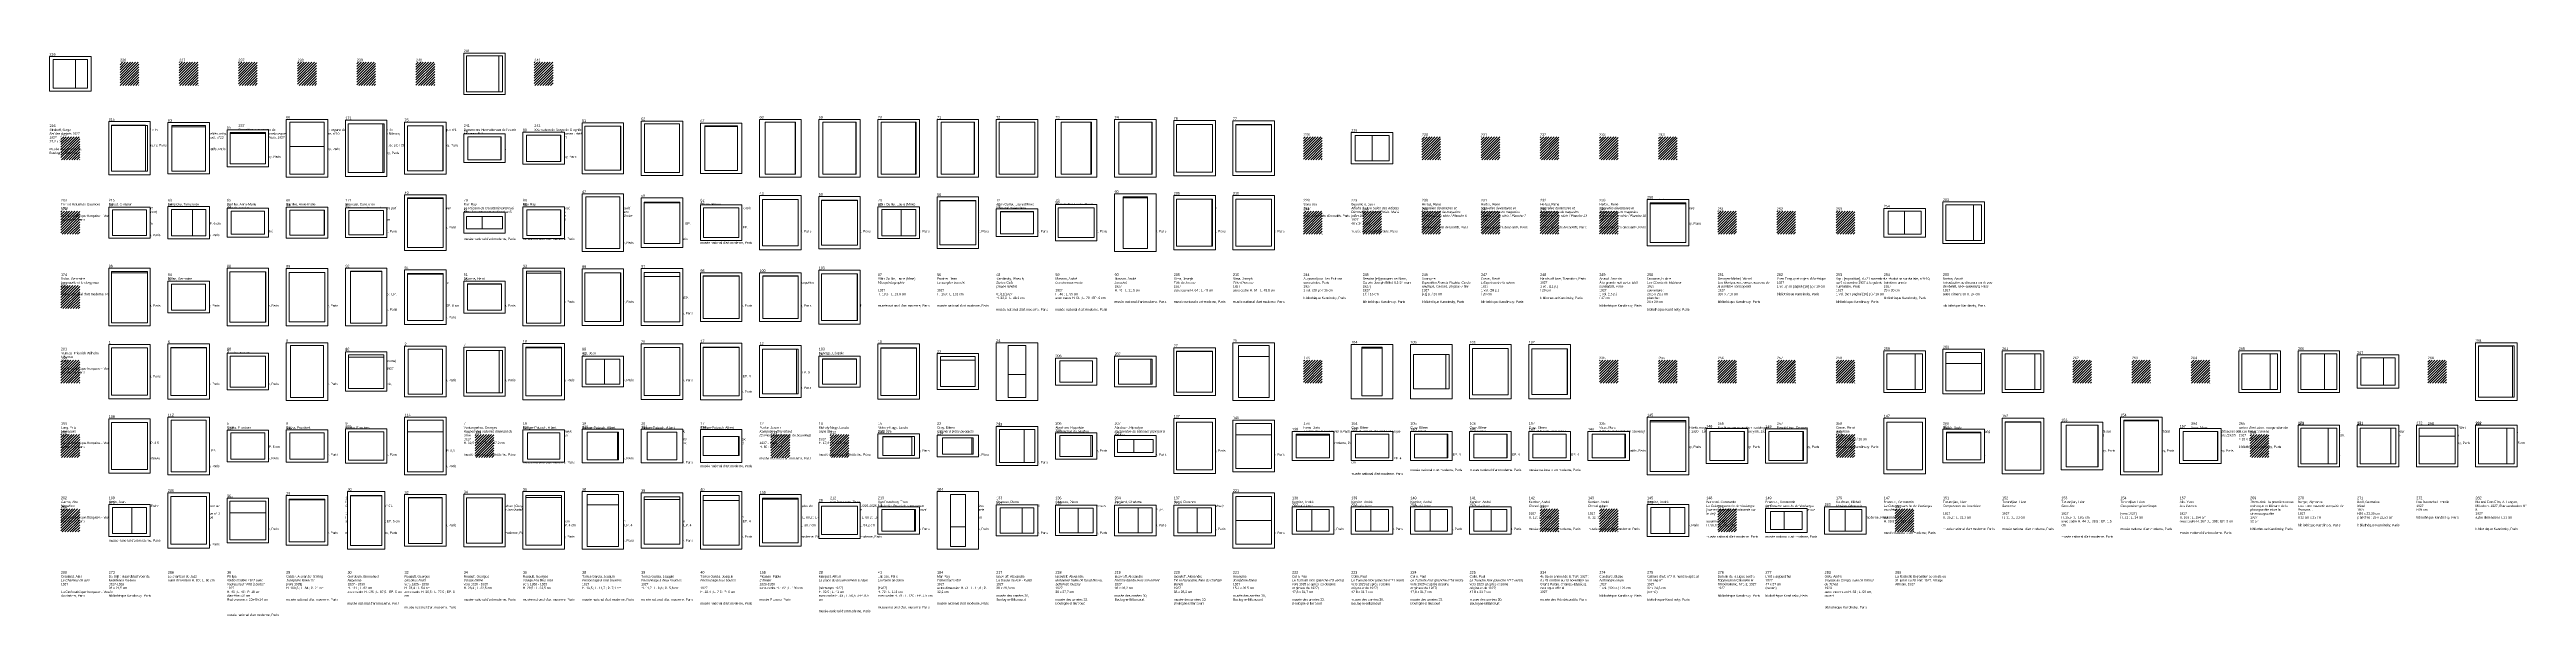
# Model space of a CAD drawing. Header units: metres. Extents: x -2000 to 323164, y 5742 to 90121.
# Drawn here: x -320 to 85495, y 70472 to 90121 of the extents above.
import ezdxf

# ---------------------------------------------------------------- set-up
doc = ezdxf.new("R2010")
doc.units = ezdxf.units.M
for name, color, linetype, lineweight in [('A2-CIMAISE H', 8, 'Continuous', 13), ('A8-ART no', 152, 'Continuous', 13), ('A8-ART-cadre', 8, 'Continuous', 9), ('A8-ART-detail', 230, 'Continuous', 9), ('A8-ART-works photo', 171, 'Continuous', 5), ('A8-ART-works plan', 241, 'Continuous', 5)]:
    doc.layers.add(name, color=color, linetype=linetype, lineweight=lineweight)
doc.styles.add('AtoY_40', font='Arial.ttf', dxfattribs={"height": 80})
doc.styles.add('JP_50', font='Arial.ttf', dxfattribs={"height": 90})
picture_1 = doc.add_image_def('image1.jpeg', size_in_pixel=(150, 192))
picture_2 = doc.add_image_def('image2.jpeg', size_in_pixel=(172, 192))
picture_3 = doc.add_image_def('image3.jpeg', size_in_pixel=(142, 192))
picture_4 = doc.add_image_def('image4.jpeg', size_in_pixel=(146, 192))
picture_5 = doc.add_image_def('image5.jpeg', size_in_pixel=(192, 167))
picture_6 = doc.add_image_def('image6.jpeg', size_in_pixel=(192, 154))
picture_7 = doc.add_image_def('image7.jpeg', size_in_pixel=(137, 192))
picture_8 = doc.add_image_def('image8.jpeg', size_in_pixel=(151, 192))
picture_9 = doc.add_image_def('image9.jpeg', size_in_pixel=(192, 134))
picture_10 = doc.add_image_def('image10.jpeg', size_in_pixel=(192, 150))
picture_11 = doc.add_image_def('image11.jpeg', size_in_pixel=(156, 192))
picture_12 = doc.add_image_def('image12.jpeg', size_in_pixel=(138, 192))
picture_13 = doc.add_image_def('image13.jpeg', size_in_pixel=(143, 192))
picture_14 = doc.add_image_def('image14.jpeg', size_in_pixel=(110, 192))
picture_15 = doc.add_image_def('image15.jpeg', size_in_pixel=(122, 192))
picture_16 = doc.add_image_def('image16.jpeg', size_in_pixel=(127, 192))
picture_17 = doc.add_image_def('image17.jpeg', size_in_pixel=(122, 192))
picture_18 = doc.add_image_def('image18.jpeg', size_in_pixel=(131, 192))
picture_19 = doc.add_image_def('image19.jpeg', size_in_pixel=(110, 192))
picture_20 = doc.add_image_def('image20.jpeg', size_in_pixel=(122, 192))
picture_21 = doc.add_image_def('image21.jpeg', size_in_pixel=(144, 192))
picture_22 = doc.add_image_def('image22.jpeg', size_in_pixel=(146, 192))
picture_23 = doc.add_image_def('image23.jpeg', size_in_pixel=(129, 192))
picture_24 = doc.add_image_def('image24.jpeg', size_in_pixel=(192, 145))
picture_25 = doc.add_image_def('image25.jpeg', size_in_pixel=(151, 192))
picture_26 = doc.add_image_def('image26.jpeg', size_in_pixel=(192, 134))
picture_27 = doc.add_image_def('image27.jpeg', size_in_pixel=(192, 140))
picture_28 = doc.add_image_def('image28.jpeg', size_in_pixel=(192, 135))
picture_29 = doc.add_image_def('image29.jpeg', size_in_pixel=(140, 192))
picture_30 = doc.add_image_def('image30.jpeg', size_in_pixel=(192, 155))
picture_31 = doc.add_image_def('image31.jpeg', size_in_pixel=(192, 145))
picture_32 = doc.add_image_def('image32.jpeg', size_in_pixel=(126, 192))
picture_33 = doc.add_image_def('image33.jpeg', size_in_pixel=(170, 192))
picture_34 = doc.add_image_def('image34.jpeg', size_in_pixel=(192, 162))
picture_35 = doc.add_image_def('image35.jpeg', size_in_pixel=(148, 192))
picture_36 = doc.add_image_def('image36.jpeg', size_in_pixel=(154, 192))
picture_37 = doc.add_image_def('image37.jpeg', size_in_pixel=(144, 192))
picture_38 = doc.add_image_def('image38.jpeg', size_in_pixel=(156, 192))
picture_39 = doc.add_image_def('image39.jpeg', size_in_pixel=(192, 128))
picture_40 = doc.add_image_def('image40.jpeg', size_in_pixel=(192, 160))
picture_41 = doc.add_image_def('image41.jpeg', size_in_pixel=(92, 192))
picture_42 = doc.add_image_def('image42.jpeg', size_in_pixel=(144, 192))
picture_43 = doc.add_image_def('image43.jpeg', size_in_pixel=(146, 192))
picture_44 = doc.add_image_def('image44.jpeg', size_in_pixel=(178, 192))
picture_45 = doc.add_image_def('image45.jpeg', size_in_pixel=(139, 192))
picture_46 = doc.add_image_def('image46.jpeg', size_in_pixel=(148, 192))
picture_47 = doc.add_image_def('image47.jpeg', size_in_pixel=(138, 192))
picture_48 = doc.add_image_def('image48.jpeg', size_in_pixel=(192, 147))
picture_49 = doc.add_image_def('image49.jpeg', size_in_pixel=(135, 192))
picture_50 = doc.add_image_def('image50.jpeg', size_in_pixel=(139, 192))
picture_51 = doc.add_image_def('image51.jpeg', size_in_pixel=(117, 192))
picture_52 = doc.add_image_def('image52.jpeg', size_in_pixel=(148, 192))
picture_53 = doc.add_image_def('image53.jpeg', size_in_pixel=(192, 148))
picture_54 = doc.add_image_def('image54.jpeg', size_in_pixel=(133, 192))
picture_55 = doc.add_image_def('image55.jpeg', size_in_pixel=(140, 192))
picture_56 = doc.add_image_def('image56.jpeg', size_in_pixel=(152, 192))
picture_57 = doc.add_image_def('image57.jpeg', size_in_pixel=(162, 192))
picture_58 = doc.add_image_def('image58.jpeg', size_in_pixel=(160, 192))
picture_59 = doc.add_image_def('image59.jpeg', size_in_pixel=(147, 192))
picture_60 = doc.add_image_def('image60.jpeg', size_in_pixel=(145, 192))
picture_61 = doc.add_image_def('image61.jpeg', size_in_pixel=(144, 192))
picture_62 = doc.add_image_def('image62.jpeg', size_in_pixel=(192, 169))
picture_63 = doc.add_image_def('image63.jpeg', size_in_pixel=(122, 192))
picture_64 = doc.add_image_def('image64.jpeg', size_in_pixel=(192, 169))
picture_65 = doc.add_image_def('image65.jpeg', size_in_pixel=(146, 192))
picture_66 = doc.add_image_def('image66.jpeg', size_in_pixel=(148, 192))
picture_67 = doc.add_image_def('image67.jpeg', size_in_pixel=(143, 192))
picture_68 = doc.add_image_def('image68.jpeg', size_in_pixel=(142, 192))
picture_69 = doc.add_image_def('image69.jpeg', size_in_pixel=(143, 192))
picture_70 = doc.add_image_def('image70.jpeg', size_in_pixel=(142, 192))
picture_71 = doc.add_image_def('image71.jpeg', size_in_pixel=(146, 192))
picture_72 = doc.add_image_def('image72.jpeg', size_in_pixel=(192, 142))
picture_73 = doc.add_image_def('image73.jpeg', size_in_pixel=(145, 192))
picture_74 = doc.add_image_def('image74.jpeg', size_in_pixel=(192, 145))
picture_75 = doc.add_image_def('image75.jpeg', size_in_pixel=(148, 192))
picture_76 = doc.add_image_def('image76.jpeg', size_in_pixel=(192, 125))
picture_77 = doc.add_image_def('image77.jpeg', size_in_pixel=(192, 149))
picture_78 = doc.add_image_def('image78.jpeg', size_in_pixel=(169, 192))
picture_79 = doc.add_image_def('image79.jpeg', size_in_pixel=(144, 192))
picture_80 = doc.add_image_def('image80.jpeg', size_in_pixel=(81, 192))
picture_81 = doc.add_image_def('image81.jpeg', size_in_pixel=(183, 192))
picture_82 = doc.add_image_def('image82.jpeg', size_in_pixel=(149, 192))
picture_83 = doc.add_image_def('image83.jpeg', size_in_pixel=(149, 192))
picture_84 = doc.add_image_def('image84.jpeg', size_in_pixel=(153, 192))
picture_85 = doc.add_image_def('image85.jpeg', size_in_pixel=(192, 146))
picture_86 = doc.add_image_def('image86.jpeg', size_in_pixel=(160, 192))
picture_87 = doc.add_image_def('image87.jpeg', size_in_pixel=(153, 192))
picture_88 = doc.add_image_def('image88.jpeg', size_in_pixel=(126, 192))
picture_89 = doc.add_image_def('image89.jpeg', size_in_pixel=(159, 192))
picture_90 = doc.add_image_def('image90.jpeg', size_in_pixel=(128, 192))
picture_91 = doc.add_image_def('image91.jpeg', size_in_pixel=(147, 192))
picture_92 = doc.add_image_def('image92.jpeg', size_in_pixel=(129, 192))
picture_93 = doc.add_image_def('image93.jpeg', size_in_pixel=(192, 147))
picture_94 = doc.add_image_def('image94.jpeg', size_in_pixel=(192, 149))
picture_95 = doc.add_image_def('image95.jpeg', size_in_pixel=(192, 155))
picture_96 = doc.add_image_def('image96.jpeg', size_in_pixel=(169, 192))
picture_97 = doc.add_image_def('image97.jpeg', size_in_pixel=(192, 158))
picture_98 = doc.add_image_def('image98.jpeg', size_in_pixel=(192, 176))
picture_99 = doc.add_image_def('image99.jpeg', size_in_pixel=(192, 180))
picture_100 = doc.add_image_def('image100.jpeg', size_in_pixel=(192, 102))
picture_101 = doc.add_image_def('image101.jpeg', size_in_pixel=(192, 123))
picture_102 = doc.add_image_def('image102.jpeg', size_in_pixel=(192, 105))
picture_103 = doc.add_image_def('image103.jpeg', size_in_pixel=(144, 192))
picture_104 = doc.add_image_def('image104.jpeg', size_in_pixel=(192, 129))
picture_105 = doc.add_image_def('image105.jpeg', size_in_pixel=(192, 153))
picture_106 = doc.add_image_def('image106.jpeg', size_in_pixel=(144, 192))
picture_107 = doc.add_image_def('image107.jpeg', size_in_pixel=(192, 180))
picture_108 = doc.add_image_def('image108.jpeg', size_in_pixel=(192, 131))
picture_109 = doc.add_image_def('image109.jpeg', size_in_pixel=(192, 135))
picture_110 = doc.add_image_def('image110.jpeg', size_in_pixel=(192, 139))
picture_111 = doc.add_image_def('image111.jpeg', size_in_pixel=(192, 137))
picture_112 = doc.add_image_def('image112.jpeg', size_in_pixel=(192, 136))
picture_113 = doc.add_image_def('image113.jpeg', size_in_pixel=(192, 138))
picture_114 = doc.add_image_def('image114.jpeg', size_in_pixel=(138, 192))
picture_115 = doc.add_image_def('image115.jpeg', size_in_pixel=(192, 162))
picture_116 = doc.add_image_def('image116.jpeg', size_in_pixel=(192, 162))
picture_117 = doc.add_image_def('image117.jpeg', size_in_pixel=(143, 192))
picture_118 = doc.add_image_def('image118.jpeg', size_in_pixel=(192, 151))
picture_119 = doc.add_image_def('image119.jpeg', size_in_pixel=(143, 192))
picture_120 = doc.add_image_def('image120.jpeg', size_in_pixel=(146, 192))
picture_121 = doc.add_image_def('image121.jpeg', size_in_pixel=(130, 192))
picture_122 = doc.add_image_def('image122.jpeg', size_in_pixel=(192, 163))
picture_123 = doc.add_image_def('image123.jpeg', size_in_pixel=(147, 192))
picture_124 = doc.add_image_def('image124.jpeg', size_in_pixel=(165, 192))
picture_125 = doc.add_image_def('image125.jpeg', size_in_pixel=(192, 149))
picture_126 = doc.add_image_def('image126.jpeg', size_in_pixel=(152, 192))
picture_127 = doc.add_image_def('image127.jpeg', size_in_pixel=(142, 192))
picture_128 = doc.add_image_def('image128.jpeg', size_in_pixel=(144, 192))
picture_129 = doc.add_image_def('image129.jpeg', size_in_pixel=(192, 144))
picture_130 = doc.add_image_def('image130.jpeg', size_in_pixel=(164, 192))
picture_131 = doc.add_image_def('image131.jpeg', size_in_pixel=(121, 192))
picture_132 = doc.add_image_def('image132.jpeg', size_in_pixel=(142, 192))
picture_133 = doc.add_image_def('image133.jpeg', size_in_pixel=(151, 192))
picture_134 = doc.add_image_def('image134.jpeg', size_in_pixel=(144, 192))
picture_135 = doc.add_image_def('image135.jpeg', size_in_pixel=(144, 192))
picture_136 = doc.add_image_def('image136.jpeg', size_in_pixel=(154, 192))
picture_137 = doc.add_image_def('image137.jpeg', size_in_pixel=(154, 192))
picture_138 = doc.add_image_def('image138.jpeg', size_in_pixel=(157, 192))
picture_139 = doc.add_image_def('image139.jpeg', size_in_pixel=(192, 152))
picture_140 = doc.add_image_def('image140.jpeg', size_in_pixel=(192, 127))
picture_141 = doc.add_image_def('image141.jpeg', size_in_pixel=(147, 192))
picture_142 = doc.add_image_def('image142.jpeg', size_in_pixel=(167, 192))
picture_143 = doc.add_image_def('image143.jpeg', size_in_pixel=(148, 192))
picture_144 = doc.add_image_def('image144.jpeg', size_in_pixel=(150, 192))
picture_145 = doc.add_image_def('image145.jpeg', size_in_pixel=(148, 192))
picture_146 = doc.add_image_def('image146.jpeg', size_in_pixel=(192, 128))
picture_147 = doc.add_image_def('image147.jpeg', size_in_pixel=(136, 192))
picture_148 = doc.add_image_def('image148.jpeg', size_in_pixel=(133, 192))
picture_149 = doc.add_image_def('image149.jpeg', size_in_pixel=(135, 192))
picture_150 = doc.add_image_def('image150.jpeg', size_in_pixel=(152, 192))
picture_151 = doc.add_image_def('image151.jpeg', size_in_pixel=(139, 192))
picture_152 = doc.add_image_def('image152.jpeg', size_in_pixel=(144, 192))
picture_153 = doc.add_image_def('image153.jpeg', size_in_pixel=(143, 192))

# ---------------------------------------------------------------- blocks, each defined once
blk = doc.blocks.new('ART-216')
blk.add_wipeout([(-720, -600), (720, -600), (720, 600), (-720, 600)]).dxf.layer = 'A8-ART-cadre'
at = {"layer": 'A8-ART-cadre', "color": 8}
blk.add_lwpolyline([(-720, -600), (720, -600), (720, 600), (-720, 600), (-720, -600)], dxfattribs=at)
at = {"layer": 'A8-ART-works plan', "color": 241}
blk.add_lwpolyline([(-600, -500), (600, -500), (600, 500), (-600, 500), (-600, -500)], dxfattribs=at)
at = {"layer": 'A8-ART no', "color": 152, "insert": (-720, 675), "char_height": 90, "attachment_point": 4, "style": 'JP_50'}
blk.add_mtext('216', dxfattribs=at)
at = {"layer": 'A8-ART-works photo'}
image = blk.add_image(picture_1, insert=(-600, -500), size_in_units=(781.25, 1000), dxfattribs=at)
blk = doc.blocks.new('ART-226')
at = {"layer": 'A2-CIMAISE H'}
h = blk.add_hatch(dxfattribs=at)
h.set_pattern_fill('ANSI31', scale=20)
h.paths.add_polyline_path([(-325, -400), (325, -400), (325, 400), (-325, 400)])
at = {"layer": 'A8-ART no', "color": 152, "insert": (-325, 475), "char_height": 90, "attachment_point": 4, "style": 'JP_50'}
blk.add_mtext('226', dxfattribs=at)
blk = doc.blocks.new('ART-227')
at = {"layer": 'A2-CIMAISE H'}
h = blk.add_hatch(dxfattribs=at)
h.set_pattern_fill('ANSI31', scale=20)
h.paths.add_polyline_path([(-325, -400), (325, -400), (325, 400), (-325, 400)])
at = {"layer": 'A8-ART no', "color": 152, "insert": (-325, 475), "char_height": 90, "attachment_point": 4, "style": 'JP_50'}
blk.add_mtext('227', dxfattribs=at)
blk = doc.blocks.new('ART-237')
at = {"layer": 'A2-CIMAISE H'}
h = blk.add_hatch(dxfattribs=at)
h.set_pattern_fill('ANSI31', scale=20)
h.paths.add_polyline_path([(-325, -400), (325, -400), (325, 400), (-325, 400)])
at = {"layer": 'A8-ART no', "color": 152, "insert": (-325, 475), "char_height": 90, "attachment_point": 4, "style": 'JP_50'}
blk.add_mtext('237', dxfattribs=at)
blk = doc.blocks.new('ART-238')
at = {"layer": 'A2-CIMAISE H'}
h = blk.add_hatch(dxfattribs=at)
h.set_pattern_fill('ANSI31', scale=20)
h.paths.add_polyline_path([(-325, -400), (325, -400), (325, 400), (-325, 400)])
at = {"layer": 'A8-ART no', "color": 152, "insert": (-325, 475), "char_height": 90, "attachment_point": 4, "style": 'JP_50'}
blk.add_mtext('238', dxfattribs=at)
blk = doc.blocks.new('ART-239')
at = {"layer": 'A2-CIMAISE H'}
h = blk.add_hatch(dxfattribs=at)
h.set_pattern_fill('ANSI31', scale=20)
h.paths.add_polyline_path([(-325, -400), (325, -400), (325, 400), (-325, 400)])
at = {"layer": 'A8-ART no', "color": 152, "insert": (-325, 475), "char_height": 90, "attachment_point": 4, "style": 'JP_50'}
blk.add_mtext('239', dxfattribs=at)
blk = doc.blocks.new('ART-240')
at = {"layer": 'A2-CIMAISE H'}
h = blk.add_hatch(dxfattribs=at)
h.set_pattern_fill('ANSI31', scale=20)
h.paths.add_polyline_path([(-325, -400), (325, -400), (325, 400), (-325, 400)])
at = {"layer": 'A8-ART no', "color": 152, "insert": (-325, 475), "char_height": 90, "attachment_point": 4, "style": 'JP_50'}
blk.add_mtext('240', dxfattribs=at)
blk = doc.blocks.new('ART-241')
blk.add_wipeout([(-720, -720), (720, -720), (720, 720), (-720, 720)]).dxf.layer = 'A8-ART-cadre'
at = {"layer": 'A8-ART-cadre', "color": 8}
blk.add_lwpolyline([(-720, -720), (720, -720), (720, 720), (-720, 720), (-720, -720)], dxfattribs=at)
at = {"layer": 'A8-ART-works plan', "color": 241}
blk.add_lwpolyline([(-620, -620), (620, -620), (620, 620), (-620, 620), (-620, -620)], dxfattribs=at)
at = {"layer": 'A8-ART no', "color": 152, "insert": (-720, 795), "char_height": 90, "attachment_point": 4, "style": 'JP_50'}
blk.add_mtext('241', dxfattribs=at)
at = {"layer": 'A8-ART-works photo'}
image = blk.add_image(picture_2, insert=(-620, -620), size_in_units=(1111, 1240), dxfattribs=at)
blk = doc.blocks.new('ART-242')
at = {"layer": 'A2-CIMAISE H'}
h = blk.add_hatch(dxfattribs=at)
h.set_pattern_fill('ANSI31', scale=20)
h.paths.add_polyline_path([(-325, -400), (325, -400), (325, 400), (-325, 400)])
at = {"layer": 'A8-ART no', "color": 152, "insert": (-325, 475), "char_height": 90, "attachment_point": 4, "style": 'JP_50'}
blk.add_mtext('242', dxfattribs=at)
blk = doc.blocks.new('ART-203')
at = {"layer": 'A2-CIMAISE H'}
h = blk.add_hatch(dxfattribs=at)
h.set_pattern_fill('ANSI31', scale=20)
h.paths.add_polyline_path([(-325, -400), (325, -400), (325, 400), (-325, 400)])
at = {"layer": 'A8-ART no', "color": 152, "insert": (-325, 475), "char_height": 90, "attachment_point": 4, "style": 'JP_50'}
blk.add_mtext('203', dxfattribs=at)
blk = doc.blocks.new('ART-215')
blk.add_wipeout([(-720, -921), (720, -921), (720, 921), (-720, 921)]).dxf.layer = 'A8-ART-cadre'
at = {"layer": 'A8-ART-cadre', "color": 8}
blk.add_lwpolyline([(-720, -921), (720, -921), (720, 921), (-720, 921), (-720, -921)], dxfattribs=at)
at = {"layer": 'A8-ART-works plan', "color": 241}
blk.add_lwpolyline([(-620, -793), (620, -793), (620, 793), (-620, 793), (-620, -793)], dxfattribs=at)
at = {"layer": 'A8-ART no', "color": 152, "insert": (-720, 996), "char_height": 90, "attachment_point": 4, "style": 'JP_50'}
blk.add_mtext('215', dxfattribs=at)
at = {"layer": 'A8-ART-works photo'}
image = blk.add_image(picture_3, insert=(-620, -793), size_in_units=(1173, 1587), dxfattribs=at)
blk = doc.blocks.new('ART-63')
blk.add_wipeout([(-720, -890), (720, -890), (720, 890), (-720, 890)]).dxf.layer = 'A8-ART-cadre'
at = {"layer": 'A8-ART-cadre', "color": 8}
blk.add_lwpolyline([(-720, -890), (720, -890), (720, 890), (-720, 890), (-720, -890)], dxfattribs=at)
at = {"layer": 'A8-ART-works plan', "color": 241}
blk.add_lwpolyline([(-584, -790), (584, -790), (584, 790), (-584, 790), (-584, -790)], dxfattribs=at)
at = {"layer": 'A8-ART no', "color": 152, "insert": (-720, 965), "char_height": 90, "attachment_point": 4, "style": 'JP_50'}
blk.add_mtext('63', dxfattribs=at)
at = {"layer": 'A8-ART-works photo'}
image = blk.add_image(picture_4, insert=(-584, -790), size_in_units=(1169, 1537), dxfattribs=at)
blk = doc.blocks.new('ART-65')
blk.add_wipeout([(-720, -643), (720, -643), (720, 643), (-720, 643)]).dxf.layer = 'A8-ART-cadre'
at = {"layer": 'A8-ART-cadre', "color": 8}
blk.add_lwpolyline([(-720, -643), (720, -643), (720, 643), (-720, 643), (-720, -643)], dxfattribs=at)
at = {"layer": 'A8-ART-works plan', "color": 241}
blk.add_lwpolyline([(-608, -543), (608, -543), (608, 543), (-608, 543), (-608, -543)], dxfattribs=at)
at = {"layer": 'A8-ART no', "color": 152, "insert": (-720, 718), "char_height": 90, "attachment_point": 4, "style": 'JP_50'}
blk.add_mtext('65', dxfattribs=at)
at = {"layer": 'A8-ART-works photo'}
image = blk.add_image(picture_5, insert=(-608, -543), size_in_units=(1216, 1058), dxfattribs=at)
blk = doc.blocks.new('ART-66')
blk.add_wipeout([(-720, -1000), (720, -1000), (720, 1000), (-720, 1000)]).dxf.layer = 'A8-ART-cadre'
at = {"layer": 'A8-ART-cadre', "color": 8}
blk.add_lwpolyline([(-720, -1000), (720, -1000), (720, 1000), (-720, 1000), (-720, -1000)], dxfattribs=at)
at = {"layer": 'A8-ART-works plan', "color": 241}
blk.add_lwpolyline([(-600, -900), (600, -900), (600, 900), (-600, 900), (-600, -900)], dxfattribs=at)
at = {"layer": 'A8-ART no', "color": 152, "insert": (-720, 1075), "char_height": 90, "attachment_point": 4, "style": 'JP_50'}
blk.add_mtext('66', dxfattribs=at)
at = {"layer": 'A8-ART-works photo'}
image = blk.add_image(picture_6, insert=(-600, -900), size_in_units=(1200, 962.5), dxfattribs=at)
blk = doc.blocks.new('ART-171')
blk.add_wipeout([(-720, -977), (720, -977), (720, 977), (-720, 977)]).dxf.layer = 'A8-ART-cadre'
at = {"layer": 'A8-ART-cadre', "color": 8}
blk.add_lwpolyline([(-720, -977), (720, -977), (720, 977), (-720, 977), (-720, -977)], dxfattribs=at)
at = {"layer": 'A8-ART-works plan', "color": 241}
blk.add_lwpolyline([(-620, -842), (620, -842), (620, 842), (-620, 842), (-620, -842)], dxfattribs=at)
at = {"layer": 'A8-ART no', "color": 152, "insert": (-720, 1052), "char_height": 90, "attachment_point": 4, "style": 'JP_50'}
blk.add_mtext('171', dxfattribs=at)
at = {"layer": 'A8-ART-works photo'}
image = blk.add_image(picture_7, insert=(-620, -842), size_in_units=(1201, 1683), dxfattribs=at)
blk = doc.blocks.new('ART-75')
blk.add_wipeout([(-720, -904), (720, -904), (720, 904), (-720, 904)]).dxf.layer = 'A8-ART-cadre'
at = {"layer": 'A8-ART-cadre', "color": 8}
blk.add_lwpolyline([(-720, -904), (720, -904), (720, 904), (-720, 904), (-720, -904)], dxfattribs=at)
at = {"layer": 'A8-ART-works plan', "color": 241}
blk.add_lwpolyline([(-620, -778), (620, -778), (620, 778), (-620, 778), (-620, -778)], dxfattribs=at)
at = {"layer": 'A8-ART no', "color": 152, "insert": (-720, 979), "char_height": 90, "attachment_point": 4, "style": 'JP_50'}
blk.add_mtext('75', dxfattribs=at)
at = {"layer": 'A8-ART-works photo'}
image = blk.add_image(picture_8, insert=(-620, -778), size_in_units=(1224, 1556), dxfattribs=at)
blk = doc.blocks.new('ART-79')
blk.add_wipeout([(-720, -498), (720, -498), (720, 498), (-720, 498)]).dxf.layer = 'A8-ART-cadre'
at = {"layer": 'A8-ART-cadre', "color": 8}
blk.add_lwpolyline([(-720, -498), (720, -498), (720, 498), (-720, 498), (-720, -498)], dxfattribs=at)
at = {"layer": 'A8-ART-works plan', "color": 241}
blk.add_lwpolyline([(-576, -398), (576, -398), (576, 398), (-576, 398), (-576, -398)], dxfattribs=at)
at = {"layer": 'A8-ART no', "color": 152, "insert": (-720, 573), "char_height": 90, "attachment_point": 4, "style": 'JP_50'}
blk.add_mtext('79', dxfattribs=at)
at = {"layer": 'A8-ART-works photo'}
image = blk.add_image(picture_9, insert=(-576, -398), size_in_units=(1142, 797), dxfattribs=at)
blk = doc.blocks.new('ART-80')
blk.add_wipeout([(-720, -556), (720, -556), (720, 556), (-720, 556)]).dxf.layer = 'A8-ART-cadre'
at = {"layer": 'A8-ART-cadre', "color": 8}
blk.add_lwpolyline([(-720, -556), (720, -556), (720, 556), (-720, 556), (-720, -556)], dxfattribs=at)
at = {"layer": 'A8-ART-works plan', "color": 241}
blk.add_lwpolyline([(-590, -456), (590, -456), (590, 456), (-590, 456), (-590, -456)], dxfattribs=at)
at = {"layer": 'A8-ART no', "color": 152, "insert": (-720, 631), "char_height": 90, "attachment_point": 4, "style": 'JP_50'}
blk.add_mtext('80', dxfattribs=at)
at = {"layer": 'A8-ART-works photo'}
image = blk.add_image(picture_10, insert=(-590, -456), size_in_units=(1167, 912), dxfattribs=at)
blk = doc.blocks.new('ART-81')
blk.add_wipeout([(-720, -884), (720, -884), (720, 884), (-720, 884)]).dxf.layer = 'A8-ART-cadre'
at = {"layer": 'A8-ART-cadre', "color": 8}
blk.add_lwpolyline([(-720, -884), (720, -884), (720, 884), (-720, 884), (-720, -884)], dxfattribs=at)
at = {"layer": 'A8-ART-works plan', "color": 241}
blk.add_lwpolyline([(-620, -762), (620, -762), (620, 762), (-620, 762), (-620, -762)], dxfattribs=at)
at = {"layer": 'A8-ART no', "color": 152, "insert": (-720, 959), "char_height": 90, "attachment_point": 4, "style": 'JP_50'}
blk.add_mtext('81', dxfattribs=at)
at = {"layer": 'A8-ART-works photo'}
image = blk.add_image(picture_11, insert=(-620, -762), size_in_units=(1237, 1523), dxfattribs=at)
blk = doc.blocks.new('ART-62')
blk.add_wipeout([(-720, -941), (720, -941), (720, 941), (-720, 941)]).dxf.layer = 'A8-ART-cadre'
at = {"layer": 'A8-ART-cadre', "color": 8}
blk.add_lwpolyline([(-720, -941), (720, -941), (720, 941), (-720, 941), (-720, -941)], dxfattribs=at)
at = {"layer": 'A8-ART-works plan', "color": 241}
blk.add_lwpolyline([(-606, -841), (606, -841), (606, 841), (-606, 841), (-606, -841)], dxfattribs=at)
at = {"layer": 'A8-ART no', "color": 152, "insert": (-720, 1016), "char_height": 90, "attachment_point": 4, "style": 'JP_50'}
blk.add_mtext('62', dxfattribs=at)
at = {"layer": 'A8-ART-works photo'}
image = blk.add_image(picture_12, insert=(-606, -841), size_in_units=(1209, 1682), dxfattribs=at)
blk = doc.blocks.new('ART-67')
blk.add_wipeout([(-720, -873), (720, -873), (720, 873), (-720, 873)]).dxf.layer = 'A8-ART-cadre'
at = {"layer": 'A8-ART-cadre', "color": 8}
blk.add_lwpolyline([(-720, -873), (720, -873), (720, 873), (-720, 873), (-720, -873)], dxfattribs=at)
at = {"layer": 'A8-ART-works plan', "color": 241}
blk.add_lwpolyline([(-568, -773), (568, -773), (568, 773), (-568, 773), (-568, -773)], dxfattribs=at)
at = {"layer": 'A8-ART no', "color": 152, "insert": (-720, 948), "char_height": 90, "attachment_point": 4, "style": 'JP_50'}
blk.add_mtext('67', dxfattribs=at)
at = {"layer": 'A8-ART-works photo'}
image = blk.add_image(picture_13, insert=(-568, -773), size_in_units=(1136, 1525), dxfattribs=at)
blk = doc.blocks.new('ART-68')
blk.add_wipeout([(-720, -1000), (720, -1000), (720, 1000), (-720, 1000)]).dxf.layer = 'A8-ART-cadre'
at = {"layer": 'A8-ART-cadre', "color": 8}
blk.add_lwpolyline([(-720, -1000), (720, -1000), (720, 1000), (-720, 1000), (-720, -1000)], dxfattribs=at)
at = {"layer": 'A8-ART-works plan', "color": 241}
blk.add_lwpolyline([(-521, -900), (521, -900), (521, 900), (-521, 900), (-521, -900)], dxfattribs=at)
at = {"layer": 'A8-ART no', "color": 152, "insert": (-720, 1075), "char_height": 90, "attachment_point": 4, "style": 'JP_50'}
blk.add_mtext('68', dxfattribs=at)
at = {"layer": 'A8-ART-works photo'}
image = blk.add_image(picture_14, insert=(-521, -900), size_in_units=(1031, 1800), dxfattribs=at)
blk = doc.blocks.new('ART-69')
blk.add_wipeout([(-720, -1000), (720, -1000), (720, 1000), (-720, 1000)]).dxf.layer = 'A8-ART-cadre'
at = {"layer": 'A8-ART-cadre', "color": 8}
blk.add_lwpolyline([(-720, -1000), (720, -1000), (720, 1000), (-720, 1000), (-720, -1000)], dxfattribs=at)
at = {"layer": 'A8-ART-works plan', "color": 241}
blk.add_lwpolyline([(-581, -900), (581, -900), (581, 900), (-581, 900), (-581, -900)], dxfattribs=at)
at = {"layer": 'A8-ART no', "color": 152, "insert": (-720, 1075), "char_height": 90, "attachment_point": 4, "style": 'JP_50'}
blk.add_mtext('69', dxfattribs=at)
at = {"layer": 'A8-ART-works photo'}
image = blk.add_image(picture_15, insert=(-581, -900), size_in_units=(1144, 1800), dxfattribs=at)
blk = doc.blocks.new('ART-70')
blk.add_wipeout([(-720, -1000), (720, -1000), (720, 1000), (-720, 1000)]).dxf.layer = 'A8-ART-cadre'
at = {"layer": 'A8-ART-cadre', "color": 8}
blk.add_lwpolyline([(-720, -1000), (720, -1000), (720, 1000), (-720, 1000), (-720, -1000)], dxfattribs=at)
at = {"layer": 'A8-ART-works plan', "color": 241}
blk.add_lwpolyline([(-606, -900), (606, -900), (606, 900), (-606, 900), (-606, -900)], dxfattribs=at)
at = {"layer": 'A8-ART no', "color": 152, "insert": (-720, 1075), "char_height": 90, "attachment_point": 4, "style": 'JP_50'}
blk.add_mtext('70', dxfattribs=at)
at = {"layer": 'A8-ART-works photo'}
image = blk.add_image(picture_16, insert=(-606, -900), size_in_units=(1191, 1800), dxfattribs=at)
blk = doc.blocks.new('ART-71')
blk.add_wipeout([(-720, -1000), (720, -1000), (720, 1000), (-720, 1000)]).dxf.layer = 'A8-ART-cadre'
at = {"layer": 'A8-ART-cadre', "color": 8}
blk.add_lwpolyline([(-720, -1000), (720, -1000), (720, 1000), (-720, 1000), (-720, -1000)], dxfattribs=at)
at = {"layer": 'A8-ART-works plan', "color": 241}
blk.add_lwpolyline([(-576, -900), (576, -900), (576, 900), (-576, 900), (-576, -900)], dxfattribs=at)
at = {"layer": 'A8-ART no', "color": 152, "insert": (-720, 1075), "char_height": 90, "attachment_point": 4, "style": 'JP_50'}
blk.add_mtext('71', dxfattribs=at)
at = {"layer": 'A8-ART-works photo'}
image = blk.add_image(picture_17, insert=(-576, -900), size_in_units=(1144, 1800), dxfattribs=at)
blk = doc.blocks.new('ART-72')
blk.add_wipeout([(-720, -1000), (720, -1000), (720, 1000), (-720, 1000)]).dxf.layer = 'A8-ART-cadre'
at = {"layer": 'A8-ART-cadre', "color": 8}
blk.add_lwpolyline([(-720, -1000), (720, -1000), (720, 1000), (-720, 1000), (-720, -1000)], dxfattribs=at)
at = {"layer": 'A8-ART-works plan', "color": 241}
blk.add_lwpolyline([(-614, -900), (614, -900), (614, 900), (-614, 900), (-614, -900)], dxfattribs=at)
at = {"layer": 'A8-ART no', "color": 152, "insert": (-720, 1075), "char_height": 90, "attachment_point": 4, "style": 'JP_50'}
blk.add_mtext('72', dxfattribs=at)
at = {"layer": 'A8-ART-works photo'}
image = blk.add_image(picture_18, insert=(-614, -900), size_in_units=(1227, 1799), dxfattribs=at)
blk = doc.blocks.new('ART-73')
blk.add_wipeout([(-720, -1000), (720, -1000), (720, 1000), (-720, 1000)]).dxf.layer = 'A8-ART-cadre'
at = {"layer": 'A8-ART-cadre', "color": 8}
blk.add_lwpolyline([(-720, -1000), (720, -1000), (720, 1000), (-720, 1000), (-720, -1000)], dxfattribs=at)
at = {"layer": 'A8-ART-works plan', "color": 241}
blk.add_lwpolyline([(-524, -900), (524, -900), (524, 900), (-524, 900), (-524, -900)], dxfattribs=at)
at = {"layer": 'A8-ART no', "color": 152, "insert": (-720, 1075), "char_height": 90, "attachment_point": 4, "style": 'JP_50'}
blk.add_mtext('73', dxfattribs=at)
at = {"layer": 'A8-ART-works photo'}
image = blk.add_image(picture_19, insert=(-524, -900), size_in_units=(1031, 1800), dxfattribs=at)
blk = doc.blocks.new('ART-74')
blk.add_wipeout([(-720, -1000), (720, -1000), (720, 1000), (-720, 1000)]).dxf.layer = 'A8-ART-cadre'
at = {"layer": 'A8-ART-cadre', "color": 8}
blk.add_lwpolyline([(-720, -1000), (720, -1000), (720, 1000), (-720, 1000), (-720, -1000)], dxfattribs=at)
at = {"layer": 'A8-ART-works plan', "color": 241}
blk.add_lwpolyline([(-579, -900), (579, -900), (579, 900), (-579, 900), (-579, -900)], dxfattribs=at)
at = {"layer": 'A8-ART no', "color": 152, "insert": (-720, 1075), "char_height": 90, "attachment_point": 4, "style": 'JP_50'}
blk.add_mtext('74', dxfattribs=at)
at = {"layer": 'A8-ART-works photo'}
image = blk.add_image(picture_20, insert=(-579, -900), size_in_units=(1144, 1800), dxfattribs=at)
blk = doc.blocks.new('ART-76')
blk.add_wipeout([(-720, -962), (720, -962), (720, 962), (-720, 962)]).dxf.layer = 'A8-ART-cadre'
at = {"layer": 'A8-ART-cadre', "color": 8}
blk.add_lwpolyline([(-720, -962), (720, -962), (720, 962), (-720, 962), (-720, -962)], dxfattribs=at)
at = {"layer": 'A8-ART-works plan', "color": 241}
blk.add_lwpolyline([(-620, -828), (620, -828), (620, 828), (-620, 828), (-620, -828)], dxfattribs=at)
at = {"layer": 'A8-ART no', "color": 152, "insert": (-720, 1037), "char_height": 90, "attachment_point": 4, "style": 'JP_50'}
blk.add_mtext('76', dxfattribs=at)
at = {"layer": 'A8-ART-works photo'}
image = blk.add_image(picture_21, insert=(-620, -828), size_in_units=(1240, 1653), dxfattribs=at)
blk = doc.blocks.new('ART-77')
blk.add_wipeout([(-720, -949), (720, -949), (720, 949), (-720, 949)]).dxf.layer = 'A8-ART-cadre'
at = {"layer": 'A8-ART-cadre', "color": 8}
blk.add_lwpolyline([(-720, -949), (720, -949), (720, 949), (-720, 949), (-720, -949)], dxfattribs=at)
at = {"layer": 'A8-ART-works plan', "color": 241}
blk.add_lwpolyline([(-620, -817), (620, -817), (620, 817), (-620, 817), (-620, -817)], dxfattribs=at)
at = {"layer": 'A8-ART no', "color": 152, "insert": (-720, 1024), "char_height": 90, "attachment_point": 4, "style": 'JP_50'}
blk.add_mtext('77', dxfattribs=at)
at = {"layer": 'A8-ART-works photo'}
image = blk.add_image(picture_22, insert=(-620, -817), size_in_units=(1240, 1631), dxfattribs=at)
blk = doc.blocks.new('ART-228')
at = {"layer": 'A2-CIMAISE H'}
h = blk.add_hatch(dxfattribs=at)
h.set_pattern_fill('ANSI31', scale=20)
h.paths.add_polyline_path([(-325, -400), (325, -400), (325, 400), (-325, 400)])
at = {"layer": 'A8-ART no', "color": 152, "insert": (-325, 475), "char_height": 90, "attachment_point": 4, "style": 'JP_50'}
blk.add_mtext('228', dxfattribs=at)
blk = doc.blocks.new('ART-229')
blk.add_wipeout([(-720, -540), (720, -540), (720, 540), (-720, 540)]).dxf.layer = 'A8-ART-cadre'
at = {"layer": 'A8-ART-cadre', "color": 8}
blk.add_lwpolyline([(-720, -540), (720, -540), (720, 540), (-720, 540), (-720, -540)], dxfattribs=at)
at = {"layer": 'A8-ART-works plan', "color": 241}
blk.add_lwpolyline([(-587, -440), (587, -440), (587, 440), (-587, 440), (-587, -440)], dxfattribs=at)
at = {"layer": 'A8-ART no', "color": 152, "insert": (-720, 615), "char_height": 90, "attachment_point": 4, "style": 'JP_50'}
blk.add_mtext('229', dxfattribs=at)
at = {"layer": 'A8-ART-works photo'}
image = blk.add_image(picture_23, insert=(-587, -440), size_in_units=(591, 880), dxfattribs=at)
blk = doc.blocks.new('ART-230')
at = {"layer": 'A2-CIMAISE H'}
h = blk.add_hatch(dxfattribs=at)
h.set_pattern_fill('ANSI31', scale=20)
h.paths.add_polyline_path([(-325, -400), (325, -400), (325, 400), (-325, 400)])
at = {"layer": 'A8-ART no', "color": 152, "insert": (-325, 475), "char_height": 90, "attachment_point": 4, "style": 'JP_50'}
blk.add_mtext('230', dxfattribs=at)
blk = doc.blocks.new('ART-231')
at = {"layer": 'A2-CIMAISE H'}
h = blk.add_hatch(dxfattribs=at)
h.set_pattern_fill('ANSI31', scale=20)
h.paths.add_polyline_path([(-325, -400), (325, -400), (325, 400), (-325, 400)])
at = {"layer": 'A8-ART no', "color": 152, "insert": (-325, 475), "char_height": 90, "attachment_point": 4, "style": 'JP_50'}
blk.add_mtext('231', dxfattribs=at)
blk = doc.blocks.new('ART-232')
at = {"layer": 'A2-CIMAISE H'}
h = blk.add_hatch(dxfattribs=at)
h.set_pattern_fill('ANSI31', scale=20)
h.paths.add_polyline_path([(-325, -400), (325, -400), (325, 400), (-325, 400)])
at = {"layer": 'A8-ART no', "color": 152, "insert": (-325, 475), "char_height": 90, "attachment_point": 4, "style": 'JP_50'}
blk.add_mtext('232', dxfattribs=at)
blk = doc.blocks.new('ART-233')
at = {"layer": 'A2-CIMAISE H'}
h = blk.add_hatch(dxfattribs=at)
h.set_pattern_fill('ANSI31', scale=20)
h.paths.add_polyline_path([(-325, -400), (325, -400), (325, 400), (-325, 400)])
at = {"layer": 'A8-ART no', "color": 152, "insert": (-325, 475), "char_height": 90, "attachment_point": 4, "style": 'JP_50'}
blk.add_mtext('233', dxfattribs=at)
blk = doc.blocks.new('ART-243')
at = {"layer": 'A2-CIMAISE H'}
h = blk.add_hatch(dxfattribs=at)
h.set_pattern_fill('ANSI31', scale=20)
h.paths.add_polyline_path([(-325, -400), (325, -400), (325, 400), (-325, 400)])
at = {"layer": 'A8-ART no', "color": 152, "insert": (-325, 475), "char_height": 90, "attachment_point": 4, "style": 'JP_50'}
blk.add_mtext('243', dxfattribs=at)
blk = doc.blocks.new('ART-174')
at = {"layer": 'A2-CIMAISE H'}
h = blk.add_hatch(dxfattribs=at)
h.set_pattern_fill('ANSI31', scale=20)
h.paths.add_polyline_path([(-325, -400), (325, -400), (325, 400), (-325, 400)])
at = {"layer": 'A8-ART no', "color": 152, "insert": (-325, 475), "char_height": 90, "attachment_point": 4, "style": 'JP_50'}
blk.add_mtext('174', dxfattribs=at)
blk = doc.blocks.new('ART-53')
blk.add_wipeout([(-720, -542), (720, -542), (720, 542), (-720, 542)]).dxf.layer = 'A8-ART-cadre'
at = {"layer": 'A8-ART-cadre', "color": 8}
blk.add_lwpolyline([(-720, -542), (720, -542), (720, 542), (-720, 542), (-720, -542)], dxfattribs=at)
at = {"layer": 'A8-ART-works plan', "color": 241}
blk.add_lwpolyline([(-587, -442), (587, -442), (587, 442), (-587, 442), (-587, -442)], dxfattribs=at)
at = {"layer": 'A8-ART no', "color": 152, "insert": (-720, 617), "char_height": 90, "attachment_point": 4, "style": 'JP_50'}
blk.add_mtext('53', dxfattribs=at)
at = {"layer": 'A8-ART-works photo'}
image = blk.add_image(picture_24, insert=(-587, -442), size_in_units=(1171, 884), dxfattribs=at)
blk = doc.blocks.new('ART-54')
blk.add_wipeout([(-720, -559), (720, -559), (720, 559), (-720, 559)]).dxf.layer = 'A8-ART-cadre'
at = {"layer": 'A8-ART-cadre', "color": 8}
blk.add_lwpolyline([(-720, -559), (720, -559), (720, 559), (-720, 559), (-720, -559)], dxfattribs=at)
at = {"layer": 'A8-ART-works plan', "color": 241}
blk.add_lwpolyline([(-591, -459), (591, -459), (591, 459), (-591, 459), (-591, -459)], dxfattribs=at)
at = {"layer": 'A8-ART no', "color": 152, "insert": (-720, 634), "char_height": 90, "attachment_point": 4, "style": 'JP_50'}
blk.add_mtext('54', dxfattribs=at)
at = {"layer": 'A8-ART-works photo'}
image = blk.add_image(picture_25, insert=(-591, -459), size_in_units=(722, 918), dxfattribs=at)
blk = doc.blocks.new('ART-55')
blk.add_wipeout([(-720, -501), (720, -501), (720, 501), (-720, 501)]).dxf.layer = 'A8-ART-cadre'
at = {"layer": 'A8-ART-cadre', "color": 8}
blk.add_lwpolyline([(-720, -501), (720, -501), (720, 501), (-720, 501), (-720, -501)], dxfattribs=at)
at = {"layer": 'A8-ART-works plan', "color": 241}
blk.add_lwpolyline([(-576, -401), (576, -401), (576, 401), (-576, 401), (-576, -401)], dxfattribs=at)
at = {"layer": 'A8-ART no', "color": 152, "insert": (-720, 576), "char_height": 90, "attachment_point": 4, "style": 'JP_50'}
blk.add_mtext('55', dxfattribs=at)
at = {"layer": 'A8-ART-works photo'}
image = blk.add_image(picture_26, insert=(-576, -401), size_in_units=(1149, 802), dxfattribs=at)
blk = doc.blocks.new('ART-44')
blk.add_wipeout([(-720, -538), (720, -538), (720, 538), (-720, 538)]).dxf.layer = 'A8-ART-cadre'
at = {"layer": 'A8-ART-cadre', "color": 8}
blk.add_lwpolyline([(-720, -538), (720, -538), (720, 538), (-720, 538), (-720, -538)], dxfattribs=at)
at = {"layer": 'A8-ART-works plan', "color": 241}
blk.add_lwpolyline([(-600, -438), (600, -438), (600, 438), (-600, 438), (-600, -438)], dxfattribs=at)
at = {"layer": 'A8-ART no', "color": 152, "insert": (-720, 613), "char_height": 90, "attachment_point": 4, "style": 'JP_50'}
blk.add_mtext('44', dxfattribs=at)
at = {"layer": 'A8-ART-works photo'}
image = blk.add_image(picture_27, insert=(-600, -438), size_in_units=(1201, 876), dxfattribs=at)
blk = doc.blocks.new('ART-45')
blk.add_wipeout([(-720, -519), (720, -519), (720, 519), (-720, 519)]).dxf.layer = 'A8-ART-cadre'
at = {"layer": 'A8-ART-cadre', "color": 8}
blk.add_lwpolyline([(-720, -519), (720, -519), (720, 519), (-720, 519), (-720, -519)], dxfattribs=at)
at = {"layer": 'A8-ART-works plan', "color": 241}
blk.add_lwpolyline([(-595, -419), (595, -419), (595, 419), (-595, 419), (-595, -419)], dxfattribs=at)
at = {"layer": 'A8-ART no', "color": 152, "insert": (-720, 594), "char_height": 90, "attachment_point": 4, "style": 'JP_50'}
blk.add_mtext('45', dxfattribs=at)
at = {"layer": 'A8-ART-works photo'}
image = blk.add_image(picture_28, insert=(-595, -419), size_in_units=(1190, 837), dxfattribs=at)
blk = doc.blocks.new('ART-49')
blk.add_wipeout([(-720, -961), (720, -961), (720, 961), (-720, 961)]).dxf.layer = 'A8-ART-cadre'
at = {"layer": 'A8-ART-cadre', "color": 8}
blk.add_lwpolyline([(-720, -961), (720, -961), (720, 961), (-720, 961), (-720, -961)], dxfattribs=at)
at = {"layer": 'A8-ART-works plan', "color": 241}
blk.add_lwpolyline([(-618, -861), (618, -861), (618, 861), (-618, 861), (-618, -861)], dxfattribs=at)
at = {"layer": 'A8-ART no', "color": 152, "insert": (-720, 1036), "char_height": 90, "attachment_point": 4, "style": 'JP_50'}
blk.add_mtext('49', dxfattribs=at)
at = {"layer": 'A8-ART-works photo'}
image = blk.add_image(picture_29, insert=(-618, -861), size_in_units=(1236, 1695), dxfattribs=at)
blk = doc.blocks.new('ART-51')
blk.add_wipeout([(-720, -360), (720, -360), (720, 360), (-720, 360)]).dxf.layer = 'A8-ART-cadre'
at = {"layer": 'A8-ART-cadre', "color": 8}
blk.add_lwpolyline([(-720, -360), (720, -360), (720, 360), (-720, 360), (-720, -360)], dxfattribs=at)
at = {"layer": 'A8-ART-works plan', "color": 241}
blk.add_lwpolyline([(-620, -218), (620, -218), (620, 218), (-620, 218), (-620, -218)], dxfattribs=at)
at = {"layer": 'A8-ART no', "color": 152, "insert": (-720, 435), "char_height": 90, "attachment_point": 4, "style": 'JP_50'}
blk.add_mtext('51', dxfattribs=at)
at = {"layer": 'A8-ART-works photo'}
image = blk.add_image(picture_30, insert=(-620, -218), size_in_units=(540, 436), dxfattribs=at)
blk = doc.blocks.new('ART-46')
blk.add_wipeout([(-720, -547), (720, -547), (720, 547), (-720, 547)]).dxf.layer = 'A8-ART-cadre'
at = {"layer": 'A8-ART-cadre', "color": 8}
blk.add_lwpolyline([(-720, -547), (720, -547), (720, 547), (-720, 547), (-720, -547)], dxfattribs=at)
at = {"layer": 'A8-ART-works plan', "color": 241}
blk.add_lwpolyline([(-588, -447), (588, -447), (588, 447), (-588, 447), (-588, -447)], dxfattribs=at)
at = {"layer": 'A8-ART no', "color": 152, "insert": (-720, 622), "char_height": 90, "attachment_point": 4, "style": 'JP_50'}
blk.add_mtext('46', dxfattribs=at)
at = {"layer": 'A8-ART-works photo'}
image = blk.add_image(picture_31, insert=(-588, -447), size_in_units=(1177, 889), dxfattribs=at)
blk = doc.blocks.new('ART-47')
blk.add_wipeout([(-720, -1000), (720, -1000), (720, 1000), (-720, 1000)]).dxf.layer = 'A8-ART-cadre'
at = {"layer": 'A8-ART-cadre', "color": 8}
blk.add_lwpolyline([(-720, -1000), (720, -1000), (720, 1000), (-720, 1000), (-720, -1000)], dxfattribs=at)
at = {"layer": 'A8-ART-works plan', "color": 241}
blk.add_lwpolyline([(-590, -900), (590, -900), (590, 900), (-590, 900), (-590, -900)], dxfattribs=at)
at = {"layer": 'A8-ART no', "color": 152, "insert": (-720, 1075), "char_height": 90, "attachment_point": 4, "style": 'JP_50'}
blk.add_mtext('47', dxfattribs=at)
at = {"layer": 'A8-ART-works photo'}
image = blk.add_image(picture_32, insert=(-590, -900), size_in_units=(1181, 1799), dxfattribs=at)
blk = doc.blocks.new('ART-58')
blk.add_wipeout([(-720, -866), (720, -866), (720, 866), (-720, 866)]).dxf.layer = 'A8-ART-cadre'
at = {"layer": 'A8-ART-cadre', "color": 8}
blk.add_lwpolyline([(-720, -866), (720, -866), (720, 866), (-720, 866), (-720, -866)], dxfattribs=at)
at = {"layer": 'A8-ART-works plan', "color": 241}
blk.add_lwpolyline([(-620, -716), (620, -716), (620, 716), (-620, 716), (-620, -716)], dxfattribs=at)
at = {"layer": 'A8-ART no', "color": 152, "insert": (-720, 941), "char_height": 90, "attachment_point": 4, "style": 'JP_50'}
blk.add_mtext('58', dxfattribs=at)
at = {"layer": 'A8-ART-works photo'}
image = blk.add_image(picture_33, insert=(-620, -716), size_in_units=(1240, 1400), dxfattribs=at)
blk = doc.blocks.new('ART-42')
blk.add_wipeout([(-720, -617), (720, -617), (720, 617), (-720, 617)]).dxf.layer = 'A8-ART-cadre'
at = {"layer": 'A8-ART-cadre', "color": 8}
blk.add_lwpolyline([(-720, -617), (720, -617), (720, 617), (-720, 617), (-720, -617)], dxfattribs=at)
at = {"layer": 'A8-ART-works plan', "color": 241}
blk.add_lwpolyline([(-608, -517), (608, -517), (608, 517), (-608, 517), (-608, -517)], dxfattribs=at)
at = {"layer": 'A8-ART no', "color": 152, "insert": (-720, 692), "char_height": 90, "attachment_point": 4, "style": 'JP_50'}
blk.add_mtext('42', dxfattribs=at)
at = {"layer": 'A8-ART-works photo'}
image = blk.add_image(picture_34, insert=(-608, -517), size_in_units=(1217, 1027), dxfattribs=at)
blk = doc.blocks.new('ART-43')
blk.add_wipeout([(-720, -938), (720, -938), (720, 938), (-720, 938)]).dxf.layer = 'A8-ART-cadre'
at = {"layer": 'A8-ART-cadre', "color": 8}
blk.add_lwpolyline([(-720, -938), (720, -938), (720, 938), (-720, 938), (-720, -938)], dxfattribs=at)
at = {"layer": 'A8-ART-works plan', "color": 241}
blk.add_lwpolyline([(-620, -808), (620, -808), (620, 808), (-620, 808), (-620, -808)], dxfattribs=at)
at = {"layer": 'A8-ART no', "color": 152, "insert": (-720, 1013), "char_height": 90, "attachment_point": 4, "style": 'JP_50'}
blk.add_mtext('43', dxfattribs=at)
at = {"layer": 'A8-ART-works photo'}
image = blk.add_image(picture_35, insert=(-620, -808), size_in_units=(1240, 1609), dxfattribs=at)
blk = doc.blocks.new('ART-50')
blk.add_wipeout([(-720, -907), (720, -907), (720, 907), (-720, 907)]).dxf.layer = 'A8-ART-cadre'
at = {"layer": 'A8-ART-cadre', "color": 8}
blk.add_lwpolyline([(-720, -907), (720, -907), (720, 907), (-720, 907), (-720, -907)], dxfattribs=at)
at = {"layer": 'A8-ART-works plan', "color": 241}
blk.add_lwpolyline([(-620, -781), (620, -781), (620, 781), (-620, 781), (-620, -781)], dxfattribs=at)
at = {"layer": 'A8-ART no', "color": 152, "insert": (-720, 982), "char_height": 90, "attachment_point": 4, "style": 'JP_50'}
blk.add_mtext('50', dxfattribs=at)
at = {"layer": 'A8-ART-works photo'}
image = blk.add_image(picture_36, insert=(-620, -781), size_in_units=(1240, 1546), dxfattribs=at)
blk = doc.blocks.new('ART-57')
blk.add_wipeout([(-720, -551), (720, -551), (720, 551), (-720, 551)]).dxf.layer = 'A8-ART-cadre'
at = {"layer": 'A8-ART-cadre', "color": 8}
blk.add_lwpolyline([(-720, -551), (720, -551), (720, 551), (-720, 551), (-720, -551)], dxfattribs=at)
at = {"layer": 'A8-ART-works plan', "color": 241}
blk.add_lwpolyline([(-589, -451), (589, -451), (589, 451), (-589, 451), (-589, -451)], dxfattribs=at)
at = {"layer": 'A8-ART no', "color": 152, "insert": (-720, 626), "char_height": 90, "attachment_point": 4, "style": 'JP_50'}
blk.add_mtext('57', dxfattribs=at)
at = {"layer": 'A8-ART-works photo'}
image = blk.add_image(picture_37, insert=(-589, -451), size_in_units=(677, 903), dxfattribs=at)
blk = doc.blocks.new('ART-56')
blk.add_wipeout([(-720, -896), (720, -896), (720, 896), (-720, 896)]).dxf.layer = 'A8-ART-cadre'
at = {"layer": 'A8-ART-cadre', "color": 8}
blk.add_lwpolyline([(-720, -896), (720, -896), (720, 896), (-720, 896), (-720, -896)], dxfattribs=at)
at = {"layer": 'A8-ART-works plan', "color": 241}
blk.add_lwpolyline([(-620, -771), (620, -771), (620, 771), (-620, 771), (-620, -771)], dxfattribs=at)
at = {"layer": 'A8-ART no', "color": 152, "insert": (-720, 971), "char_height": 90, "attachment_point": 4, "style": 'JP_50'}
blk.add_mtext('56', dxfattribs=at)
at = {"layer": 'A8-ART-works photo'}
image = blk.add_image(picture_38, insert=(-620, -771), size_in_units=(1240, 1526), dxfattribs=at)
blk = doc.blocks.new('ART-48')
blk.add_wipeout([(-720, -483), (720, -483), (720, 483), (-720, 483)]).dxf.layer = 'A8-ART-cadre'
at = {"layer": 'A8-ART-cadre', "color": 8}
blk.add_lwpolyline([(-720, -483), (720, -483), (720, 483), (-720, 483), (-720, -483)], dxfattribs=at)
at = {"layer": 'A8-ART-works plan', "color": 241}
blk.add_lwpolyline([(-571, -383), (571, -383), (571, 383), (-571, 383), (-571, -383)], dxfattribs=at)
at = {"layer": 'A8-ART no', "color": 152, "insert": (-720, 558), "char_height": 90, "attachment_point": 4, "style": 'JP_50'}
blk.add_mtext('48', dxfattribs=at)
at = {"layer": 'A8-ART-works photo'}
image = blk.add_image(picture_39, insert=(-571, -383), size_in_units=(1142, 761), dxfattribs=at)
blk = doc.blocks.new('ART-59')
blk.add_wipeout([(-720, -627), (720, -627), (720, 627), (-720, 627)]).dxf.layer = 'A8-ART-cadre'
at = {"layer": 'A8-ART-cadre', "color": 8}
blk.add_lwpolyline([(-720, -627), (720, -627), (720, 627), (-720, 627), (-720, -627)], dxfattribs=at)
at = {"layer": 'A8-ART-works plan', "color": 241}
blk.add_lwpolyline([(-620, -519), (620, -519), (620, 519), (-620, 519), (-620, -519)], dxfattribs=at)
at = {"layer": 'A8-ART no', "color": 152, "insert": (-720, 702), "char_height": 90, "attachment_point": 4, "style": 'JP_50'}
blk.add_mtext('59', dxfattribs=at)
at = {"layer": 'A8-ART-works photo'}
image = blk.add_image(picture_40, insert=(-620, -519), size_in_units=(1240, 1033), dxfattribs=at)
blk = doc.blocks.new('ART-60')
blk.add_wipeout([(-720, -1000), (720, -1000), (720, 1000), (-720, 1000)]).dxf.layer = 'A8-ART-cadre'
at = {"layer": 'A8-ART-cadre', "color": 8}
blk.add_lwpolyline([(-720, -1000), (720, -1000), (720, 1000), (-720, 1000), (-720, -1000)], dxfattribs=at)
at = {"layer": 'A8-ART-works plan', "color": 241}
blk.add_lwpolyline([(-421, -900), (421, -900), (421, 900), (-421, 900), (-421, -900)], dxfattribs=at)
at = {"layer": 'A8-ART no', "color": 152, "insert": (-720, 1075), "char_height": 90, "attachment_point": 4, "style": 'JP_50'}
blk.add_mtext('60', dxfattribs=at)
at = {"layer": 'A8-ART-works photo'}
image = blk.add_image(picture_41, insert=(-421, -900), size_in_units=(841, 1756), dxfattribs=at)
blk = doc.blocks.new('ART-205')
blk.add_wipeout([(-720, -940), (720, -940), (720, 940), (-720, 940)]).dxf.layer = 'A8-ART-cadre'
at = {"layer": 'A8-ART-cadre', "color": 8}
blk.add_lwpolyline([(-720, -940), (720, -940), (720, 940), (-720, 940), (-720, -940)], dxfattribs=at)
at = {"layer": 'A8-ART-works plan', "color": 241}
blk.add_lwpolyline([(-620, -810), (620, -810), (620, 810), (-620, 810), (-620, -810)], dxfattribs=at)
at = {"layer": 'A8-ART no', "color": 152, "insert": (-720, 1015), "char_height": 90, "attachment_point": 4, "style": 'JP_50'}
blk.add_mtext('205', dxfattribs=at)
at = {"layer": 'A8-ART-works photo'}
image = blk.add_image(picture_42, insert=(-620, -810), size_in_units=(1215, 1620), dxfattribs=at)
blk = doc.blocks.new('ART-210')
blk.add_wipeout([(-720, -944), (720, -944), (720, 944), (-720, 944)]).dxf.layer = 'A8-ART-cadre'
at = {"layer": 'A8-ART-cadre', "color": 8}
blk.add_lwpolyline([(-720, -944), (720, -944), (720, 944), (-720, 944), (-720, -944)], dxfattribs=at)
at = {"layer": 'A8-ART-works plan', "color": 241}
blk.add_lwpolyline([(-620, -813), (620, -813), (620, 813), (-620, 813), (-620, -813)], dxfattribs=at)
at = {"layer": 'A8-ART no', "color": 152, "insert": (-720, 1019), "char_height": 90, "attachment_point": 4, "style": 'JP_50'}
blk.add_mtext('210', dxfattribs=at)
at = {"layer": 'A8-ART-works photo'}
image = blk.add_image(picture_43, insert=(-620, -813), size_in_units=(1237, 1626), dxfattribs=at)
blk = doc.blocks.new('ART-244')
at = {"layer": 'A2-CIMAISE H'}
h = blk.add_hatch(dxfattribs=at)
h.set_pattern_fill('ANSI31', scale=20)
h.paths.add_polyline_path([(-325, -400), (325, -400), (325, 400), (-325, 400)])
at = {"layer": 'A8-ART no', "color": 152, "insert": (-325, 475), "char_height": 90, "attachment_point": 4, "style": 'JP_50'}
blk.add_mtext('244', dxfattribs=at)
blk = doc.blocks.new('ART-245')
at = {"layer": 'A2-CIMAISE H'}
h = blk.add_hatch(dxfattribs=at)
h.set_pattern_fill('ANSI31', scale=20)
h.paths.add_polyline_path([(-325, -400), (325, -400), (325, 400), (-325, 400)])
at = {"layer": 'A8-ART no', "color": 152, "insert": (-325, 475), "char_height": 90, "attachment_point": 4, "style": 'JP_50'}
blk.add_mtext('245', dxfattribs=at)
blk = doc.blocks.new('ART-246')
at = {"layer": 'A2-CIMAISE H'}
h = blk.add_hatch(dxfattribs=at)
h.set_pattern_fill('ANSI31', scale=20)
h.paths.add_polyline_path([(-325, -400), (325, -400), (325, 400), (-325, 400)])
at = {"layer": 'A8-ART no', "color": 152, "insert": (-325, 475), "char_height": 90, "attachment_point": 4, "style": 'JP_50'}
blk.add_mtext('246', dxfattribs=at)
blk = doc.blocks.new('ART-247')
at = {"layer": 'A2-CIMAISE H'}
h = blk.add_hatch(dxfattribs=at)
h.set_pattern_fill('ANSI31', scale=20)
h.paths.add_polyline_path([(-325, -400), (325, -400), (325, 400), (-325, 400)])
at = {"layer": 'A8-ART no', "color": 152, "insert": (-325, 475), "char_height": 90, "attachment_point": 4, "style": 'JP_50'}
blk.add_mtext('247', dxfattribs=at)
blk = doc.blocks.new('ART-248')
at = {"layer": 'A2-CIMAISE H'}
h = blk.add_hatch(dxfattribs=at)
h.set_pattern_fill('ANSI31', scale=20)
h.paths.add_polyline_path([(-325, -400), (325, -400), (325, 400), (-325, 400)])
at = {"layer": 'A8-ART no', "color": 152, "insert": (-325, 475), "char_height": 90, "attachment_point": 4, "style": 'JP_50'}
blk.add_mtext('248', dxfattribs=at)
blk = doc.blocks.new('ART-249')
at = {"layer": 'A2-CIMAISE H'}
h = blk.add_hatch(dxfattribs=at)
h.set_pattern_fill('ANSI31', scale=20)
h.paths.add_polyline_path([(-325, -400), (325, -400), (325, 400), (-325, 400)])
at = {"layer": 'A8-ART no', "color": 152, "insert": (-325, 475), "char_height": 90, "attachment_point": 4, "style": 'JP_50'}
blk.add_mtext('249', dxfattribs=at)
blk = doc.blocks.new('ART-250')
blk.add_wipeout([(-720, -802), (720, -802), (720, 802), (-720, 802)]).dxf.layer = 'A8-ART-cadre'
at = {"layer": 'A8-ART-cadre', "color": 8}
blk.add_lwpolyline([(-720, -802), (720, -802), (720, 802), (-720, 802), (-720, -802)], dxfattribs=at)
at = {"layer": 'A8-ART-works plan', "color": 241}
blk.add_lwpolyline([(-620, -690), (620, -690), (620, 690), (-620, 690), (-620, -690)], dxfattribs=at)
at = {"layer": 'A8-ART no', "color": 152, "insert": (-720, 877), "char_height": 90, "attachment_point": 4, "style": 'JP_50'}
blk.add_mtext('250', dxfattribs=at)
at = {"layer": 'A8-ART-works photo'}
image = blk.add_image(picture_44, insert=(-620, -690), size_in_units=(1240, 1338), dxfattribs=at)
blk = doc.blocks.new('ART-251')
at = {"layer": 'A2-CIMAISE H'}
h = blk.add_hatch(dxfattribs=at)
h.set_pattern_fill('ANSI31', scale=20)
h.paths.add_polyline_path([(-325, -400), (325, -400), (325, 400), (-325, 400)])
at = {"layer": 'A8-ART no', "color": 152, "insert": (-325, 475), "char_height": 90, "attachment_point": 4, "style": 'JP_50'}
blk.add_mtext('251', dxfattribs=at)
blk = doc.blocks.new('ART-252')
at = {"layer": 'A2-CIMAISE H'}
h = blk.add_hatch(dxfattribs=at)
h.set_pattern_fill('ANSI31', scale=20)
h.paths.add_polyline_path([(-325, -400), (325, -400), (325, 400), (-325, 400)])
at = {"layer": 'A8-ART no', "color": 152, "insert": (-325, 475), "char_height": 90, "attachment_point": 4, "style": 'JP_50'}
blk.add_mtext('252', dxfattribs=at)
blk = doc.blocks.new('ART-253')
at = {"layer": 'A2-CIMAISE H'}
h = blk.add_hatch(dxfattribs=at)
h.set_pattern_fill('ANSI31', scale=20)
h.paths.add_polyline_path([(-325, -400), (325, -400), (325, 400), (-325, 400)])
at = {"layer": 'A8-ART no', "color": 152, "insert": (-325, 475), "char_height": 90, "attachment_point": 4, "style": 'JP_50'}
blk.add_mtext('253', dxfattribs=at)
blk = doc.blocks.new('ART-254')
blk.add_wipeout([(-720, -497), (720, -497), (720, 497), (-720, 497)]).dxf.layer = 'A8-ART-cadre'
at = {"layer": 'A8-ART-cadre', "color": 8}
blk.add_lwpolyline([(-720, -497), (720, -497), (720, 497), (-720, 497), (-720, -497)], dxfattribs=at)
at = {"layer": 'A8-ART-works plan', "color": 241}
blk.add_lwpolyline([(-575, -397), (575, -397), (575, 397), (-575, 397), (-575, -397)], dxfattribs=at)
at = {"layer": 'A8-ART no', "color": 152, "insert": (-720, 572), "char_height": 90, "attachment_point": 4, "style": 'JP_50'}
blk.add_mtext('254', dxfattribs=at)
at = {"layer": 'A8-ART-works photo'}
image = blk.add_image(picture_45, insert=(-575, -397), size_in_units=(574, 793), dxfattribs=at)
blk = doc.blocks.new('ART-280')
blk.add_wipeout([(-720, -720), (720, -720), (720, 720), (-720, 720)]).dxf.layer = 'A8-ART-cadre'
at = {"layer": 'A8-ART-cadre', "color": 8}
blk.add_lwpolyline([(-720, -720), (720, -720), (720, 720), (-720, 720), (-720, -720)], dxfattribs=at)
at = {"layer": 'A8-ART-works plan', "color": 241}
blk.add_lwpolyline([(-620, -620), (620, -620), (620, 620), (-620, 620), (-620, -620)], dxfattribs=at)
at = {"layer": 'A8-ART no', "color": 152, "insert": (-720, 795), "char_height": 90, "attachment_point": 4, "style": 'JP_50'}
blk.add_mtext('280', dxfattribs=at)
at = {"layer": 'A8-ART-works photo'}
image = blk.add_image(picture_46, insert=(-620, -620), size_in_units=(956, 1240), dxfattribs=at)
blk = doc.blocks.new('ART-201')
at = {"layer": 'A2-CIMAISE H'}
h = blk.add_hatch(dxfattribs=at)
h.set_pattern_fill('ANSI31', scale=20)
h.paths.add_polyline_path([(-325, -400), (325, -400), (325, 400), (-325, 400)])
at = {"layer": 'A8-ART no', "color": 152, "insert": (-325, 475), "char_height": 90, "attachment_point": 4, "style": 'JP_50'}
blk.add_mtext('201', dxfattribs=at)
blk = doc.blocks.new('ART-86')
blk.add_wipeout([(-720, -1000), (720, -1000), (720, 1000), (-720, 1000)]).dxf.layer = 'A8-ART-cadre'
at = {"layer": 'A8-ART-cadre', "color": 8}
blk.add_lwpolyline([(-720, -1000), (720, -1000), (720, 1000), (-720, 1000), (-720, -1000)], dxfattribs=at)
at = {"layer": 'A8-ART-works plan', "color": 241}
blk.add_lwpolyline([(-620, -887), (620, -887), (620, 887), (-620, 887), (-620, -887)], dxfattribs=at)
at = {"layer": 'A8-ART no', "color": 152, "insert": (-720, 1075), "char_height": 90, "attachment_point": 4, "style": 'JP_50'}
blk.add_mtext('86', dxfattribs=at)
at = {"layer": 'A8-ART-works photo'}
image = blk.add_image(picture_47, insert=(-620, -887), size_in_units=(1240, 1725), dxfattribs=at)
blk = doc.blocks.new('ART-87')
blk.add_wipeout([(-720, -548), (720, -548), (720, 548), (-720, 548)]).dxf.layer = 'A8-ART-cadre'
at = {"layer": 'A8-ART-cadre', "color": 8}
blk.add_lwpolyline([(-720, -548), (720, -548), (720, 548), (-720, 548), (-720, -548)], dxfattribs=at)
at = {"layer": 'A8-ART-works plan', "color": 241}
blk.add_lwpolyline([(-589, -448), (589, -448), (589, 448), (-589, 448), (-589, -448)], dxfattribs=at)
at = {"layer": 'A8-ART no', "color": 152, "insert": (-720, 623), "char_height": 90, "attachment_point": 4, "style": 'JP_50'}
blk.add_mtext('87', dxfattribs=at)
at = {"layer": 'A8-ART-works photo'}
image = blk.add_image(picture_48, insert=(-589, -448), size_in_units=(1171, 897), dxfattribs=at)
blk = doc.blocks.new('ART-88')
blk.add_wipeout([(-720, -1000), (720, -1000), (720, 1000), (-720, 1000)]).dxf.layer = 'A8-ART-cadre'
at = {"layer": 'A8-ART-cadre', "color": 8}
blk.add_lwpolyline([(-720, -1000), (720, -1000), (720, 1000), (-720, 1000), (-720, -1000)], dxfattribs=at)
at = {"layer": 'A8-ART-works plan', "color": 241}
blk.add_lwpolyline([(-620, -873), (620, -873), (620, 873), (-620, 873), (-620, -873)], dxfattribs=at)
at = {"layer": 'A8-ART no', "color": 152, "insert": (-720, 1075), "char_height": 90, "attachment_point": 4, "style": 'JP_50'}
blk.add_mtext('88', dxfattribs=at)
at = {"layer": 'A8-ART-works photo'}
image = blk.add_image(picture_49, insert=(-620, -873), size_in_units=(1227, 1746), dxfattribs=at)
blk = doc.blocks.new('ART-89')
blk.add_wipeout([(-720, -994), (720, -994), (720, 994), (-720, 994)]).dxf.layer = 'A8-ART-cadre'
at = {"layer": 'A8-ART-cadre', "color": 8}
blk.add_lwpolyline([(-720, -994), (720, -994), (720, 994), (-720, 994), (-720, -994)], dxfattribs=at)
at = {"layer": 'A8-ART-works plan', "color": 241}
blk.add_lwpolyline([(-620, -856), (620, -856), (620, 856), (-620, 856), (-620, -856)], dxfattribs=at)
at = {"layer": 'A8-ART no', "color": 152, "insert": (-720, 1069), "char_height": 90, "attachment_point": 4, "style": 'JP_50'}
blk.add_mtext('89', dxfattribs=at)
at = {"layer": 'A8-ART-works photo'}
image = blk.add_image(picture_50, insert=(-620, -856), size_in_units=(1240, 1712), dxfattribs=at)
blk = doc.blocks.new('ART-92')
blk.add_wipeout([(-720, -1000), (720, -1000), (720, 1000), (-720, 1000)]).dxf.layer = 'A8-ART-cadre'
at = {"layer": 'A8-ART-cadre', "color": 8}
blk.add_lwpolyline([(-720, -1000), (720, -1000), (720, 1000), (-720, 1000), (-720, -1000)], dxfattribs=at)
at = {"layer": 'A8-ART-works plan', "color": 241}
blk.add_lwpolyline([(-544, -900), (544, -900), (544, 900), (-544, 900), (-544, -900)], dxfattribs=at)
at = {"layer": 'A8-ART no', "color": 152, "insert": (-720, 1075), "char_height": 90, "attachment_point": 4, "style": 'JP_50'}
blk.add_mtext('92', dxfattribs=at)
at = {"layer": 'A8-ART-works photo'}
image = blk.add_image(picture_51, insert=(-544, -900), size_in_units=(1087, 1784), dxfattribs=at)
blk = doc.blocks.new('ART-94')
blk.add_wipeout([(-720, -945), (720, -945), (720, 945), (-720, 945)]).dxf.layer = 'A8-ART-cadre'
at = {"layer": 'A8-ART-cadre', "color": 8}
blk.add_lwpolyline([(-720, -945), (720, -945), (720, 945), (-720, 945), (-720, -945)], dxfattribs=at)
at = {"layer": 'A8-ART-works plan', "color": 241}
blk.add_lwpolyline([(-620, -814), (620, -814), (620, 814), (-620, 814), (-620, -814)], dxfattribs=at)
at = {"layer": 'A8-ART no', "color": 152, "insert": (-720, 1020), "char_height": 90, "attachment_point": 4, "style": 'JP_50'}
blk.add_mtext('94', dxfattribs=at)
at = {"layer": 'A8-ART-works photo'}
image = blk.add_image(picture_52, insert=(-620, -814), size_in_units=(1240, 1609), dxfattribs=at)
blk = doc.blocks.new('ART-95')
blk.add_wipeout([(-720, -555), (720, -555), (720, 555), (-720, 555)]).dxf.layer = 'A8-ART-cadre'
at = {"layer": 'A8-ART-cadre', "color": 8}
blk.add_lwpolyline([(-720, -555), (720, -555), (720, 555), (-720, 555), (-720, -555)], dxfattribs=at)
at = {"layer": 'A8-ART-works plan', "color": 241}
blk.add_lwpolyline([(-590, -455), (590, -455), (590, 455), (-590, 455), (-590, -455)], dxfattribs=at)
at = {"layer": 'A8-ART no', "color": 152, "insert": (-720, 630), "char_height": 90, "attachment_point": 4, "style": 'JP_50'}
blk.add_mtext('95', dxfattribs=at)
at = {"layer": 'A8-ART-works photo'}
image = blk.add_image(picture_53, insert=(-590, -455), size_in_units=(1179, 909), dxfattribs=at)
blk = doc.blocks.new('ART-93')
blk.add_wipeout([(-720, -1000), (720, -1000), (720, 1000), (-720, 1000)]).dxf.layer = 'A8-ART-cadre'
at = {"layer": 'A8-ART-cadre', "color": 8}
blk.add_lwpolyline([(-720, -1000), (720, -1000), (720, 1000), (-720, 1000), (-720, -1000)], dxfattribs=at)
at = {"layer": 'A8-ART-works plan', "color": 241}
blk.add_lwpolyline([(-600, -900), (600, -900), (600, 900), (-600, 900), (-600, -900)], dxfattribs=at)
at = {"layer": 'A8-ART no', "color": 152, "insert": (-720, 1075), "char_height": 90, "attachment_point": 4, "style": 'JP_50'}
blk.add_mtext('93', dxfattribs=at)
at = {"layer": 'A8-ART-works photo'}
image = blk.add_image(picture_54, insert=(-600, -900), size_in_units=(1200, 1732), dxfattribs=at)
blk = doc.blocks.new('ART-99')
blk.add_wipeout([(-720, -979), (720, -979), (720, 979), (-720, 979)]).dxf.layer = 'A8-ART-cadre'
at = {"layer": 'A8-ART-cadre', "color": 8}
blk.add_lwpolyline([(-720, -979), (720, -979), (720, 979), (-720, 979), (-720, -979)], dxfattribs=at)
at = {"layer": 'A8-ART-works plan', "color": 241}
blk.add_lwpolyline([(-620, -843), (620, -843), (620, 843), (-620, 843), (-620, -843)], dxfattribs=at)
at = {"layer": 'A8-ART no', "color": 152, "insert": (-720, 1054), "char_height": 90, "attachment_point": 4, "style": 'JP_50'}
blk.add_mtext('99', dxfattribs=at)
at = {"layer": 'A8-ART-works photo'}
image = blk.add_image(picture_55, insert=(-620, -843), size_in_units=(1230, 1686), dxfattribs=at)
blk = doc.blocks.new('ART-97')
blk.add_wipeout([(-720, -989), (720, -989), (720, 989), (-720, 989)]).dxf.layer = 'A8-ART-cadre'
at = {"layer": 'A8-ART-cadre', "color": 8}
blk.add_lwpolyline([(-720, -989), (720, -989), (720, 989), (-720, 989), (-720, -989)], dxfattribs=at)
at = {"layer": 'A8-ART-works plan', "color": 241}
blk.add_lwpolyline([(-620, -852), (620, -852), (620, 852), (-620, 852), (-620, -852)], dxfattribs=at)
at = {"layer": 'A8-ART no', "color": 152, "insert": (-720, 1064), "char_height": 90, "attachment_point": 4, "style": 'JP_50'}
blk.add_mtext('97', dxfattribs=at)
at = {"layer": 'A8-ART-works photo'}
image = blk.add_image(picture_56, insert=(-620, -852), size_in_units=(1240, 1566), dxfattribs=at)
blk = doc.blocks.new('ART-98')
blk.add_wipeout([(-720, -841), (720, -841), (720, 841), (-720, 841)]).dxf.layer = 'A8-ART-cadre'
at = {"layer": 'A8-ART-cadre', "color": 8}
blk.add_lwpolyline([(-720, -841), (720, -841), (720, 841), (-720, 841), (-720, -841)], dxfattribs=at)
at = {"layer": 'A8-ART-works plan', "color": 241}
blk.add_lwpolyline([(-620, -739), (620, -739), (620, 739), (-620, 739), (-620, -739)], dxfattribs=at)
at = {"layer": 'A8-ART no', "color": 152, "insert": (-720, 916), "char_height": 90, "attachment_point": 4, "style": 'JP_50'}
blk.add_mtext('98', dxfattribs=at)
at = {"layer": 'A8-ART-works photo'}
image = blk.add_image(picture_57, insert=(-620, -739), size_in_units=(1240, 1470), dxfattribs=at)
blk = doc.blocks.new('ART-100')
blk.add_wipeout([(-720, -841), (720, -841), (720, 841), (-720, 841)]).dxf.layer = 'A8-ART-cadre'
at = {"layer": 'A8-ART-cadre', "color": 8}
blk.add_lwpolyline([(-720, -841), (720, -841), (720, 841), (-720, 841), (-720, -841)], dxfattribs=at)
at = {"layer": 'A8-ART-works plan', "color": 241}
blk.add_lwpolyline([(-613, -741), (613, -741), (613, 741), (-613, 741), (-613, -741)], dxfattribs=at)
at = {"layer": 'A8-ART no', "color": 152, "insert": (-720, 916), "char_height": 90, "attachment_point": 4, "style": 'JP_50'}
blk.add_mtext('100', dxfattribs=at)
at = {"layer": 'A8-ART-works photo'}
image = blk.add_image(picture_58, insert=(-613, -741), size_in_units=(1226, 1471), dxfattribs=at)
blk = doc.blocks.new('ART-103')
blk.add_wipeout([(-720, -937), (720, -937), (720, 937), (-720, 937)]).dxf.layer = 'A8-ART-cadre'
at = {"layer": 'A8-ART-cadre', "color": 8}
blk.add_lwpolyline([(-720, -937), (720, -937), (720, 937), (-720, 937), (-720, -937)], dxfattribs=at)
at = {"layer": 'A8-ART-works plan', "color": 241}
blk.add_lwpolyline([(-620, -807), (620, -807), (620, 807), (-620, 807), (-620, -807)], dxfattribs=at)
at = {"layer": 'A8-ART no', "color": 152, "insert": (-720, 1012), "char_height": 90, "attachment_point": 4, "style": 'JP_50'}
blk.add_mtext('103', dxfattribs=at)
at = {"layer": 'A8-ART-works photo'}
image = blk.add_image(picture_59, insert=(-620, -807), size_in_units=(1236, 1614), dxfattribs=at)
blk = doc.blocks.new('ART-199')
at = {"layer": 'A2-CIMAISE H'}
h = blk.add_hatch(dxfattribs=at)
h.set_pattern_fill('ANSI31', scale=20)
h.paths.add_polyline_path([(-325, -400), (325, -400), (325, 400), (-325, 400)])
at = {"layer": 'A8-ART no', "color": 152, "insert": (-325, 475), "char_height": 90, "attachment_point": 4, "style": 'JP_50'}
blk.add_mtext('199', dxfattribs=at)
blk = doc.blocks.new('ART-1')
blk.add_wipeout([(-720, -942), (720, -942), (720, 942), (-720, 942)]).dxf.layer = 'A8-ART-cadre'
at = {"layer": 'A8-ART-cadre', "color": 8}
blk.add_lwpolyline([(-720, -942), (720, -942), (720, 942), (-720, 942), (-720, -942)], dxfattribs=at)
at = {"layer": 'A8-ART-works plan', "color": 241}
blk.add_lwpolyline([(-620, -822), (620, -822), (620, 822), (-620, 822), (-620, -822)], dxfattribs=at)
at = {"layer": 'A8-ART no', "color": 152, "insert": (-720, 1017), "char_height": 90, "attachment_point": 4, "style": 'JP_50'}
blk.add_mtext('1', dxfattribs=at)
at = {"layer": 'A8-ART-works photo'}
image = blk.add_image(picture_60, insert=(-620, -822), size_in_units=(1240, 1642), dxfattribs=at)
blk = doc.blocks.new('ART-6')
blk.add_wipeout([(-720, -957), (720, -957), (720, 957), (-720, 957)]).dxf.layer = 'A8-ART-cadre'
at = {"layer": 'A8-ART-cadre', "color": 8}
blk.add_lwpolyline([(-720, -957), (720, -957), (720, 957), (-720, 957), (-720, -957)], dxfattribs=at)
at = {"layer": 'A8-ART-works plan', "color": 241}
blk.add_lwpolyline([(-620, -829), (620, -829), (620, 829), (-620, 829), (-620, -829)], dxfattribs=at)
at = {"layer": 'A8-ART no', "color": 152, "insert": (-720, 1032), "char_height": 90, "attachment_point": 4, "style": 'JP_50'}
blk.add_mtext('6', dxfattribs=at)
at = {"layer": 'A8-ART-works photo'}
image = blk.add_image(picture_61, insert=(-620, -829), size_in_units=(1240, 1653), dxfattribs=at)
blk = doc.blocks.new('ART-5')
blk.add_wipeout([(-720, -637), (720, -637), (720, 637), (-720, 637)]).dxf.layer = 'A8-ART-cadre'
at = {"layer": 'A8-ART-cadre', "color": 8}
blk.add_lwpolyline([(-720, -637), (720, -637), (720, 637), (-720, 637), (-720, -637)], dxfattribs=at)
at = {"layer": 'A8-ART-works plan', "color": 241}
blk.add_lwpolyline([(-612, -537), (612, -537), (612, 537), (-612, 537), (-612, -537)], dxfattribs=at)
at = {"layer": 'A8-ART no', "color": 152, "insert": (-720, 712), "char_height": 90, "attachment_point": 4, "style": 'JP_50'}
blk.add_mtext('5', dxfattribs=at)
at = {"layer": 'A8-ART-works photo'}
image = blk.add_image(picture_62, insert=(-612, -537), size_in_units=(1221, 1075), dxfattribs=at)
blk = doc.blocks.new('ART-8')
blk.add_wipeout([(-720, -1000), (720, -1000), (720, 1000), (-720, 1000)]).dxf.layer = 'A8-ART-cadre'
at = {"layer": 'A8-ART-cadre', "color": 8}
blk.add_lwpolyline([(-720, -1000), (720, -1000), (720, 1000), (-720, 1000), (-720, -1000)], dxfattribs=at)
at = {"layer": 'A8-ART-works plan', "color": 241}
blk.add_lwpolyline([(-571, -900), (571, -900), (571, 900), (-571, 900), (-571, -900)], dxfattribs=at)
at = {"layer": 'A8-ART no', "color": 152, "insert": (-720, 1075), "char_height": 90, "attachment_point": 4, "style": 'JP_50'}
blk.add_mtext('8', dxfattribs=at)
at = {"layer": 'A8-ART-works photo'}
image = blk.add_image(picture_63, insert=(-571, -900), size_in_units=(1143, 1799), dxfattribs=at)
blk = doc.blocks.new('ART-9')
blk.add_wipeout([(-720, -683), (720, -683), (720, 683), (-720, 683)]).dxf.layer = 'A8-ART-cadre'
at = {"layer": 'A8-ART-cadre', "color": 8}
blk.add_lwpolyline([(-720, -683), (720, -683), (720, 683), (-720, 683), (-720, -683)], dxfattribs=at)
at = {"layer": 'A8-ART-works plan', "color": 241}
blk.add_lwpolyline([(-615, -583), (615, -583), (615, 583), (-615, 583), (-615, -583)], dxfattribs=at)
at = {"layer": 'A8-ART no', "color": 152, "insert": (-720, 758), "char_height": 90, "attachment_point": 4, "style": 'JP_50'}
blk.add_mtext('9', dxfattribs=at)
at = {"layer": 'A8-ART-works photo'}
image = blk.add_image(picture_64, insert=(-615, -583), size_in_units=(1229, 1082), dxfattribs=at)
blk = doc.blocks.new('ART-2')
blk.add_wipeout([(-720, -879), (720, -879), (720, 879), (-720, 879)]).dxf.layer = 'A8-ART-cadre'
at = {"layer": 'A8-ART-cadre', "color": 8}
blk.add_lwpolyline([(-720, -879), (720, -879), (720, 879), (-720, 879), (-720, -879)], dxfattribs=at)
at = {"layer": 'A8-ART-works plan', "color": 241}
blk.add_lwpolyline([(-594, -779), (594, -779), (594, 779), (-594, 779), (-594, -779)], dxfattribs=at)
at = {"layer": 'A8-ART no', "color": 152, "insert": (-720, 954), "char_height": 90, "attachment_point": 4, "style": 'JP_50'}
blk.add_mtext('2', dxfattribs=at)
at = {"layer": 'A8-ART-works photo'}
image = blk.add_image(picture_65, insert=(-594, -779), size_in_units=(1184, 1557), dxfattribs=at)
blk = doc.blocks.new('ART-7')
blk.add_wipeout([(-720, -851), (720, -851), (720, 851), (-720, 851)]).dxf.layer = 'A8-ART-cadre'
at = {"layer": 'A8-ART-cadre', "color": 8}
blk.add_lwpolyline([(-720, -851), (720, -851), (720, 851), (-720, 851), (-720, -851)], dxfattribs=at)
at = {"layer": 'A8-ART-works plan', "color": 241}
blk.add_lwpolyline([(-620, -733), (620, -733), (620, 733), (-620, 733), (-620, -733)], dxfattribs=at)
at = {"layer": 'A8-ART no', "color": 152, "insert": (-720, 926), "char_height": 90, "attachment_point": 4, "style": 'JP_50'}
blk.add_mtext('7', dxfattribs=at)
at = {"layer": 'A8-ART-works photo'}
image = blk.add_image(picture_66, insert=(-620, -733), size_in_units=(1130, 1465), dxfattribs=at)
blk = doc.blocks.new('ART-18')
blk.add_wipeout([(-720, -977), (720, -977), (720, 977), (-720, 977)]).dxf.layer = 'A8-ART-cadre'
at = {"layer": 'A8-ART-cadre', "color": 8}
blk.add_lwpolyline([(-720, -977), (720, -977), (720, 977), (-720, 977), (-720, -977)], dxfattribs=at)
at = {"layer": 'A8-ART-works plan', "color": 241}
blk.add_lwpolyline([(-620, -841), (620, -841), (620, 841), (-620, 841), (-620, -841)], dxfattribs=at)
at = {"layer": 'A8-ART no', "color": 152, "insert": (-720, 1052), "char_height": 90, "attachment_point": 4, "style": 'JP_50'}
blk.add_mtext('18', dxfattribs=at)
at = {"layer": 'A8-ART-works photo'}
image = blk.add_image(picture_67, insert=(-620, -841), size_in_units=(1240, 1665), dxfattribs=at)
blk = doc.blocks.new('ART-19')
blk.add_wipeout([(-720, -534), (720, -534), (720, 534), (-720, 534)]).dxf.layer = 'A8-ART-cadre'
at = {"layer": 'A8-ART-cadre', "color": 8}
blk.add_lwpolyline([(-720, -534), (720, -534), (720, 534), (-720, 534), (-720, -534)], dxfattribs=at)
at = {"layer": 'A8-ART-works plan', "color": 241}
blk.add_lwpolyline([(-585, -434), (585, -434), (585, 434), (-585, 434), (-585, -434)], dxfattribs=at)
at = {"layer": 'A8-ART no', "color": 152, "insert": (-720, 609), "char_height": 90, "attachment_point": 4, "style": 'JP_50'}
blk.add_mtext('19', dxfattribs=at)
at = {"layer": 'A8-ART-works photo'}
image = blk.add_image(picture_68, insert=(-585, -434), size_in_units=(641, 867), dxfattribs=at)
blk = doc.blocks.new('ART-20')
blk.add_wipeout([(-720, -966), (720, -966), (720, 966), (-720, 966)]).dxf.layer = 'A8-ART-cadre'
at = {"layer": 'A8-ART-cadre', "color": 8}
blk.add_lwpolyline([(-720, -966), (720, -966), (720, 966), (-720, 966), (-720, -966)], dxfattribs=at)
at = {"layer": 'A8-ART-works plan', "color": 241}
blk.add_lwpolyline([(-620, -832), (620, -832), (620, 832), (-620, 832), (-620, -832)], dxfattribs=at)
at = {"layer": 'A8-ART no', "color": 152, "insert": (-720, 1041), "char_height": 90, "attachment_point": 4, "style": 'JP_50'}
blk.add_mtext('20', dxfattribs=at)
at = {"layer": 'A8-ART-works photo'}
image = blk.add_image(picture_69, insert=(-620, -832), size_in_units=(1239, 1663), dxfattribs=at)
blk = doc.blocks.new('ART-17')
blk.add_wipeout([(-720, -980), (720, -980), (720, 980), (-720, 980)]).dxf.layer = 'A8-ART-cadre'
at = {"layer": 'A8-ART-cadre', "color": 8}
blk.add_lwpolyline([(-720, -980), (720, -980), (720, 980), (-720, 980), (-720, -980)], dxfattribs=at)
at = {"layer": 'A8-ART-works plan', "color": 241}
blk.add_lwpolyline([(-620, -844), (620, -844), (620, 844), (-620, 844), (-620, -844)], dxfattribs=at)
at = {"layer": 'A8-ART no', "color": 152, "insert": (-720, 1055), "char_height": 90, "attachment_point": 4, "style": 'JP_50'}
blk.add_mtext('17', dxfattribs=at)
at = {"layer": 'A8-ART-works photo'}
image = blk.add_image(picture_70, insert=(-620, -844), size_in_units=(1240, 1677), dxfattribs=at)
blk = doc.blocks.new('ART-12')
blk.add_wipeout([(-720, -900), (720, -900), (720, 900), (-720, 900)]).dxf.layer = 'A8-ART-cadre'
at = {"layer": 'A8-ART-cadre', "color": 8}
blk.add_lwpolyline([(-720, -900), (720, -900), (720, 900), (-720, 900), (-720, -900)], dxfattribs=at)
at = {"layer": 'A8-ART-works plan', "color": 241}
blk.add_lwpolyline([(-620, -775), (620, -775), (620, 775), (-620, 775), (-620, -775)], dxfattribs=at)
at = {"layer": 'A8-ART no', "color": 152, "insert": (-720, 975), "char_height": 90, "attachment_point": 4, "style": 'JP_50'}
blk.add_mtext('12', dxfattribs=at)
at = {"layer": 'A8-ART-works photo'}
image = blk.add_image(picture_71, insert=(-620, -775), size_in_units=(1179, 1550), dxfattribs=at)
blk = doc.blocks.new('ART-14')
blk.add_wipeout([(-720, -536), (720, -536), (720, 536), (-720, 536)]).dxf.layer = 'A8-ART-cadre'
at = {"layer": 'A8-ART-cadre', "color": 8}
blk.add_lwpolyline([(-720, -536), (720, -536), (720, 536), (-720, 536), (-720, -536)], dxfattribs=at)
at = {"layer": 'A8-ART-works plan', "color": 241}
blk.add_lwpolyline([(-586, -436), (586, -436), (586, 436), (-586, 436), (-586, -436)], dxfattribs=at)
at = {"layer": 'A8-ART no', "color": 152, "insert": (-720, 611), "char_height": 90, "attachment_point": 4, "style": 'JP_50'}
blk.add_mtext('14', dxfattribs=at)
at = {"layer": 'A8-ART-works photo'}
image = blk.add_image(picture_72, insert=(-586, -436), size_in_units=(1171, 866), dxfattribs=at)
blk = doc.blocks.new('ART-15')
blk.add_wipeout([(-720, -961), (720, -961), (720, 961), (-720, 961)]).dxf.layer = 'A8-ART-cadre'
at = {"layer": 'A8-ART-cadre', "color": 8}
blk.add_lwpolyline([(-720, -961), (720, -961), (720, 961), (-720, 961), (-720, -961)], dxfattribs=at)
at = {"layer": 'A8-ART-works plan', "color": 241}
blk.add_lwpolyline([(-620, -828), (620, -828), (620, 828), (-620, 828), (-620, -828)], dxfattribs=at)
at = {"layer": 'A8-ART no', "color": 152, "insert": (-720, 1036), "char_height": 90, "attachment_point": 4, "style": 'JP_50'}
blk.add_mtext('15', dxfattribs=at)
at = {"layer": 'A8-ART-works photo'}
image = blk.add_image(picture_73, insert=(-620, -828), size_in_units=(1240, 1642), dxfattribs=at)
blk = doc.blocks.new('ART-23')
blk.add_wipeout([(-720, -621), (720, -621), (720, 621), (-720, 621)]).dxf.layer = 'A8-ART-cadre'
at = {"layer": 'A8-ART-cadre', "color": 8}
blk.add_lwpolyline([(-720, -621), (720, -621), (720, 621), (-720, 621), (-720, -621)], dxfattribs=at)
at = {"layer": 'A8-ART-works plan', "color": 241}
blk.add_lwpolyline([(-604, -521), (604, -521), (604, 521), (-604, 521), (-604, -521)], dxfattribs=at)
at = {"layer": 'A8-ART no', "color": 152, "insert": (-720, 696), "char_height": 90, "attachment_point": 4, "style": 'JP_50'}
blk.add_mtext('23', dxfattribs=at)
at = {"layer": 'A8-ART-works photo'}
image = blk.add_image(picture_74, insert=(-604, -521), size_in_units=(1208, 912), dxfattribs=at)
blk = doc.blocks.new('ART-24')
blk.add_wipeout([(-720, -1000), (720, -1000), (720, 1000), (-720, 1000)]).dxf.layer = 'A8-ART-cadre'
at = {"layer": 'A8-ART-cadre', "color": 8}
blk.add_lwpolyline([(-720, -1000), (720, -1000), (720, 1000), (-720, 1000), (-720, -1000)], dxfattribs=at)
at = {"layer": 'A8-ART-works plan', "color": 241}
blk.add_lwpolyline([(-307, -900), (307, -900), (307, 900), (-307, 900), (-307, -900)], dxfattribs=at)
at = {"layer": 'A8-ART no', "color": 152, "insert": (-720, 1075), "char_height": 90, "attachment_point": 4, "style": 'JP_50'}
blk.add_mtext('24', dxfattribs=at)
at = {"layer": 'A8-ART-works photo'}
image = blk.add_image(picture_75, insert=(-307, -900), size_in_units=(615, 797), dxfattribs=at)
blk = doc.blocks.new('ART-206')
blk.add_wipeout([(-720, -469), (720, -469), (720, 469), (-720, 469)]).dxf.layer = 'A8-ART-cadre'
at = {"layer": 'A8-ART-cadre', "color": 8}
blk.add_lwpolyline([(-720, -469), (720, -469), (720, 469), (-720, 469), (-720, -469)], dxfattribs=at)
at = {"layer": 'A8-ART-works plan', "color": 241}
blk.add_lwpolyline([(-567, -369), (567, -369), (567, 369), (-567, 369), (-567, -369)], dxfattribs=at)
at = {"layer": 'A8-ART no', "color": 152, "insert": (-720, 544), "char_height": 90, "attachment_point": 4, "style": 'JP_50'}
blk.add_mtext('206', dxfattribs=at)
at = {"layer": 'A8-ART-works photo'}
image = blk.add_image(picture_76, insert=(-567, -369), size_in_units=(1133, 738), dxfattribs=at)
blk = doc.blocks.new('ART-207')
blk.add_wipeout([(-720, -534), (720, -534), (720, 534), (-720, 534)]).dxf.layer = 'A8-ART-cadre'
at = {"layer": 'A8-ART-cadre', "color": 8}
blk.add_lwpolyline([(-720, -534), (720, -534), (720, 534), (-720, 534), (-720, -534)], dxfattribs=at)
at = {"layer": 'A8-ART-works plan', "color": 241}
blk.add_lwpolyline([(-585, -434), (585, -434), (585, 434), (-585, 434), (-585, -434)], dxfattribs=at)
at = {"layer": 'A8-ART no', "color": 152, "insert": (-720, 609), "char_height": 90, "attachment_point": 4, "style": 'JP_50'}
blk.add_mtext('207', dxfattribs=at)
at = {"layer": 'A8-ART-works photo'}
image = blk.add_image(picture_77, insert=(-585, -434), size_in_units=(1119, 869), dxfattribs=at)
blk = doc.blocks.new('ART-27')
blk.add_wipeout([(-720, -827), (720, -827), (720, 827), (-720, 827)]).dxf.layer = 'A8-ART-cadre'
at = {"layer": 'A8-ART-cadre', "color": 8}
blk.add_lwpolyline([(-720, -827), (720, -827), (720, 827), (-720, 827), (-720, -827)], dxfattribs=at)
at = {"layer": 'A8-ART-works plan', "color": 241}
blk.add_lwpolyline([(-620, -712), (620, -712), (620, 712), (-620, 712), (-620, -712)], dxfattribs=at)
at = {"layer": 'A8-ART no', "color": 152, "insert": (-720, 902), "char_height": 90, "attachment_point": 4, "style": 'JP_50'}
blk.add_mtext('27', dxfattribs=at)
at = {"layer": 'A8-ART-works photo'}
image = blk.add_image(picture_78, insert=(-620, -712), size_in_units=(1240, 1409), dxfattribs=at)
blk = doc.blocks.new('ART-26')
blk.add_wipeout([(-720, -1000), (720, -1000), (720, 1000), (-720, 1000)]).dxf.layer = 'A8-ART-cadre'
at = {"layer": 'A8-ART-cadre', "color": 8}
blk.add_lwpolyline([(-720, -1000), (720, -1000), (720, 1000), (-720, 1000), (-720, -1000)], dxfattribs=at)
at = {"layer": 'A8-ART-works plan', "color": 241}
blk.add_lwpolyline([(-533, -900), (533, -900), (533, 900), (-533, 900), (-533, -900)], dxfattribs=at)
at = {"layer": 'A8-ART no', "color": 152, "insert": (-720, 1075), "char_height": 90, "attachment_point": 4, "style": 'JP_50'}
blk.add_mtext('26', dxfattribs=at)
at = {"layer": 'A8-ART-works photo'}
image = blk.add_image(picture_79, insert=(-533, -900), size_in_units=(1067, 1422), dxfattribs=at)
blk = doc.blocks.new('ART-176')
at = {"layer": 'A2-CIMAISE H'}
h = blk.add_hatch(dxfattribs=at)
h.set_pattern_fill('ANSI31', scale=20)
h.paths.add_polyline_path([(-325, -400), (325, -400), (325, 400), (-325, 400)])
at = {"layer": 'A8-ART no', "color": 152, "insert": (-325, 475), "char_height": 90, "attachment_point": 4, "style": 'JP_50'}
blk.add_mtext('176', dxfattribs=at)
blk = doc.blocks.new('ART-104')
blk.add_wipeout([(-720, -942), (720, -942), (720, 942), (-720, 942)]).dxf.layer = 'A8-ART-cadre'
at = {"layer": 'A8-ART-cadre', "color": 8}
blk.add_lwpolyline([(-720, -942), (720, -942), (720, 942), (-720, 942), (-720, -942)], dxfattribs=at)
at = {"layer": 'A8-ART-works plan', "color": 241}
blk.add_lwpolyline([(-349, -842), (349, -842), (349, 842), (-349, 842), (-349, -842)], dxfattribs=at)
at = {"layer": 'A8-ART no', "color": 152, "insert": (-720, 1017), "char_height": 90, "attachment_point": 4, "style": 'JP_50'}
blk.add_mtext('104', dxfattribs=at)
at = {"layer": 'A8-ART-works photo'}
image = blk.add_image(picture_80, insert=(-349, -842), size_in_units=(699, 1656), dxfattribs=at)
blk = doc.blocks.new('ART-105')
blk.add_wipeout([(-720, -942), (720, -942), (720, 942), (-720, 942)]).dxf.layer = 'A8-ART-cadre'
at = {"layer": 'A8-ART-cadre', "color": 8}
blk.add_lwpolyline([(-720, -942), (720, -942), (720, 942), (-720, 942), (-720, -942)], dxfattribs=at)
at = {"layer": 'A8-ART-works plan', "color": 241}
blk.add_lwpolyline([(-620, -593), (620, -593), (620, 593), (-620, 593), (-620, -593)], dxfattribs=at)
at = {"layer": 'A8-ART no', "color": 152, "insert": (-720, 1017), "char_height": 90, "attachment_point": 4, "style": 'JP_50'}
blk.add_mtext('105', dxfattribs=at)
at = {"layer": 'A8-ART-works photo'}
image = blk.add_image(picture_81, insert=(-620, -593), size_in_units=(1130, 1185), dxfattribs=at)
blk = doc.blocks.new('ART-106')
blk.add_wipeout([(-720, -942), (720, -942), (720, 942), (-720, 942)]).dxf.layer = 'A8-ART-cadre'
at = {"layer": 'A8-ART-cadre', "color": 8}
blk.add_lwpolyline([(-720, -942), (720, -942), (720, 942), (-720, 942), (-720, -942)], dxfattribs=at)
at = {"layer": 'A8-ART-works plan', "color": 241}
blk.add_lwpolyline([(-620, -801), (620, -801), (620, 801), (-620, 801), (-620, -801)], dxfattribs=at)
at = {"layer": 'A8-ART no', "color": 152, "insert": (-720, 1017), "char_height": 90, "attachment_point": 4, "style": 'JP_50'}
blk.add_mtext('106', dxfattribs=at)
at = {"layer": 'A8-ART-works photo'}
image = blk.add_image(picture_82, insert=(-620, -801), size_in_units=(1240, 1598), dxfattribs=at)
blk = doc.blocks.new('ART-107')
blk.add_wipeout([(-720, -942), (720, -942), (720, 942), (-720, 942)]).dxf.layer = 'A8-ART-cadre'
at = {"layer": 'A8-ART-cadre', "color": 8}
blk.add_lwpolyline([(-720, -942), (720, -942), (720, 942), (-720, 942), (-720, -942)], dxfattribs=at)
at = {"layer": 'A8-ART-works plan', "color": 241}
blk.add_lwpolyline([(-620, -791), (620, -791), (620, 791), (-620, 791), (-620, -791)], dxfattribs=at)
at = {"layer": 'A8-ART no', "color": 152, "insert": (-720, 1017), "char_height": 90, "attachment_point": 4, "style": 'JP_50'}
blk.add_mtext('107', dxfattribs=at)
at = {"layer": 'A8-ART-works photo'}
image = blk.add_image(picture_83, insert=(-620, -791), size_in_units=(1228, 1582), dxfattribs=at)
blk = doc.blocks.new('ART-235')
at = {"layer": 'A2-CIMAISE H'}
h = blk.add_hatch(dxfattribs=at)
h.set_pattern_fill('ANSI31', scale=20)
h.paths.add_polyline_path([(-325, -400), (325, -400), (325, 400), (-325, 400)])
at = {"layer": 'A8-ART no', "color": 152, "insert": (-325, 475), "char_height": 90, "attachment_point": 4, "style": 'JP_50'}
blk.add_mtext('235', dxfattribs=at)
blk = doc.blocks.new('ART-255')
at = {"layer": 'A2-CIMAISE H'}
h = blk.add_hatch(dxfattribs=at)
h.set_pattern_fill('ANSI31', scale=20)
h.paths.add_polyline_path([(-325, -400), (325, -400), (325, 400), (-325, 400)])
at = {"layer": 'A8-ART no', "color": 152, "insert": (-325, 475), "char_height": 90, "attachment_point": 4, "style": 'JP_50'}
blk.add_mtext('255', dxfattribs=at)
blk = doc.blocks.new('ART-256')
at = {"layer": 'A2-CIMAISE H'}
h = blk.add_hatch(dxfattribs=at)
h.set_pattern_fill('ANSI31', scale=20)
h.paths.add_polyline_path([(-325, -400), (325, -400), (325, 400), (-325, 400)])
at = {"layer": 'A8-ART no', "color": 152, "insert": (-325, 475), "char_height": 90, "attachment_point": 4, "style": 'JP_50'}
blk.add_mtext('256', dxfattribs=at)
blk = doc.blocks.new('ART-257')
at = {"layer": 'A2-CIMAISE H'}
h = blk.add_hatch(dxfattribs=at)
h.set_pattern_fill('ANSI31', scale=20)
h.paths.add_polyline_path([(-325, -400), (325, -400), (325, 400), (-325, 400)])
at = {"layer": 'A8-ART no', "color": 152, "insert": (-325, 475), "char_height": 90, "attachment_point": 4, "style": 'JP_50'}
blk.add_mtext('257', dxfattribs=at)
blk = doc.blocks.new('ART-258')
at = {"layer": 'A2-CIMAISE H'}
h = blk.add_hatch(dxfattribs=at)
h.set_pattern_fill('ANSI31', scale=20)
h.paths.add_polyline_path([(-325, -400), (325, -400), (325, 400), (-325, 400)])
at = {"layer": 'A8-ART no', "color": 152, "insert": (-325, 475), "char_height": 90, "attachment_point": 4, "style": 'JP_50'}
blk.add_mtext('258', dxfattribs=at)
blk = doc.blocks.new('ART-259')
blk.add_wipeout([(-720, -720), (720, -720), (720, 720), (-720, 720)]).dxf.layer = 'A8-ART-cadre'
at = {"layer": 'A8-ART-cadre', "color": 8}
blk.add_lwpolyline([(-720, -720), (720, -720), (720, 720), (-720, 720), (-720, -720)], dxfattribs=at)
at = {"layer": 'A8-ART-works plan', "color": 241}
blk.add_lwpolyline([(-620, -620), (620, -620), (620, 620), (-620, 620), (-620, -620)], dxfattribs=at)
at = {"layer": 'A8-ART no', "color": 152, "insert": (-720, 795), "char_height": 90, "attachment_point": 4, "style": 'JP_50'}
blk.add_mtext('259', dxfattribs=at)
at = {"layer": 'A8-ART-works photo'}
image = blk.add_image(picture_84, insert=(-620, -620), size_in_units=(988.125, 1240), dxfattribs=at)
blk = doc.blocks.new('ART-260')
blk.add_wipeout([(-720, -774), (720, -774), (720, 774), (-720, 774)]).dxf.layer = 'A8-ART-cadre'
at = {"layer": 'A8-ART-cadre', "color": 8}
blk.add_lwpolyline([(-720, -774), (720, -774), (720, 774), (-720, 774), (-720, -774)], dxfattribs=at)
at = {"layer": 'A8-ART-works plan', "color": 241}
blk.add_lwpolyline([(-620, -666), (620, -666), (620, 666), (-620, 666), (-620, -666)], dxfattribs=at)
at = {"layer": 'A8-ART no', "color": 152, "insert": (-720, 849), "char_height": 90, "attachment_point": 4, "style": 'JP_50'}
blk.add_mtext('260', dxfattribs=at)
at = {"layer": 'A8-ART-works photo'}
image = blk.add_image(picture_85, insert=(-620, -666), size_in_units=(1240, 943), dxfattribs=at)
blk = doc.blocks.new('ART-261')
blk.add_wipeout([(-720, -720), (720, -720), (720, 720), (-720, 720)]).dxf.layer = 'A8-ART-cadre'
at = {"layer": 'A8-ART-cadre', "color": 8}
blk.add_lwpolyline([(-720, -720), (720, -720), (720, 720), (-720, 720), (-720, -720)], dxfattribs=at)
at = {"layer": 'A8-ART-works plan', "color": 241}
blk.add_lwpolyline([(-620, -620), (620, -620), (620, 620), (-620, 620), (-620, -620)], dxfattribs=at)
at = {"layer": 'A8-ART no', "color": 152, "insert": (-720, 795), "char_height": 90, "attachment_point": 4, "style": 'JP_50'}
blk.add_mtext('261', dxfattribs=at)
at = {"layer": 'A8-ART-works photo'}
image = blk.add_image(picture_86, insert=(-620, -620), size_in_units=(1033, 1240), dxfattribs=at)
blk = doc.blocks.new('ART-262')
at = {"layer": 'A2-CIMAISE H'}
h = blk.add_hatch(dxfattribs=at)
h.set_pattern_fill('ANSI31', scale=20)
h.paths.add_polyline_path([(-325, -400), (325, -400), (325, 400), (-325, 400)])
at = {"layer": 'A8-ART no', "color": 152, "insert": (-325, 475), "char_height": 90, "attachment_point": 4, "style": 'JP_50'}
blk.add_mtext('262', dxfattribs=at)
blk = doc.blocks.new('ART-263')
at = {"layer": 'A2-CIMAISE H'}
h = blk.add_hatch(dxfattribs=at)
h.set_pattern_fill('ANSI31', scale=20)
h.paths.add_polyline_path([(-325, -400), (325, -400), (325, 400), (-325, 400)])
at = {"layer": 'A8-ART no', "color": 152, "insert": (-325, 475), "char_height": 90, "attachment_point": 4, "style": 'JP_50'}
blk.add_mtext('263', dxfattribs=at)
blk = doc.blocks.new('ART-264')
at = {"layer": 'A2-CIMAISE H'}
h = blk.add_hatch(dxfattribs=at)
h.set_pattern_fill('ANSI31', scale=20)
h.paths.add_polyline_path([(-325, -400), (325, -400), (325, 400), (-325, 400)])
at = {"layer": 'A8-ART no', "color": 152, "insert": (-325, 475), "char_height": 90, "attachment_point": 4, "style": 'JP_50'}
blk.add_mtext('264', dxfattribs=at)
blk = doc.blocks.new('ART-265')
blk.add_wipeout([(-720, -720), (720, -720), (720, 720), (-720, 720)]).dxf.layer = 'A8-ART-cadre'
at = {"layer": 'A8-ART-cadre', "color": 8}
blk.add_lwpolyline([(-720, -720), (720, -720), (720, 720), (-720, 720), (-720, -720)], dxfattribs=at)
at = {"layer": 'A8-ART-works plan', "color": 241}
blk.add_lwpolyline([(-620, -620), (620, -620), (620, 620), (-620, 620), (-620, -620)], dxfattribs=at)
at = {"layer": 'A8-ART no', "color": 152, "insert": (-720, 795), "char_height": 90, "attachment_point": 4, "style": 'JP_50'}
blk.add_mtext('265', dxfattribs=at)
at = {"layer": 'A8-ART-works photo'}
image = blk.add_image(picture_87, insert=(-620, -620), size_in_units=(988.125, 1240), dxfattribs=at)
blk = doc.blocks.new('ART-266')
blk.add_wipeout([(-720, -720), (720, -720), (720, 720), (-720, 720)]).dxf.layer = 'A8-ART-cadre'
at = {"layer": 'A8-ART-cadre', "color": 8}
blk.add_lwpolyline([(-720, -720), (720, -720), (720, 720), (-720, 720), (-720, -720)], dxfattribs=at)
at = {"layer": 'A8-ART-works plan', "color": 241}
blk.add_lwpolyline([(-620, -620), (620, -620), (620, 620), (-620, 620), (-620, -620)], dxfattribs=at)
at = {"layer": 'A8-ART no', "color": 152, "insert": (-720, 795), "char_height": 90, "attachment_point": 4, "style": 'JP_50'}
blk.add_mtext('266', dxfattribs=at)
at = {"layer": 'A8-ART-works photo'}
image = blk.add_image(picture_88, insert=(-620, -620), size_in_units=(813.75, 1240), dxfattribs=at)
blk = doc.blocks.new('ART-267')
blk.add_wipeout([(-720, -576), (720, -576), (720, 576), (-720, 576)]).dxf.layer = 'A8-ART-cadre'
at = {"layer": 'A8-ART-cadre', "color": 8}
blk.add_lwpolyline([(-720, -576), (720, -576), (720, 576), (-720, 576), (-720, -576)], dxfattribs=at)
at = {"layer": 'A8-ART-works plan', "color": 241}
blk.add_lwpolyline([(-595, -476), (595, -476), (595, 476), (-595, 476), (-595, -476)], dxfattribs=at)
at = {"layer": 'A8-ART no', "color": 152, "insert": (-720, 651), "char_height": 90, "attachment_point": 4, "style": 'JP_50'}
blk.add_mtext('267', dxfattribs=at)
at = {"layer": 'A8-ART-works photo'}
image = blk.add_image(picture_89, insert=(-595, -476), size_in_units=(788.375, 952), dxfattribs=at)
blk = doc.blocks.new('ART-268')
at = {"layer": 'A2-CIMAISE H'}
h = blk.add_hatch(dxfattribs=at)
h.set_pattern_fill('ANSI31', scale=20)
h.paths.add_polyline_path([(-325, -400), (325, -400), (325, 400), (-325, 400)])
at = {"layer": 'A8-ART no', "color": 152, "insert": (-325, 475), "char_height": 90, "attachment_point": 4, "style": 'JP_50'}
blk.add_mtext('268', dxfattribs=at)
blk = doc.blocks.new('ART-284')
blk.add_wipeout([(-720, -1000), (720, -1000), (720, 1000), (-720, 1000)]).dxf.layer = 'A8-ART-cadre'
at = {"layer": 'A8-ART-cadre', "color": 8}
blk.add_lwpolyline([(-720, -1000), (720, -1000), (720, 1000), (-720, 1000), (-720, -1000)], dxfattribs=at)
at = {"layer": 'A8-ART-works plan', "color": 241}
blk.add_lwpolyline([(-620, -886), (620, -886), (620, 886), (-620, 886), (-620, -886)], dxfattribs=at)
at = {"layer": 'A8-ART no', "color": 152, "insert": (-720, 1075), "char_height": 90, "attachment_point": 4, "style": 'JP_50'}
blk.add_mtext('284', dxfattribs=at)
at = {"layer": 'A8-ART-works photo'}
image = blk.add_image(picture_90, insert=(-620, -886), size_in_units=(1181, 1771), dxfattribs=at)
blk = doc.blocks.new('ART-202')
at = {"layer": 'A2-CIMAISE H'}
h = blk.add_hatch(dxfattribs=at)
h.set_pattern_fill('ANSI31', scale=20)
h.paths.add_polyline_path([(-325, -400), (325, -400), (325, 400), (-325, 400)])
at = {"layer": 'A8-ART no', "color": 152, "insert": (-325, 475), "char_height": 90, "attachment_point": 4, "style": 'JP_50'}
blk.add_mtext('202', dxfattribs=at)
blk = doc.blocks.new('ART-109')
blk.add_wipeout([(-720, -940.32), (720, -940.32), (720, 940.32), (-720, 940.32)]).dxf.layer = 'A8-ART-cadre'
at = {"layer": 'A8-ART-cadre', "color": 8}
blk.add_lwpolyline([(-720, -940.32), (720, -940.32), (720, 940.32), (-720, 940.32), (-720, -940.32)], dxfattribs=at)
at = {"layer": 'A8-ART-works plan', "color": 241}
blk.add_lwpolyline([(-620, -809.72), (620, -809.72), (620, 809.72), (-620, 809.72), (-620, -809.72)], dxfattribs=at)
at = {"layer": 'A8-ART no', "color": 152, "insert": (-720, 1015.32), "char_height": 90, "attachment_point": 4, "style": 'JP_50'}
blk.add_mtext('109', dxfattribs=at)
at = {"layer": 'A8-ART-works photo'}
image = blk.add_image(picture_91, insert=(-620, -809.72), size_in_units=(1239.88375, 1619.44), dxfattribs=at)
blk = doc.blocks.new('ART-112')
blk.add_wipeout([(-720, -1000), (720, -1000), (720, 1000), (-720, 1000)]).dxf.layer = 'A8-ART-cadre'
at = {"layer": 'A8-ART-cadre', "color": 8}
blk.add_lwpolyline([(-720, -1000), (720, -1000), (720, 1000), (-720, 1000), (-720, -1000)], dxfattribs=at)
at = {"layer": 'A8-ART-works plan', "color": 241}
blk.add_lwpolyline([(-603, -900), (603, -900), (603, 900), (-603, 900), (-603, -900)], dxfattribs=at)
at = {"layer": 'A8-ART no', "color": 152, "insert": (-720, 1075), "char_height": 90, "attachment_point": 4, "style": 'JP_50'}
blk.add_mtext('112', dxfattribs=at)
at = {"layer": 'A8-ART-works photo'}
image = blk.add_image(picture_92, insert=(-603, -900), size_in_units=(1206, 1795), dxfattribs=at)
blk = doc.blocks.new('ART-110')
blk.add_wipeout([(-720, -551), (720, -551), (720, 551), (-720, 551)]).dxf.layer = 'A8-ART-cadre'
at = {"layer": 'A8-ART-cadre', "color": 8}
blk.add_lwpolyline([(-720, -551), (720, -551), (720, 551), (-720, 551), (-720, -551)], dxfattribs=at)
at = {"layer": 'A8-ART-works plan', "color": 241}
blk.add_lwpolyline([(-589, -451), (589, -451), (589, 451), (-589, 451), (-589, -451)], dxfattribs=at)
at = {"layer": 'A8-ART no', "color": 152, "insert": (-720, 626), "char_height": 90, "attachment_point": 4, "style": 'JP_50'}
blk.add_mtext('110', dxfattribs=at)
at = {"layer": 'A8-ART-works photo'}
image = blk.add_image(picture_93, insert=(-589, -451), size_in_units=(1179, 902), dxfattribs=at)
blk = doc.blocks.new('ART-111')
blk.add_wipeout([(-720, -558), (720, -558), (720, 558), (-720, 558)]).dxf.layer = 'A8-ART-cadre'
at = {"layer": 'A8-ART-cadre', "color": 8}
blk.add_lwpolyline([(-720, -558), (720, -558), (720, 558), (-720, 558), (-720, -558)], dxfattribs=at)
at = {"layer": 'A8-ART-works plan', "color": 241}
blk.add_lwpolyline([(-591, -458), (591, -458), (591, 458), (-591, 458), (-591, -458)], dxfattribs=at)
at = {"layer": 'A8-ART no', "color": 152, "insert": (-720, 633), "char_height": 90, "attachment_point": 4, "style": 'JP_50'}
blk.add_mtext('111', dxfattribs=at)
at = {"layer": 'A8-ART-works photo'}
image = blk.add_image(picture_94, insert=(-591, -458), size_in_units=(1181, 916), dxfattribs=at)
blk = doc.blocks.new('ART-155')
blk.add_wipeout([(-720, -594), (720, -594), (720, 594), (-720, 594)]).dxf.layer = 'A8-ART-cadre'
at = {"layer": 'A8-ART-cadre', "color": 8}
blk.add_lwpolyline([(-720, -594), (720, -594), (720, 594), (-720, 594), (-720, -594)], dxfattribs=at)
at = {"layer": 'A8-ART-works plan', "color": 241}
blk.add_lwpolyline([(-610, -494), (610, -494), (610, 494), (-610, 494), (-610, -494)], dxfattribs=at)
at = {"layer": 'A8-ART no', "color": 152, "insert": (-720, 669), "char_height": 90, "attachment_point": 4, "style": 'JP_50'}
blk.add_mtext('155', dxfattribs=at)
at = {"layer": 'A8-ART-works photo'}
image = blk.add_image(picture_95, insert=(-610, -494), size_in_units=(1220, 985), dxfattribs=at)
blk = doc.blocks.new('ART-114')
blk.add_wipeout([(-720, -1000), (720, -1000), (720, 1000), (-720, 1000)]).dxf.layer = 'A8-ART-cadre'
at = {"layer": 'A8-ART-cadre', "color": 8}
blk.add_lwpolyline([(-720, -1000), (720, -1000), (720, 1000), (-720, 1000), (-720, -1000)], dxfattribs=at)
at = {"layer": 'A8-ART-works plan', "color": 241}
blk.add_lwpolyline([(-613, -900), (613, -900), (613, 900), (-613, 900), (-613, -900)], dxfattribs=at)
at = {"layer": 'A8-ART no', "color": 152, "insert": (-720, 1075), "char_height": 90, "attachment_point": 4, "style": 'JP_50'}
blk.add_mtext('114', dxfattribs=at)
at = {"layer": 'A8-ART-works photo'}
image = blk.add_image(picture_96, insert=(-613, -900), size_in_units=(1226, 1393), dxfattribs=at)
blk = doc.blocks.new('ART-128')
at = {"layer": 'A2-CIMAISE H'}
h = blk.add_hatch(dxfattribs=at)
h.set_pattern_fill('ANSI31', scale=20)
h.paths.add_polyline_path([(-325, -400), (325, -400), (325, 400), (-325, 400)])
at = {"layer": 'A8-ART no', "color": 152, "insert": (-325, 475), "char_height": 90, "attachment_point": 4, "style": 'JP_50'}
blk.add_mtext('128', dxfattribs=at)
blk = doc.blocks.new('ART-129')
blk.add_wipeout([(-720, -558), (720, -558), (720, 558), (-720, 558)]).dxf.layer = 'A8-ART-cadre'
at = {"layer": 'A8-ART-cadre', "color": 8}
blk.add_lwpolyline([(-720, -558), (720, -558), (720, 558), (-720, 558), (-720, -558)], dxfattribs=at)
at = {"layer": 'A8-ART-works plan', "color": 241}
blk.add_lwpolyline([(-555, -458), (555, -458), (555, 458), (-555, 458), (-555, -458)], dxfattribs=at)
at = {"layer": 'A8-ART no', "color": 152, "insert": (-720, 633), "char_height": 90, "attachment_point": 4, "style": 'JP_50'}
blk.add_mtext('129', dxfattribs=at)
at = {"layer": 'A8-ART-works photo'}
image = blk.add_image(picture_97, insert=(-555, -458), size_in_units=(1110, 913), dxfattribs=at)
blk = doc.blocks.new('ART-130')
blk.add_wipeout([(-720, -582), (720, -582), (720, 582), (-720, 582)]).dxf.layer = 'A8-ART-cadre'
at = {"layer": 'A8-ART-cadre', "color": 8}
blk.add_lwpolyline([(-720, -582), (720, -582), (720, 582), (-720, 582), (-720, -582)], dxfattribs=at)
at = {"layer": 'A8-ART-works plan', "color": 241}
blk.add_lwpolyline([(-540, -482), (540, -482), (540, 482), (-540, 482), (-540, -482)], dxfattribs=at)
at = {"layer": 'A8-ART no', "color": 152, "insert": (-720, 657), "char_height": 90, "attachment_point": 4, "style": 'JP_50'}
blk.add_mtext('130', dxfattribs=at)
at = {"layer": 'A8-ART-works photo'}
image = blk.add_image(picture_98, insert=(-540, -482), size_in_units=(1053, 965), dxfattribs=at)
blk = doc.blocks.new('ART-131')
blk.add_wipeout([(-720, -582), (720, -582), (720, 582), (-720, 582)]).dxf.layer = 'A8-ART-cadre'
at = {"layer": 'A8-ART-cadre', "color": 8}
blk.add_lwpolyline([(-720, -582), (720, -582), (720, 582), (-720, 582), (-720, -582)], dxfattribs=at)
at = {"layer": 'A8-ART-works plan', "color": 241}
blk.add_lwpolyline([(-516, -482), (516, -482), (516, 482), (-516, 482), (-516, -482)], dxfattribs=at)
at = {"layer": 'A8-ART no', "color": 152, "insert": (-720, 657), "char_height": 90, "attachment_point": 4, "style": 'JP_50'}
blk.add_mtext('131', dxfattribs=at)
at = {"layer": 'A8-ART-works photo'}
image = blk.add_image(picture_99, insert=(-516, -482), size_in_units=(1029, 965), dxfattribs=at)
blk = doc.blocks.new('ART-177')
blk.add_wipeout([(-720, -574), (720, -574), (720, 574), (-720, 574)]).dxf.layer = 'A8-ART-cadre'
at = {"layer": 'A8-ART-cadre', "color": 8}
blk.add_lwpolyline([(-720, -574), (720, -574), (720, 574), (-720, 574), (-720, -574)], dxfattribs=at)
at = {"layer": 'A8-ART-works plan', "color": 241}
blk.add_lwpolyline([(-620, -325), (620, -325), (620, 325), (-620, 325), (-620, -325)], dxfattribs=at)
at = {"layer": 'A8-ART no', "color": 152, "insert": (-720, 649), "char_height": 90, "attachment_point": 4, "style": 'JP_50'}
blk.add_mtext('177', dxfattribs=at)
at = {"layer": 'A8-ART-works photo'}
image = blk.add_image(picture_100, insert=(-620, -325), size_in_units=(1224, 650), dxfattribs=at)
blk = doc.blocks.new('ART-211')
at = {"layer": 'A2-CIMAISE H'}
h = blk.add_hatch(dxfattribs=at)
h.set_pattern_fill('ANSI31', scale=20)
h.paths.add_polyline_path([(-325, -400), (325, -400), (325, 400), (-325, 400)])
at = {"layer": 'A8-ART no', "color": 152, "insert": (-325, 475), "char_height": 90, "attachment_point": 4, "style": 'JP_50'}
blk.add_mtext('211', dxfattribs=at)
blk = doc.blocks.new('ART-212')
at = {"layer": 'A2-CIMAISE H'}
h = blk.add_hatch(dxfattribs=at)
h.set_pattern_fill('ANSI31', scale=20)
h.paths.add_polyline_path([(-325, -400), (325, -400), (325, 400), (-325, 400)])
at = {"layer": 'A8-ART no', "color": 152, "insert": (-325, 475), "char_height": 90, "attachment_point": 4, "style": 'JP_50'}
blk.add_mtext('212', dxfattribs=at)
blk = doc.blocks.new('ART-213')
blk.add_wipeout([(-720, -424), (720, -424), (720, 424), (-720, 424)]).dxf.layer = 'A8-ART-cadre'
at = {"layer": 'A8-ART-cadre', "color": 8}
blk.add_lwpolyline([(-720, -424), (720, -424), (720, 424), (-720, 424), (-720, -424)], dxfattribs=at)
at = {"layer": 'A8-ART-works plan', "color": 241}
blk.add_lwpolyline([(-550, -324), (550, -324), (550, 324), (-550, 324), (-550, -324)], dxfattribs=at)
at = {"layer": 'A8-ART no', "color": 152, "insert": (-720, 499), "char_height": 90, "attachment_point": 4, "style": 'JP_50'}
blk.add_mtext('213', dxfattribs=at)
at = {"layer": 'A8-ART-works photo'}
image = blk.add_image(picture_101, insert=(-550, -324), size_in_units=(1010, 647), dxfattribs=at)
blk = doc.blocks.new('ART-214')
blk.add_wipeout([(-720, -378), (720, -378), (720, 378), (-720, 378)]).dxf.layer = 'A8-ART-cadre'
at = {"layer": 'A8-ART-cadre', "color": 8}
blk.add_lwpolyline([(-720, -378), (720, -378), (720, 378), (-720, 378), (-720, -378)], dxfattribs=at)
at = {"layer": 'A8-ART-works plan', "color": 241}
blk.add_lwpolyline([(-529, -278), (529, -278), (529, 278), (-529, 278), (-529, -278)], dxfattribs=at)
at = {"layer": 'A8-ART no', "color": 152, "insert": (-720, 453), "char_height": 90, "attachment_point": 4, "style": 'JP_50'}
blk.add_mtext('214', dxfattribs=at)
at = {"layer": 'A8-ART-works photo'}
image = blk.add_image(picture_102, insert=(-529, -278), size_in_units=(1016, 556), dxfattribs=at)
blk = doc.blocks.new('ART-133')
blk.add_wipeout([(-720, -675), (720, -675), (720, 675), (-720, 675)]).dxf.layer = 'A8-ART-cadre'
at = {"layer": 'A8-ART-cadre', "color": 8}
blk.add_lwpolyline([(-720, -675), (720, -675), (720, 675), (-720, 675), (-720, -675)], dxfattribs=at)
at = {"layer": 'A8-ART-works plan', "color": 241}
blk.add_lwpolyline([(-613, -575), (613, -575), (613, 575), (-613, 575), (-613, -575)], dxfattribs=at)
at = {"layer": 'A8-ART no', "color": 152, "insert": (-720, 750), "char_height": 90, "attachment_point": 4, "style": 'JP_50'}
blk.add_mtext('133', dxfattribs=at)
at = {"layer": 'A8-ART-works photo'}
image = blk.add_image(picture_103, insert=(-613, -575), size_in_units=(862, 1150), dxfattribs=at)
blk = doc.blocks.new('ART-136')
blk.add_wipeout([(-720, -461), (720, -461), (720, 461), (-720, 461)]).dxf.layer = 'A8-ART-cadre'
at = {"layer": 'A8-ART-cadre', "color": 8}
blk.add_lwpolyline([(-720, -461), (720, -461), (720, 461), (-720, 461), (-720, -461)], dxfattribs=at)
at = {"layer": 'A8-ART-works plan', "color": 241}
blk.add_lwpolyline([(-564, -361), (564, -361), (564, 361), (-564, 361), (-564, -361)], dxfattribs=at)
at = {"layer": 'A8-ART no', "color": 152, "insert": (-720, 536), "char_height": 90, "attachment_point": 4, "style": 'JP_50'}
blk.add_mtext('136', dxfattribs=at)
at = {"layer": 'A8-ART-works photo'}
image = blk.add_image(picture_104, insert=(-564, -361), size_in_units=(1076, 723), dxfattribs=at)
blk = doc.blocks.new('ART-204')
blk.add_wipeout([(-720, -360), (720, -360), (720, 360), (-720, 360)]).dxf.layer = 'A8-ART-cadre'
at = {"layer": 'A8-ART-cadre', "color": 8}
blk.add_lwpolyline([(-720, -360), (720, -360), (720, 360), (-720, 360), (-720, -360)], dxfattribs=at)
at = {"layer": 'A8-ART-works plan', "color": 241}
blk.add_lwpolyline([(-620, -227), (620, -227), (620, 227), (-620, 227), (-620, -227)], dxfattribs=at)
at = {"layer": 'A8-ART no', "color": 152, "insert": (-720, 435), "char_height": 90, "attachment_point": 4, "style": 'JP_50'}
blk.add_mtext('204', dxfattribs=at)
at = {"layer": 'A8-ART-works photo'}
image = blk.add_image(picture_105, insert=(-620, -227), size_in_units=(570, 454), dxfattribs=at)
blk = doc.blocks.new('ART-137')
blk.add_wipeout([(-720, -957), (720, -957), (720, 957), (-720, 957)]).dxf.layer = 'A8-ART-cadre'
at = {"layer": 'A8-ART-cadre', "color": 8}
blk.add_lwpolyline([(-720, -957), (720, -957), (720, 957), (-720, 957), (-720, -957)], dxfattribs=at)
at = {"layer": 'A8-ART-works plan', "color": 241}
blk.add_lwpolyline([(-620, -824), (620, -824), (620, 824), (-620, 824), (-620, -824)], dxfattribs=at)
at = {"layer": 'A8-ART no', "color": 152, "insert": (-720, 1032), "char_height": 90, "attachment_point": 4, "style": 'JP_50'}
blk.add_mtext('137', dxfattribs=at)
at = {"layer": 'A8-ART-works photo'}
image = blk.add_image(picture_106, insert=(-620, -824), size_in_units=(1236, 1649), dxfattribs=at)
blk = doc.blocks.new('ART-146')
blk.add_wipeout([(-720, -900), (720, -900), (720, 900), (-720, 900)]).dxf.layer = 'A8-ART-cadre'
at = {"layer": 'A8-ART-cadre', "color": 8}
blk.add_lwpolyline([(-720, -900), (720, -900), (720, 900), (-720, 900), (-720, -900)], dxfattribs=at)
at = {"layer": 'A8-ART-works plan', "color": 241}
blk.add_lwpolyline([(-620, -775), (620, -775), (620, 775), (-620, 775), (-620, -775)], dxfattribs=at)
at = {"layer": 'A8-ART no', "color": 152, "insert": (-720, 975), "char_height": 90, "attachment_point": 4, "style": 'JP_50'}
blk.add_mtext('146', dxfattribs=at)
at = {"layer": 'A8-ART-works photo'}
image = blk.add_image(picture_107, insert=(-620, -775), size_in_units=(1240, 1162.5), dxfattribs=at)
blk = doc.blocks.new('ART-138')
blk.add_wipeout([(-720, -508), (720, -508), (720, 508), (-720, 508)]).dxf.layer = 'A8-ART-cadre'
at = {"layer": 'A8-ART-cadre', "color": 8}
blk.add_lwpolyline([(-720, -508), (720, -508), (720, 508), (-720, 508), (-720, -508)], dxfattribs=at)
at = {"layer": 'A8-ART-works plan', "color": 241}
blk.add_lwpolyline([(-578, -408), (578, -408), (578, 408), (-578, 408), (-578, -408)], dxfattribs=at)
at = {"layer": 'A8-ART no', "color": 152, "insert": (-720, 583), "char_height": 90, "attachment_point": 4, "style": 'JP_50'}
blk.add_mtext('138', dxfattribs=at)
at = {"layer": 'A8-ART-works photo'}
image = blk.add_image(picture_108, insert=(-578, -408), size_in_units=(1157, 789), dxfattribs=at)
blk = doc.blocks.new('ART-139')
blk.add_wipeout([(-720, -508), (720, -508), (720, 508), (-720, 508)]).dxf.layer = 'A8-ART-cadre'
at = {"layer": 'A8-ART-cadre', "color": 8}
blk.add_lwpolyline([(-720, -508), (720, -508), (720, 508), (-720, 508), (-720, -508)], dxfattribs=at)
at = {"layer": 'A8-ART-works plan', "color": 241}
blk.add_lwpolyline([(-578, -408), (578, -408), (578, 408), (-578, 408), (-578, -408)], dxfattribs=at)
at = {"layer": 'A8-ART no', "color": 152, "insert": (-720, 583), "char_height": 90, "attachment_point": 4, "style": 'JP_50'}
blk.add_mtext('139', dxfattribs=at)
at = {"layer": 'A8-ART-works photo'}
image = blk.add_image(picture_109, insert=(-578, -408), size_in_units=(1157, 813), dxfattribs=at)
blk = doc.blocks.new('ART-140')
blk.add_wipeout([(-720, -508), (720, -508), (720, 508), (-720, 508)]).dxf.layer = 'A8-ART-cadre'
at = {"layer": 'A8-ART-cadre', "color": 8}
blk.add_lwpolyline([(-720, -508), (720, -508), (720, 508), (-720, 508), (-720, -508)], dxfattribs=at)
at = {"layer": 'A8-ART-works plan', "color": 241}
blk.add_lwpolyline([(-578, -408), (578, -408), (578, 408), (-578, 408), (-578, -408)], dxfattribs=at)
at = {"layer": 'A8-ART no', "color": 152, "insert": (-720, 583), "char_height": 90, "attachment_point": 4, "style": 'JP_50'}
blk.add_mtext('140', dxfattribs=at)
at = {"layer": 'A8-ART-works photo'}
image = blk.add_image(picture_110, insert=(-578, -408), size_in_units=(1128, 816), dxfattribs=at)
blk = doc.blocks.new('ART-141')
blk.add_wipeout([(-720, -508), (720, -508), (720, 508), (-720, 508)]).dxf.layer = 'A8-ART-cadre'
at = {"layer": 'A8-ART-cadre', "color": 8}
blk.add_lwpolyline([(-720, -508), (720, -508), (720, 508), (-720, 508), (-720, -508)], dxfattribs=at)
at = {"layer": 'A8-ART-works plan', "color": 241}
blk.add_lwpolyline([(-578, -408), (578, -408), (578, 408), (-578, 408), (-578, -408)], dxfattribs=at)
at = {"layer": 'A8-ART no', "color": 152, "insert": (-720, 583), "char_height": 90, "attachment_point": 4, "style": 'JP_50'}
blk.add_mtext('141', dxfattribs=at)
at = {"layer": 'A8-ART-works photo'}
image = blk.add_image(picture_111, insert=(-578, -408), size_in_units=(1144, 816), dxfattribs=at)
blk = doc.blocks.new('ART-142')
blk.add_wipeout([(-720, -508), (720, -508), (720, 508), (-720, 508)]).dxf.layer = 'A8-ART-cadre'
at = {"layer": 'A8-ART-cadre', "color": 8}
blk.add_lwpolyline([(-720, -508), (720, -508), (720, 508), (-720, 508), (-720, -508)], dxfattribs=at)
at = {"layer": 'A8-ART-works plan', "color": 241}
blk.add_lwpolyline([(-578, -408), (578, -408), (578, 408), (-578, 408), (-578, -408)], dxfattribs=at)
at = {"layer": 'A8-ART no', "color": 152, "insert": (-720, 583), "char_height": 90, "attachment_point": 4, "style": 'JP_50'}
blk.add_mtext('142', dxfattribs=at)
at = {"layer": 'A8-ART-works photo'}
image = blk.add_image(picture_112, insert=(-578, -408), size_in_units=(1153, 816), dxfattribs=at)
blk = doc.blocks.new('ART-143')
blk.add_wipeout([(-720, -508), (720, -508), (720, 508), (-720, 508)]).dxf.layer = 'A8-ART-cadre'
at = {"layer": 'A8-ART-cadre', "color": 8}
blk.add_lwpolyline([(-720, -508), (720, -508), (720, 508), (-720, 508), (-720, -508)], dxfattribs=at)
at = {"layer": 'A8-ART-works plan', "color": 241}
blk.add_lwpolyline([(-578, -408), (578, -408), (578, 408), (-578, 408), (-578, -408)], dxfattribs=at)
at = {"layer": 'A8-ART no', "color": 152, "insert": (-720, 583), "char_height": 90, "attachment_point": 4, "style": 'JP_50'}
blk.add_mtext('143', dxfattribs=at)
at = {"layer": 'A8-ART-works photo'}
image = blk.add_image(picture_113, insert=(-578, -408), size_in_units=(1136, 816), dxfattribs=at)
blk = doc.blocks.new('ART-145')
blk.add_wipeout([(-720, -1000), (720, -1000), (720, 1000), (-720, 1000)]).dxf.layer = 'A8-ART-cadre'
at = {"layer": 'A8-ART-cadre', "color": 8}
blk.add_lwpolyline([(-720, -1000), (720, -1000), (720, 1000), (-720, 1000), (-720, -1000)], dxfattribs=at)
at = {"layer": 'A8-ART-works plan', "color": 241}
blk.add_lwpolyline([(-620, -882), (620, -882), (620, 882), (-620, 882), (-620, -882)], dxfattribs=at)
at = {"layer": 'A8-ART no', "color": 152, "insert": (-720, 1075), "char_height": 90, "attachment_point": 4, "style": 'JP_50'}
blk.add_mtext('145', dxfattribs=at)
at = {"layer": 'A8-ART-works photo'}
image = blk.add_image(picture_114, insert=(-620, -882), size_in_units=(1240, 1725), dxfattribs=at)
blk = doc.blocks.new('ART-148')
blk.add_wipeout([(-720, -605), (720, -605), (720, 605), (-720, 605)]).dxf.layer = 'A8-ART-cadre'
at = {"layer": 'A8-ART-cadre', "color": 8}
blk.add_lwpolyline([(-720, -605), (720, -605), (720, 605), (-720, 605), (-720, -605)], dxfattribs=at)
at = {"layer": 'A8-ART-works plan', "color": 241}
blk.add_lwpolyline([(-601, -505), (601, -505), (601, 505), (-601, 505), (-601, -505)], dxfattribs=at)
at = {"layer": 'A8-ART no', "color": 152, "insert": (-720, 680), "char_height": 90, "attachment_point": 4, "style": 'JP_50'}
blk.add_mtext('148', dxfattribs=at)
at = {"layer": 'A8-ART-works photo'}
image = blk.add_image(picture_115, insert=(-601, -505), size_in_units=(1197, 1010), dxfattribs=at)
blk = doc.blocks.new('ART-149')
blk.add_wipeout([(-720, -597), (720, -597), (720, 597), (-720, 597)]).dxf.layer = 'A8-ART-cadre'
at = {"layer": 'A8-ART-cadre', "color": 8}
blk.add_lwpolyline([(-720, -597), (720, -597), (720, 597), (-720, 597), (-720, -597)], dxfattribs=at)
at = {"layer": 'A8-ART-works plan', "color": 241}
blk.add_lwpolyline([(-599, -497), (599, -497), (599, 497), (-599, 497), (-599, -497)], dxfattribs=at)
at = {"layer": 'A8-ART no', "color": 152, "insert": (-720, 672), "char_height": 90, "attachment_point": 4, "style": 'JP_50'}
blk.add_mtext('149', dxfattribs=at)
at = {"layer": 'A8-ART-works photo'}
image = blk.add_image(picture_116, insert=(-599, -497), size_in_units=(1178, 994), dxfattribs=at)
blk = doc.blocks.new('ART-179')
at = {"layer": 'A2-CIMAISE H'}
h = blk.add_hatch(dxfattribs=at)
h.set_pattern_fill('ANSI31', scale=20)
h.paths.add_polyline_path([(-325, -400), (325, -400), (325, 400), (-325, 400)])
at = {"layer": 'A8-ART no', "color": 152, "insert": (-325, 475), "char_height": 90, "attachment_point": 4, "style": 'JP_50'}
blk.add_mtext('179', dxfattribs=at)
blk = doc.blocks.new('ART-147')
blk.add_wipeout([(-720, -965), (720, -965), (720, 965), (-720, 965)]).dxf.layer = 'A8-ART-cadre'
at = {"layer": 'A8-ART-cadre', "color": 8}
blk.add_lwpolyline([(-720, -965), (720, -965), (720, 965), (-720, 965), (-720, -965)], dxfattribs=at)
at = {"layer": 'A8-ART-works plan', "color": 241}
blk.add_lwpolyline([(-620, -831), (620, -831), (620, 831), (-620, 831), (-620, -831)], dxfattribs=at)
at = {"layer": 'A8-ART no', "color": 152, "insert": (-720, 1040), "char_height": 90, "attachment_point": 4, "style": 'JP_50'}
blk.add_mtext('147', dxfattribs=at)
at = {"layer": 'A8-ART-works photo'}
image = blk.add_image(picture_117, insert=(-620, -831), size_in_units=(1238, 1662), dxfattribs=at)
blk = doc.blocks.new('ART-151')
blk.add_wipeout([(-720, -580), (720, -580), (720, 580), (-720, 580)]).dxf.layer = 'A8-ART-cadre'
at = {"layer": 'A8-ART-cadre', "color": 8}
blk.add_lwpolyline([(-720, -580), (720, -580), (720, 580), (-720, 580), (-720, -580)], dxfattribs=at)
at = {"layer": 'A8-ART-works plan', "color": 241}
blk.add_lwpolyline([(-596, -480), (596, -480), (596, 480), (-596, 480), (-596, -480)], dxfattribs=at)
at = {"layer": 'A8-ART no', "color": 152, "insert": (-720, 655), "char_height": 90, "attachment_point": 4, "style": 'JP_50'}
blk.add_mtext('151', dxfattribs=at)
at = {"layer": 'A8-ART-works photo'}
image = blk.add_image(picture_118, insert=(-596, -480), size_in_units=(1192, 937), dxfattribs=at)
blk = doc.blocks.new('ART-152')
blk.add_wipeout([(-720, -970), (720, -970), (720, 970), (-720, 970)]).dxf.layer = 'A8-ART-cadre'
at = {"layer": 'A8-ART-cadre', "color": 8}
blk.add_lwpolyline([(-720, -970), (720, -970), (720, 970), (-720, 970), (-720, -970)], dxfattribs=at)
at = {"layer": 'A8-ART-works plan', "color": 241}
blk.add_lwpolyline([(-620, -836), (620, -836), (620, 836), (-620, 836), (-620, -836)], dxfattribs=at)
at = {"layer": 'A8-ART no', "color": 152, "insert": (-720, 1045), "char_height": 90, "attachment_point": 4, "style": 'JP_50'}
blk.add_mtext('152', dxfattribs=at)
at = {"layer": 'A8-ART-works photo'}
image = blk.add_image(picture_119, insert=(-620, -836), size_in_units=(1240, 1665), dxfattribs=at)
blk = doc.blocks.new('ART-153')
blk.add_wipeout([(-720, -823), (720, -823), (720, 823), (-720, 823)]).dxf.layer = 'A8-ART-cadre'
at = {"layer": 'A8-ART-cadre', "color": 8}
blk.add_lwpolyline([(-720, -823), (720, -823), (720, 823), (-720, 823), (-720, -823)], dxfattribs=at)
at = {"layer": 'A8-ART-works plan', "color": 241}
blk.add_lwpolyline([(-553, -723), (553, -723), (553, 723), (-553, 723), (-553, -723)], dxfattribs=at)
at = {"layer": 'A8-ART no', "color": 152, "insert": (-720, 898), "char_height": 90, "attachment_point": 4, "style": 'JP_50'}
blk.add_mtext('153', dxfattribs=at)
at = {"layer": 'A8-ART-works photo'}
image = blk.add_image(picture_120, insert=(-553, -723), size_in_units=(1099, 1446), dxfattribs=at)
blk = doc.blocks.new('ART-154')
blk.add_wipeout([(-720, -1000), (720, -1000), (720, 1000), (-720, 1000)]).dxf.layer = 'A8-ART-cadre'
at = {"layer": 'A8-ART-cadre', "color": 8}
blk.add_lwpolyline([(-720, -1000), (720, -1000), (720, 1000), (-720, 1000), (-720, -1000)], dxfattribs=at)
at = {"layer": 'A8-ART-works plan', "color": 241}
blk.add_lwpolyline([(-600, -900), (600, -900), (600, 900), (-600, 900), (-600, -900)], dxfattribs=at)
at = {"layer": 'A8-ART no', "color": 152, "insert": (-720, 1075), "char_height": 90, "attachment_point": 4, "style": 'JP_50'}
blk.add_mtext('154', dxfattribs=at)
at = {"layer": 'A8-ART-works photo'}
image = blk.add_image(picture_121, insert=(-600, -900), size_in_units=(1200, 1772), dxfattribs=at)
blk = doc.blocks.new('ART-157')
blk.add_wipeout([(-720, -607), (720, -607), (720, 607), (-720, 607)]).dxf.layer = 'A8-ART-cadre'
at = {"layer": 'A8-ART-cadre', "color": 8}
blk.add_lwpolyline([(-720, -607), (720, -607), (720, 607), (-720, 607), (-720, -607)], dxfattribs=at)
at = {"layer": 'A8-ART-works plan', "color": 241}
blk.add_lwpolyline([(-604, -507), (604, -507), (604, 507), (-604, 507), (-604, -507)], dxfattribs=at)
at = {"layer": 'A8-ART no', "color": 152, "insert": (-720, 682), "char_height": 90, "attachment_point": 4, "style": 'JP_50'}
blk.add_mtext('157', dxfattribs=at)
at = {"layer": 'A8-ART-works photo'}
image = blk.add_image(picture_122, insert=(-604, -507), size_in_units=(1195, 1015), dxfattribs=at)
blk = doc.blocks.new('ART-269')
at = {"layer": 'A2-CIMAISE H'}
h = blk.add_hatch(dxfattribs=at)
h.set_pattern_fill('ANSI31', scale=20)
h.paths.add_polyline_path([(-325, -400), (325, -400), (325, 400), (-325, 400)])
at = {"layer": 'A8-ART no', "color": 152, "insert": (-325, 475), "char_height": 90, "attachment_point": 4, "style": 'JP_50'}
blk.add_mtext('269', dxfattribs=at)
blk = doc.blocks.new('ART-270')
blk.add_wipeout([(-720, -720), (720, -720), (720, 720), (-720, 720)]).dxf.layer = 'A8-ART-cadre'
at = {"layer": 'A8-ART-cadre', "color": 8}
blk.add_lwpolyline([(-720, -720), (720, -720), (720, 720), (-720, 720), (-720, -720)], dxfattribs=at)
at = {"layer": 'A8-ART-works plan', "color": 241}
blk.add_lwpolyline([(-620, -620), (620, -620), (620, 620), (-620, 620), (-620, -620)], dxfattribs=at)
at = {"layer": 'A8-ART no', "color": 152, "insert": (-720, 795), "char_height": 90, "attachment_point": 4, "style": 'JP_50'}
blk.add_mtext('270', dxfattribs=at)
at = {"layer": 'A8-ART-works photo'}
image = blk.add_image(picture_123, insert=(-620, -620), size_in_units=(949.375, 1240), dxfattribs=at)
blk = doc.blocks.new('ART-271')
blk.add_wipeout([(-720, -720), (720, -720), (720, 720), (-720, 720)]).dxf.layer = 'A8-ART-cadre'
at = {"layer": 'A8-ART-cadre', "color": 8}
blk.add_lwpolyline([(-720, -720), (720, -720), (720, 720), (-720, 720), (-720, -720)], dxfattribs=at)
at = {"layer": 'A8-ART-works plan', "color": 241}
blk.add_lwpolyline([(-620, -620), (620, -620), (620, 620), (-620, 620), (-620, -620)], dxfattribs=at)
at = {"layer": 'A8-ART no', "color": 152, "insert": (-720, 795), "char_height": 90, "attachment_point": 4, "style": 'JP_50'}
blk.add_mtext('271', dxfattribs=at)
at = {"layer": 'A8-ART-works photo'}
image = blk.add_image(picture_124, insert=(-620, -620), size_in_units=(1065.625, 1240), dxfattribs=at)
blk = doc.blocks.new('ART-272')
blk.add_wipeout([(-720, -720), (720, -720), (720, 720), (-720, 720)]).dxf.layer = 'A8-ART-cadre'
at = {"layer": 'A8-ART-cadre', "color": 8}
blk.add_lwpolyline([(-720, -720), (720, -720), (720, 720), (-720, 720), (-720, -720)], dxfattribs=at)
at = {"layer": 'A8-ART-works plan', "color": 241}
blk.add_lwpolyline([(-620, -620), (620, -620), (620, 620), (-620, 620), (-620, -620)], dxfattribs=at)
at = {"layer": 'A8-ART no', "color": 152, "insert": (-720, 795), "char_height": 90, "attachment_point": 4, "style": 'JP_50'}
blk.add_mtext('272', dxfattribs=at)
at = {"layer": 'A8-ART-works photo'}
image = blk.add_image(picture_125, insert=(-620, -620), size_in_units=(1240, 962), dxfattribs=at)
blk = doc.blocks.new('ART-282')
blk.add_wipeout([(-720, -720), (720, -720), (720, 720), (-720, 720)]).dxf.layer = 'A8-ART-cadre'
at = {"layer": 'A8-ART-cadre', "color": 8}
blk.add_lwpolyline([(-720, -720), (720, -720), (720, 720), (-720, 720), (-720, -720)], dxfattribs=at)
at = {"layer": 'A8-ART-works plan', "color": 241}
blk.add_lwpolyline([(-620, -620), (620, -620), (620, 620), (-620, 620), (-620, -620)], dxfattribs=at)
at = {"layer": 'A8-ART no', "color": 152, "insert": (-720, 795), "char_height": 90, "attachment_point": 4, "style": 'JP_50'}
blk.add_mtext('282', dxfattribs=at)
at = {"layer": 'A8-ART-works photo'}
image = blk.add_image(picture_126, insert=(-620, -620), size_in_units=(982, 1240), dxfattribs=at)
blk = doc.blocks.new('ART-200')
at = {"layer": 'A2-CIMAISE H'}
h = blk.add_hatch(dxfattribs=at)
h.set_pattern_fill('ANSI31', scale=20)
h.paths.add_polyline_path([(-325, -400), (325, -400), (325, 400), (-325, 400)])
at = {"layer": 'A8-ART no', "color": 152, "insert": (-325, 475), "char_height": 90, "attachment_point": 4, "style": 'JP_50'}
blk.add_mtext('200', dxfattribs=at)
blk = doc.blocks.new('ART-273')
blk.add_wipeout([(-720, -553), (720, -553), (720, 553), (-720, 553)]).dxf.layer = 'A8-ART-cadre'
at = {"layer": 'A8-ART-cadre', "color": 8}
blk.add_lwpolyline([(-720, -553), (720, -553), (720, 553), (-720, 553), (-720, -553)], dxfattribs=at)
at = {"layer": 'A8-ART-works plan', "color": 241}
blk.add_lwpolyline([(-590, -453), (590, -453), (590, 453), (-590, 453), (-590, -453)], dxfattribs=at)
at = {"layer": 'A8-ART no', "color": 152, "insert": (-720, 628), "char_height": 90, "attachment_point": 4, "style": 'JP_50'}
blk.add_mtext('273', dxfattribs=at)
at = {"layer": 'A8-ART-works photo'}
image = blk.add_image(picture_127, insert=(-590, -453), size_in_units=(670, 906), dxfattribs=at)
blk = doc.blocks.new('ART-286')
blk.add_wipeout([(-720, -960), (720, -960), (720, 960), (-720, 960)]).dxf.layer = 'A8-ART-cadre'
at = {"layer": 'A8-ART-cadre', "color": 8}
blk.add_lwpolyline([(-720, -960), (720, -960), (720, 960), (-720, 960), (-720, -960)], dxfattribs=at)
at = {"layer": 'A8-ART-works plan', "color": 241}
blk.add_lwpolyline([(-620, -827), (620, -827), (620, 827), (-620, 827), (-620, -827)], dxfattribs=at)
at = {"layer": 'A8-ART no', "color": 152, "insert": (-720, 1035), "char_height": 90, "attachment_point": 4, "style": 'JP_50'}
blk.add_mtext('286', dxfattribs=at)
at = {"layer": 'A8-ART-works photo'}
image = blk.add_image(picture_128, insert=(-620, -827), size_in_units=(1240, 1653), dxfattribs=at)
blk = doc.blocks.new('ART-36')
blk.add_wipeout([(-720, -774), (720, -774), (720, 774), (-720, 774)]).dxf.layer = 'A8-ART-cadre'
at = {"layer": 'A8-ART-cadre', "color": 8}
blk.add_lwpolyline([(-720, -774), (720, -774), (720, 774), (-720, 774), (-720, -774)], dxfattribs=at)
at = {"layer": 'A8-ART-works plan', "color": 241}
blk.add_lwpolyline([(-620, -666.5), (620, -666.5), (620, 666.5), (-620, 666.5), (-620, -666.5)], dxfattribs=at)
at = {"layer": 'A8-ART no', "color": 152, "insert": (-720, 849), "char_height": 90, "attachment_point": 4, "style": 'JP_50'}
blk.add_mtext('36', dxfattribs=at)
at = {"layer": 'A8-ART-works photo'}
image = blk.add_image(picture_129, insert=(-620, -666.5), size_in_units=(1240, 930), dxfattribs=at)
blk = doc.blocks.new('ART-29')
blk.add_wipeout([(-720, -861), (720, -861), (720, 861), (-720, 861)]).dxf.layer = 'A8-ART-cadre'
at = {"layer": 'A8-ART-cadre', "color": 8}
blk.add_lwpolyline([(-720, -861), (720, -861), (720, 861), (-720, 861), (-720, -861)], dxfattribs=at)
at = {"layer": 'A8-ART-works plan', "color": 241}
blk.add_lwpolyline([(-620, -742), (620, -742), (620, 742), (-620, 742), (-620, -742)], dxfattribs=at)
at = {"layer": 'A8-ART no', "color": 152, "insert": (-720, 936), "char_height": 90, "attachment_point": 4, "style": 'JP_50'}
blk.add_mtext('29', dxfattribs=at)
at = {"layer": 'A8-ART-works photo'}
image = blk.add_image(picture_130, insert=(-620, -742), size_in_units=(1240, 1452), dxfattribs=at)
blk = doc.blocks.new('ART-30')
blk.add_wipeout([(-643, -1000), (643, -1000), (643, 1000), (-643, 1000)]).dxf.layer = 'A8-ART-cadre'
at = {"layer": 'A8-ART-cadre', "color": 8}
blk.add_lwpolyline([(-643, -1000), (643, -1000), (643, 1000), (-643, 1000), (-643, -1000)], dxfattribs=at)
at = {"layer": 'A8-ART-works plan', "color": 241}
blk.add_lwpolyline([(-543, -868), (543, -868), (543, 868), (-543, 868), (-543, -868)], dxfattribs=at)
at = {"layer": 'A8-ART no', "color": 152, "insert": (-643, 1075), "char_height": 90, "attachment_point": 4, "style": 'JP_50'}
blk.add_mtext('30', dxfattribs=at)
at = {"layer": 'A8-ART-works photo'}
image = blk.add_image(picture_131, insert=(-543, -868), size_in_units=(1087, 1724), dxfattribs=at)
blk = doc.blocks.new('ART-32')
blk.add_wipeout([(-720, -897), (720, -897), (720, 897), (-720, 897)]).dxf.layer = 'A8-ART-cadre'
at = {"layer": 'A8-ART-cadre', "color": 8}
blk.add_lwpolyline([(-720, -897), (720, -897), (720, 897), (-720, 897), (-720, -897)], dxfattribs=at)
at = {"layer": 'A8-ART-works plan', "color": 241}
blk.add_lwpolyline([(-586, -797), (586, -797), (586, 797), (-586, 797), (-586, -797)], dxfattribs=at)
at = {"layer": 'A8-ART no', "color": 152, "insert": (-720, 972), "char_height": 90, "attachment_point": 4, "style": 'JP_50'}
blk.add_mtext('32', dxfattribs=at)
at = {"layer": 'A8-ART-works photo'}
image = blk.add_image(picture_132, insert=(-586, -797), size_in_units=(1172, 1585), dxfattribs=at)
blk = doc.blocks.new('ART-34')
blk.add_wipeout([(-720, -909), (720, -909), (720, 909), (-720, 909)]).dxf.layer = 'A8-ART-cadre'
at = {"layer": 'A8-ART-cadre', "color": 8}
blk.add_lwpolyline([(-720, -909), (720, -909), (720, 909), (-720, 909), (-720, -909)], dxfattribs=at)
at = {"layer": 'A8-ART-works plan', "color": 241}
blk.add_lwpolyline([(-620, -783), (620, -783), (620, 783), (-620, 783), (-620, -783)], dxfattribs=at)
at = {"layer": 'A8-ART no', "color": 152, "insert": (-720, 984), "char_height": 90, "attachment_point": 4, "style": 'JP_50'}
blk.add_mtext('34', dxfattribs=at)
at = {"layer": 'A8-ART-works photo'}
image = blk.add_image(picture_133, insert=(-620, -783), size_in_units=(1231, 1565), dxfattribs=at)
blk = doc.blocks.new('ART-35')
blk.add_wipeout([(-720, -1000), (720, -1000), (720, 1000), (-720, 1000)]).dxf.layer = 'A8-ART-cadre'
at = {"layer": 'A8-ART-cadre', "color": 8}
blk.add_lwpolyline([(-720, -1000), (720, -1000), (720, 1000), (-720, 1000), (-720, -1000)], dxfattribs=at)
at = {"layer": 'A8-ART-works plan', "color": 241}
blk.add_lwpolyline([(-620, -862), (620, -862), (620, 862), (-620, 862), (-620, -862)], dxfattribs=at)
at = {"layer": 'A8-ART no', "color": 152, "insert": (-720, 1075), "char_height": 90, "attachment_point": 4, "style": 'JP_50'}
blk.add_mtext('35', dxfattribs=at)
at = {"layer": 'A8-ART-works photo'}
image = blk.add_image(picture_134, insert=(-620, -862), size_in_units=(1240, 1653), dxfattribs=at)
blk = doc.blocks.new('ART-38')
blk.add_wipeout([(-720, -1000), (720, -1000), (720, 1000), (-720, 1000)]).dxf.layer = 'A8-ART-cadre'
at = {"layer": 'A8-ART-cadre', "color": 8}
blk.add_lwpolyline([(-720, -1000), (720, -1000), (720, 1000), (-720, 1000), (-720, -1000)], dxfattribs=at)
at = {"layer": 'A8-ART-works plan', "color": 241}
blk.add_lwpolyline([(-540, -900), (540, -900), (540, 900), (-540, 900), (-540, -900)], dxfattribs=at)
at = {"layer": 'A8-ART no', "color": 152, "insert": (-720, 1075), "char_height": 90, "attachment_point": 4, "style": 'JP_50'}
blk.add_mtext('38', dxfattribs=at)
at = {"layer": 'A8-ART-works photo'}
image = blk.add_image(picture_135, insert=(-540, -900), size_in_units=(1080, 1440), dxfattribs=at)
blk = doc.blocks.new('ART-39')
blk.add_wipeout([(-720, -957), (720, -957), (720, 957), (-720, 957)]).dxf.layer = 'A8-ART-cadre'
at = {"layer": 'A8-ART-cadre', "color": 8}
blk.add_lwpolyline([(-720, -957), (720, -957), (720, 957), (-720, 957), (-720, -957)], dxfattribs=at)
at = {"layer": 'A8-ART-works plan', "color": 241}
blk.add_lwpolyline([(-620, -824), (620, -824), (620, 824), (-620, 824), (-620, -824)], dxfattribs=at)
at = {"layer": 'A8-ART no', "color": 152, "insert": (-720, 1032), "char_height": 90, "attachment_point": 4, "style": 'JP_50'}
blk.add_mtext('39', dxfattribs=at)
at = {"layer": 'A8-ART-works photo'}
image = blk.add_image(picture_136, insert=(-620, -824), size_in_units=(1240, 1546), dxfattribs=at)
blk = doc.blocks.new('ART-40')
blk.add_wipeout([(-720, -998), (720, -998), (720, 998), (-720, 998)]).dxf.layer = 'A8-ART-cadre'
at = {"layer": 'A8-ART-cadre', "color": 8}
blk.add_lwpolyline([(-720, -998), (720, -998), (720, 998), (-720, 998), (-720, -998)], dxfattribs=at)
at = {"layer": 'A8-ART-works plan', "color": 241}
blk.add_lwpolyline([(-620, -860), (620, -860), (620, 860), (-620, 860), (-620, -860)], dxfattribs=at)
at = {"layer": 'A8-ART no', "color": 152, "insert": (-720, 1073), "char_height": 90, "attachment_point": 4, "style": 'JP_50'}
blk.add_mtext('40', dxfattribs=at)
at = {"layer": 'A8-ART-works photo'}
image = blk.add_image(picture_137, insert=(-620, -860), size_in_units=(1240, 1546), dxfattribs=at)
blk = doc.blocks.new('ART-158')
blk.add_wipeout([(-720, -897), (720, -897), (720, 897), (-720, 897)]).dxf.layer = 'A8-ART-cadre'
at = {"layer": 'A8-ART-cadre', "color": 8}
blk.add_lwpolyline([(-720, -897), (720, -897), (720, 897), (-720, 897), (-720, -897)], dxfattribs=at)
at = {"layer": 'A8-ART-works plan', "color": 241}
blk.add_lwpolyline([(-620, -773), (620, -773), (620, 773), (-620, 773), (-620, -773)], dxfattribs=at)
at = {"layer": 'A8-ART no', "color": 152, "insert": (-720, 972), "char_height": 90, "attachment_point": 4, "style": 'JP_50'}
blk.add_mtext('158', dxfattribs=at)
at = {"layer": 'A8-ART-works photo'}
image = blk.add_image(picture_138, insert=(-620, -773), size_in_units=(1240, 1516), dxfattribs=at)
blk = doc.blocks.new('ART-28')
blk.add_wipeout([(-720, -624), (720, -624), (720, 624), (-720, 624)]).dxf.layer = 'A8-ART-cadre'
at = {"layer": 'A8-ART-cadre', "color": 8}
blk.add_lwpolyline([(-720, -624), (720, -624), (720, 624), (-720, 624), (-720, -624)], dxfattribs=at)
at = {"layer": 'A8-ART-works plan', "color": 241}
blk.add_lwpolyline([(-620, -491), (620, -491), (620, 491), (-620, 491), (-620, -491)], dxfattribs=at)
at = {"layer": 'A8-ART no', "color": 152, "insert": (-720, 699), "char_height": 90, "attachment_point": 4, "style": 'JP_50'}
blk.add_mtext('28', dxfattribs=at)
at = {"layer": 'A8-ART-works photo'}
image = blk.add_image(picture_139, insert=(-620, -491), size_in_units=(1240, 982), dxfattribs=at)
blk = doc.blocks.new('ART-41')
blk.add_wipeout([(-720, -474), (720, -474), (720, 474), (-720, 474)]).dxf.layer = 'A8-ART-cadre'
at = {"layer": 'A8-ART-cadre', "color": 8}
blk.add_lwpolyline([(-720, -474), (720, -474), (720, 474), (-720, 474), (-720, -474)], dxfattribs=at)
at = {"layer": 'A8-ART-works plan', "color": 241}
blk.add_lwpolyline([(-587, -374), (587, -374), (587, 374), (-587, 374), (-587, -374)], dxfattribs=at)
at = {"layer": 'A8-ART no', "color": 152, "insert": (-720, 549), "char_height": 90, "attachment_point": 4, "style": 'JP_50'}
blk.add_mtext('41', dxfattribs=at)
at = {"layer": 'A8-ART-works photo'}
image = blk.add_image(picture_140, insert=(-587, -374), size_in_units=(1131, 748), dxfattribs=at)
blk = doc.blocks.new('ART-184')
blk.add_wipeout([(-720, -1000), (720, -1000), (720, 1000), (-720, 1000)]).dxf.layer = 'A8-ART-cadre'
at = {"layer": 'A8-ART-cadre', "color": 8}
blk.add_lwpolyline([(-720, -1000), (720, -1000), (720, 1000), (-720, 1000), (-720, -1000)], dxfattribs=at)
at = {"layer": 'A8-ART-works plan', "color": 241}
blk.add_lwpolyline([(-259, -900), (259, -900), (259, 900), (-259, 900), (-259, -900)], dxfattribs=at)
at = {"layer": 'A8-ART no', "color": 152, "insert": (-720, 1075), "char_height": 90, "attachment_point": 4, "style": 'JP_50'}
blk.add_mtext('184', dxfattribs=at)
at = {"layer": 'A8-ART-works photo'}
image = blk.add_image(picture_141, insert=(-259, -900), size_in_units=(518, 677), dxfattribs=at)
blk = doc.blocks.new('ART-217')
blk.add_wipeout([(-720, -536), (720, -536), (720, 536), (-720, 536)]).dxf.layer = 'A8-ART-cadre'
at = {"layer": 'A8-ART-cadre', "color": 8}
blk.add_lwpolyline([(-720, -536), (720, -536), (720, 536), (-720, 536), (-720, -536)], dxfattribs=at)
at = {"layer": 'A8-ART-works plan', "color": 241}
blk.add_lwpolyline([(-586, -436), (586, -436), (586, 436), (-586, 436), (-586, -436)], dxfattribs=at)
at = {"layer": 'A8-ART no', "color": 152, "insert": (-720, 611), "char_height": 90, "attachment_point": 4, "style": 'JP_50'}
blk.add_mtext('217', dxfattribs=at)
at = {"layer": 'A8-ART-works photo'}
image = blk.add_image(picture_142, insert=(-586, -436), size_in_units=(759, 872), dxfattribs=at)
blk = doc.blocks.new('ART-218')
blk.add_wipeout([(-720, -525), (720, -525), (720, 525), (-720, 525)]).dxf.layer = 'A8-ART-cadre'
at = {"layer": 'A8-ART-cadre', "color": 8}
blk.add_lwpolyline([(-720, -525), (720, -525), (720, 525), (-720, 525), (-720, -525)], dxfattribs=at)
at = {"layer": 'A8-ART-works plan', "color": 241}
blk.add_lwpolyline([(-583, -425), (583, -425), (583, 425), (-583, 425), (-583, -425)], dxfattribs=at)
at = {"layer": 'A8-ART no', "color": 152, "insert": (-720, 600), "char_height": 90, "attachment_point": 4, "style": 'JP_50'}
blk.add_mtext('218', dxfattribs=at)
at = {"layer": 'A8-ART-works photo'}
image = blk.add_image(picture_143, insert=(-583, -425), size_in_units=(655, 850), dxfattribs=at)
blk = doc.blocks.new('ART-219')
blk.add_wipeout([(-720, -534), (720, -534), (720, 534), (-720, 534)]).dxf.layer = 'A8-ART-cadre'
at = {"layer": 'A8-ART-cadre', "color": 8}
blk.add_lwpolyline([(-720, -534), (720, -534), (720, 534), (-720, 534), (-720, -534)], dxfattribs=at)
at = {"layer": 'A8-ART-works plan', "color": 241}
blk.add_lwpolyline([(-585, -434), (585, -434), (585, 434), (-585, 434), (-585, -434)], dxfattribs=at)
at = {"layer": 'A8-ART no', "color": 152, "insert": (-720, 609), "char_height": 90, "attachment_point": 4, "style": 'JP_50'}
blk.add_mtext('219', dxfattribs=at)
at = {"layer": 'A8-ART-works photo'}
image = blk.add_image(picture_144, insert=(-585, -434), size_in_units=(679, 869), dxfattribs=at)
blk = doc.blocks.new('ART-220')
blk.add_wipeout([(-720, -534), (720, -534), (720, 534), (-720, 534)]).dxf.layer = 'A8-ART-cadre'
at = {"layer": 'A8-ART-cadre', "color": 8}
blk.add_lwpolyline([(-720, -534), (720, -534), (720, 534), (-720, 534), (-720, -534)], dxfattribs=at)
at = {"layer": 'A8-ART-works plan', "color": 241}
blk.add_lwpolyline([(-585, -434), (585, -434), (585, 434), (-585, 434), (-585, -434)], dxfattribs=at)
at = {"layer": 'A8-ART no', "color": 152, "insert": (-720, 609), "char_height": 90, "attachment_point": 4, "style": 'JP_50'}
blk.add_mtext('220', dxfattribs=at)
at = {"layer": 'A8-ART-works photo'}
image = blk.add_image(picture_145, insert=(-585, -434), size_in_units=(670, 869), dxfattribs=at)
blk = doc.blocks.new('ART-221')
blk.add_wipeout([(-720, -958), (720, -958), (720, 958), (-720, 958)]).dxf.layer = 'A8-ART-cadre'
at = {"layer": 'A8-ART-cadre', "color": 8}
blk.add_lwpolyline([(-720, -958), (720, -958), (720, 958), (-720, 958), (-720, -958)], dxfattribs=at)
at = {"layer": 'A8-ART-works plan', "color": 241}
blk.add_lwpolyline([(-620, -825), (620, -825), (620, 825), (-620, 825), (-620, -825)], dxfattribs=at)
at = {"layer": 'A8-ART no', "color": 152, "insert": (-720, 1033), "char_height": 90, "attachment_point": 4, "style": 'JP_50'}
blk.add_mtext('221', dxfattribs=at)
at = {"layer": 'A8-ART-works photo'}
image = blk.add_image(picture_146, insert=(-620, -825), size_in_units=(1240, 827), dxfattribs=at)
blk = doc.blocks.new('ART-222')
blk.add_wipeout([(-720, -477), (720, -477), (720, 477), (-720, 477)]).dxf.layer = 'A8-ART-cadre'
at = {"layer": 'A8-ART-cadre', "color": 8}
blk.add_lwpolyline([(-720, -477), (720, -477), (720, 477), (-720, 477), (-720, -477)], dxfattribs=at)
at = {"layer": 'A8-ART-works plan', "color": 241}
blk.add_lwpolyline([(-569, -377), (569, -377), (569, 377), (-569, 377), (-569, -377)], dxfattribs=at)
at = {"layer": 'A8-ART no', "color": 152, "insert": (-720, 552), "char_height": 90, "attachment_point": 4, "style": 'JP_50'}
blk.add_mtext('222', dxfattribs=at)
at = {"layer": 'A8-ART-works photo'}
image = blk.add_image(picture_147, insert=(-569, -377), size_in_units=(535, 755), dxfattribs=at)
blk = doc.blocks.new('ART-223')
blk.add_wipeout([(-720, -477), (720, -477), (720, 477), (-720, 477)]).dxf.layer = 'A8-ART-cadre'
at = {"layer": 'A8-ART-cadre', "color": 8}
blk.add_lwpolyline([(-720, -477), (720, -477), (720, 477), (-720, 477), (-720, -477)], dxfattribs=at)
at = {"layer": 'A8-ART-works plan', "color": 241}
blk.add_lwpolyline([(-569, -377), (569, -377), (569, 377), (-569, 377), (-569, -377)], dxfattribs=at)
at = {"layer": 'A8-ART no', "color": 152, "insert": (-720, 552), "char_height": 90, "attachment_point": 4, "style": 'JP_50'}
blk.add_mtext('223', dxfattribs=at)
at = {"layer": 'A8-ART-works photo'}
image = blk.add_image(picture_148, insert=(-569, -377), size_in_units=(523, 755), dxfattribs=at)
blk = doc.blocks.new('ART-224')
blk.add_wipeout([(-720, -477), (720, -477), (720, 477), (-720, 477)]).dxf.layer = 'A8-ART-cadre'
at = {"layer": 'A8-ART-cadre', "color": 8}
blk.add_lwpolyline([(-720, -477), (720, -477), (720, 477), (-720, 477), (-720, -477)], dxfattribs=at)
at = {"layer": 'A8-ART-works plan', "color": 241}
blk.add_lwpolyline([(-569, -377), (569, -377), (569, 377), (-569, 377), (-569, -377)], dxfattribs=at)
at = {"layer": 'A8-ART no', "color": 152, "insert": (-720, 552), "char_height": 90, "attachment_point": 4, "style": 'JP_50'}
blk.add_mtext('224', dxfattribs=at)
at = {"layer": 'A8-ART-works photo'}
image = blk.add_image(picture_149, insert=(-569, -377), size_in_units=(531, 755), dxfattribs=at)
blk = doc.blocks.new('ART-225')
blk.add_wipeout([(-720, -477), (720, -477), (720, 477), (-720, 477)]).dxf.layer = 'A8-ART-cadre'
at = {"layer": 'A8-ART-cadre', "color": 8}
blk.add_lwpolyline([(-720, -477), (720, -477), (720, 477), (-720, 477), (-720, -477)], dxfattribs=at)
at = {"layer": 'A8-ART-works plan', "color": 241}
blk.add_lwpolyline([(-569, -377), (569, -377), (569, 377), (-569, 377), (-569, -377)], dxfattribs=at)
at = {"layer": 'A8-ART no', "color": 152, "insert": (-720, 552), "char_height": 90, "attachment_point": 4, "style": 'JP_50'}
blk.add_mtext('225', dxfattribs=at)
at = {"layer": 'A8-ART-works photo'}
image = blk.add_image(picture_150, insert=(-569, -377), size_in_units=(598, 755), dxfattribs=at)
blk = doc.blocks.new('ART-234')
at = {"layer": 'A2-CIMAISE H'}
h = blk.add_hatch(dxfattribs=at)
h.set_pattern_fill('ANSI31', scale=20)
h.paths.add_polyline_path([(-325, -400), (325, -400), (325, 400), (-325, 400)])
at = {"layer": 'A8-ART no', "color": 152, "insert": (-325, 475), "char_height": 90, "attachment_point": 4, "style": 'JP_50'}
blk.add_mtext('234', dxfattribs=at)
blk = doc.blocks.new('ART-274')
at = {"layer": 'A2-CIMAISE H'}
h = blk.add_hatch(dxfattribs=at)
h.set_pattern_fill('ANSI31', scale=20)
h.paths.add_polyline_path([(-325, -400), (325, -400), (325, 400), (-325, 400)])
at = {"layer": 'A8-ART no', "color": 152, "insert": (-325, 475), "char_height": 90, "attachment_point": 4, "style": 'JP_50'}
blk.add_mtext('274', dxfattribs=at)
blk = doc.blocks.new('ART-275')
blk.add_wipeout([(-720, -551), (720, -551), (720, 551), (-720, 551)]).dxf.layer = 'A8-ART-cadre'
at = {"layer": 'A8-ART-cadre', "color": 8}
blk.add_lwpolyline([(-720, -551), (720, -551), (720, 551), (-720, 551), (-720, -551)], dxfattribs=at)
at = {"layer": 'A8-ART-works plan', "color": 241}
blk.add_lwpolyline([(-589, -451), (589, -451), (589, 451), (-589, 451), (-589, -451)], dxfattribs=at)
at = {"layer": 'A8-ART no', "color": 152, "insert": (-720, 626), "char_height": 90, "attachment_point": 4, "style": 'JP_50'}
blk.add_mtext('275', dxfattribs=at)
at = {"layer": 'A8-ART-works photo'}
image = blk.add_image(picture_151, insert=(-589, -451), size_in_units=(653, 902), dxfattribs=at)
blk = doc.blocks.new('ART-276')
at = {"layer": 'A2-CIMAISE H'}
h = blk.add_hatch(dxfattribs=at)
h.set_pattern_fill('ANSI31', scale=20)
h.paths.add_polyline_path([(-325, -400), (325, -400), (325, 400), (-325, 400)])
at = {"layer": 'A8-ART no', "color": 152, "insert": (-325, 475), "char_height": 90, "attachment_point": 4, "style": 'JP_50'}
blk.add_mtext('276', dxfattribs=at)
blk = doc.blocks.new('ART-277')
blk.add_wipeout([(-720, -414), (720, -414), (720, 414), (-720, 414)]).dxf.layer = 'A8-ART-cadre'
at = {"layer": 'A8-ART-cadre', "color": 8}
blk.add_lwpolyline([(-720, -414), (720, -414), (720, 414), (-720, 414), (-720, -414)], dxfattribs=at)
at = {"layer": 'A8-ART-works plan', "color": 241}
blk.add_lwpolyline([(-546, -314), (546, -314), (546, 314), (-546, 314), (-546, -314)], dxfattribs=at)
at = {"layer": 'A8-ART no', "color": 152, "insert": (-720, 489), "char_height": 90, "attachment_point": 4, "style": 'JP_50'}
blk.add_mtext('277', dxfattribs=at)
at = {"layer": 'A8-ART-works photo'}
image = blk.add_image(picture_152, insert=(-546, -314), size_in_units=(470, 627), dxfattribs=at)
blk = doc.blocks.new('ART-283')
blk.add_wipeout([(-720, -475), (720, -475), (720, 475), (-720, 475)]).dxf.layer = 'A8-ART-cadre'
at = {"layer": 'A8-ART-cadre', "color": 8}
blk.add_lwpolyline([(-720, -475), (720, -475), (720, 475), (-720, 475), (-720, -475)], dxfattribs=at)
at = {"layer": 'A8-ART-works plan', "color": 241}
blk.add_lwpolyline([(-568, -375), (568, -375), (568, 375), (-568, 375), (-568, -375)], dxfattribs=at)
at = {"layer": 'A8-ART no', "color": 152, "insert": (-720, 550), "char_height": 90, "attachment_point": 4, "style": 'JP_50'}
blk.add_mtext('283', dxfattribs=at)
at = {"layer": 'A8-ART-works photo'}
image = blk.add_image(picture_153, insert=(-568, -375), size_in_units=(559, 750), dxfattribs=at)
blk = doc.blocks.new('ART-285')
at = {"layer": 'A2-CIMAISE H'}
h = blk.add_hatch(dxfattribs=at)
h.set_pattern_fill('ANSI31', scale=20)
h.paths.add_polyline_path([(-325, -400), (325, -400), (325, 400), (-325, 400)])
at = {"layer": 'A8-ART no', "color": 152, "insert": (-325, 475), "char_height": 90, "attachment_point": 4, "style": 'JP_50'}
blk.add_mtext('285', dxfattribs=at)

msp = doc.modelspace()

# ---------------------------------------------------------------- block references
at = {"layer": 'A8-ART-works plan'}
for name, p in [('ART-241', (14750, 89280)), ('ART-216', (400, 89280)), ('ART-226', (2450, 89280)), ('ART-227', (4500, 89280)), ('ART-237', (6550, 89280)), ('ART-238', (8600, 89280)), ('ART-239', (10650, 89280)), ('ART-240', (12700, 89280)), ('ART-242', (16800, 89280)), ('ART-62', (20900, 86700)), ('ART-67', (22950, 86700)), ('ART-68', (25000, 86700)), ('ART-69', (27050, 86700)), ('ART-70', (29100, 86700)), ('ART-71', (31150, 86700)), ('ART-72', (33200, 86700)), ('ART-73', (35250, 86700)), ('ART-74', (37300, 86700)), ('ART-76', (39350, 86700)), ('ART-77', (41400, 86700)), ('ART-203', (400, 86700)), ('ART-228', (43450, 86700)), ('ART-229', (45500, 86700)), ('ART-230', (47550, 86700)), ('ART-231', (49600, 86700)), ('ART-232', (51650, 86700)), ('ART-233', (53700, 86700)), ('ART-243', (55750, 86700)), ('ART-280', (66000, 84120)), ('ART-174', (400, 84120)), ('ART-244', (43450, 84120)), ('ART-245', (45500, 84120)), ('ART-246', (47550, 84120)), ('ART-247', (49600, 84120)), ('ART-248', (51650, 84120)), ('ART-249', (53700, 84120)), ('ART-251', (57800, 84120)), ('ART-252', (59850, 84120)), ('ART-253', (61900, 84120)), ('ART-254', (63950, 84120)), ('ART-201', (400, 81540)), ('ART-15', (29100, 78960)), ('ART-24', (33200, 78960)), ('ART-27', (39350, 78960)), ('ART-26', (41400, 78960)), ('ART-104', (45500, 78960)), ('ART-105', (47550, 78960)), ('ART-106', (49600, 78960)), ('ART-107', (51650, 78960)), ('ART-260', (66000, 78960)), ('ART-284', (84450, 78960)), ('ART-199', (400, 78960)), ('ART-23', (31150, 78960)), ('ART-206', (35250, 78960)), ('ART-207', (37300, 78960)), ('ART-176', (43450, 78960)), ('ART-235', (53700, 78960)), ('ART-255', (55750, 78960)), ('ART-256', (57800, 78960)), ('ART-257', (59850, 78960)), ('ART-258', (61900, 78960)), ('ART-259', (63950, 78960)), ('ART-261', (68050, 78960)), ('ART-262', (70100, 78960)), ('ART-263', (72150, 78960)), ('ART-264', (74200, 78960)), ('ART-265', (76250, 78960)), ('ART-266', (78300, 78960)), ('ART-267', (80350, 78960)), ('ART-268', (82400, 78960)), ('ART-202', (400, 76380)), ('ART-128', (14750, 76380)), ('ART-211', (25000, 76380)), ('ART-212', (27050, 76380)), ('ART-179', (61900, 76380)), ('ART-269', (76250, 76380)), ('ART-200', (400, 73800)), ('ART-234', (51650, 73800)), ('ART-274', (53700, 73800)), ('ART-276', (57800, 73800)), ('ART-285', (63950, 73800))]:
    msp.add_blockref(name, p, dxfattribs=at)

# ---------------------------------------------------------------- texts
at = {"layer": 'A8-ART no', "color": 152, "char_height": 90, "width": 1800, "attachment_point": 4, "style": 'JP_50'}
for s, insert in [('216', (-320, 87480)), ('226', (2125, 87480)), ('227', (4175, 87480)), ('237', (6225, 87480)), ('238', (8275, 87480)), ('239', (10325, 87480)), ('240', (12375, 87480)), ('241', (14030, 87480)), ('242', (16475, 87480)), ('203', (75, 84900)), ('215', (1730, 84900)), ('63', (3780, 84900)), ('65', (5830, 84900)), ('66', (7880, 84900)), ('171', (9930, 84900)), ('75', (11980, 84900)), ('79', (14030, 84900)), ('80', (16080, 84900)), ('81', (18130, 84900)), ('62', (20180, 84900)), ('67', (22230, 84900)), ('68', (24280, 84900)), ('69', (26330, 84900)), ('70', (28380, 84900)), ('71', (30430, 84900)), ('72', (32480, 84900)), ('73', (34530, 84900)), ('74', (36580, 84900)), ('76', (38630, 84900)), ('77', (40680, 84900)), ('228', (43125, 84900)), ('229', (44780, 84900)), ('230', (47225, 84900)), ('231', (49275, 84900)), ('232', (51325, 84900)), ('233', (53375, 84900)), ('243', (55425, 84900)), ('174', (75, 82320)), ('53', (1730, 82320)), ('54', (3780, 82320)), ('55', (5830, 82320)), ('44', (7880, 82320)), ('45', (9930, 82320)), ('49', (11980, 82320)), ('51', (14030, 82320)), ('46', (16080, 82320)), ('47', (18130, 82320)), ('58', (20180, 82320)), ('42', (22230, 82320)), ('43', (24280, 82320)), ('50', (26330, 82320)), ('57', (28380, 82320)), ('56', (30430, 82320)), ('48', (32480, 82320)), ('59', (34530, 82320)), ('60', (36580, 82320)), ('205', (38630, 82320)), ('210', (40680, 82320)), ('244', (43125, 82320)), ('245', (45175, 82320)), ('246', (47225, 82320)), ('247', (49275, 82320)), ('248', (51325, 82320)), ('249', (53375, 82320)), ('250', (55030, 82320)), ('251', (57475, 82320)), ('252', (59525, 82320)), ('253', (61575, 82320)), ('254', (63230, 82320)), ('280', (65280, 82320)), ('201', (75, 79740)), ('86', (1730, 79740)), ('87', (3780, 79740)), ('88', (5830, 79740)), ('89', (7880, 79740)), ('92', (9930, 79740)), ('94', (11980, 79740)), ('95', (14030, 79740)), ('93', (16080, 79740)), ('99', (18130, 79740)), ('97', (20180, 79740)), ('98', (22230, 79740)), ('100', (24280, 79740)), ('103', (26330, 79740)), ('199', (75, 77160)), ('1', (1730, 77160)), ('6', (3780, 77160)), ('5', (5830, 77160)), ('8', (7880, 77160)), ('9', (9930, 77160)), ('2', (11980, 77160)), ('7', (14030, 77160)), ('18', (16080, 77160)), ('19', (18130, 77160)), ('20', (20180, 77160)), ('17', (22230, 77160)), ('12', (24280, 77160)), ('14', (26330, 77160)), ('15', (28380, 77160)), ('23', (30430, 77160)), ('24', (32480, 77160)), ('206', (34530, 77160)), ('207', (36580, 77160)), ('27', (38630, 77160)), ('26', (40680, 77160)), ('176', (43125, 77160)), ('104', (44780, 77160)), ('105', (46830, 77160)), ('106', (48880, 77160)), ('107', (50930, 77160)), ('235', (53375, 77160)), ('255', (55425, 77160)), ('256', (57475, 77160)), ('257', (59525, 77160)), ('258', (61575, 77160)), ('259', (63230, 77160)), ('260', (65280, 77160)), ('261', (67330, 77160)), ('262', (69775, 77160)), ('263', (71825, 77160)), ('264', (73875, 77160)), ('265', (75530, 77160)), ('266', (77580, 77160)), ('267', (79630, 77160)), ('268', (82075, 77160)), ('284', (83730, 77160)), ('202', (75, 74580)), ('109', (1730, 74580)), ('112', (3780, 74580)), ('110', (5830, 74580)), ('111', (7880, 74580)), ('155', (9930, 74580)), ('114', (11980, 74580)), ('128', (14425, 74580)), ('129', (16080, 74580)), ('130', (18130, 74580)), ('131', (20180, 74580)), ('177', (22230, 74580)), ('211', (24675, 74580)), ('212', (26725, 74580)), ('213', (28380, 74580)), ('214', (30430, 74580)), ('133', (32480, 74580)), ('136', (34530, 74580)), ('204', (36580, 74580)), ('137', (38630, 74580)), ('146', (40680, 74580)), ('138', (42730, 74580)), ('139', (44780, 74580)), ('140', (46830, 74580)), ('141', (48880, 74580)), ('142', (50930, 74580)), ('143', (52980, 74580)), ('145', (55030, 74580)), ('148', (57080, 74580)), ('149', (59130, 74580)), ('179', (61575, 74580)), ('147', (63230, 74580)), ('151', (65280, 74580)), ('152', (67330, 74580)), ('153', (69380, 74580)), ('154', (71430, 74580)), ('157', (73480, 74580)), ('269', (75925, 74580)), ('270', (77580, 74580)), ('271', (79630, 74580)), ('272', (81680, 74580)), ('282', (83730, 74580)), ('200', (75, 72000)), ('273', (1730, 72000)), ('286', (3780, 72000)), ('36', (5830, 72000)), ('29', (7880, 72000)), ('30', (10006.6, 72000)), ('32', (11980, 72000)), ('34', (14030, 72000)), ('35', (16080, 72000)), ('38', (18130, 72000)), ('39', (20180, 72000)), ('40', (22230, 72000)), ('158', (24280, 72000)), ('28', (26330, 72000)), ('41', (28380, 72000)), ('184', (30430, 72000)), ('217', (32480, 72000)), ('218', (34530, 72000)), ('219', (36580, 72000)), ('220', (38630, 72000)), ('221', (40680, 72000)), ('222', (42730, 72000)), ('223', (44780, 72000)), ('224', (46830, 72000)), ('225', (48880, 72000)), ('234', (51325, 72000)), ('274', (53375, 72000)), ('275', (55030, 72000)), ('276', (57475, 72000)), ('277', (59130, 72000)), ('283', (61180, 72000)), ('285', (63625, 72000))]:
    msp.add_mtext(s, dxfattribs=dict(at, insert=insert))
at = {"layer": 'A8-ART-detail', "color": 230, "char_height": 80, "width": 1800, "attachment_point": 1, "style": 'AtoY_40'}
for s, insert in [("Strakoff, Serge{\\fArial|b0|i1|c0|p34;\\PBal des 4 z'arts 1927}\\P1927\\P37,2 x 31 cm\\P\\P\\pxa0.25;musée des années 30, Boulogne-Billancourt", (-320, 87380)), ('« Les Salons de 1927 » in L’Illustration\\P1927\\P\\P\\pxa0.25;musée des Arts décoratifs, Paris', (2125, 87380)), ('Guillaume, Paul{\\fArial|b0|i1|c0|p34;\\PLes Arts à Paris. Actualités critiques des arts et de la curiosité, n°13}\\P1927\\P\\P\\pxa0.25;musée des Arts décoratifs, Paris', (4175, 87380)), ("Exposition d'un groupe de femmes-peintres tchécoslovaques, Galerie A.-G. Fabre, Paris, 1927\\P1927\\PDépl. non paginé\\P [8 p.] / 15 cm\\P\\P\\pxa0.25;bibliothèque Kandinsky, Paris", (6225, 87380)), ('La Revue des vivants : organe de la génération de la guerre, n°10\\P1927\\P25 cm\\P\\P\\pxa0.25;bibliothèque Kandinsky, Paris', (8275, 87380)), ("Les musées d'Europe : le Luxembourg, Editions Nilsson, Paris, 1927\\P1927\\P1 vol. (viii-175 p.-21 p. de pl.) / 28 cm\\P\\P\\pxa0.25;bibliothèque Kandinsky, Paris", (10325, 87380)), ("L'Art cinématographique n°1\\P1927\\Pn. r.\\P\\P\\pxa0.25;bibliothèque Kandinsky, Paris", (12375, 87380)), ("Documents internationaux de l'esprit nouveau, N.1\\P1927\\PH26 x 21,50 cm\\P\\P\\pxa0.25;bibliothèque Kandinsky, Paris", (14030, 87380)), ('XXe saison de Serge de Diaghilew : 10 galas des ballets russes : théâtre Sarah-Bernhardt, 1927\\P1927\\P1 vol. (non paginé \\P[32] pages) / 32 cm\\P\\P\\pxa0.25;bibliothèque Kandinsky, Paris', (16475, 87380)), ("Films d'Actualités Gaumont\\P1927\\P\\P\\pxa0.25;La Cinémathèque française - Musée du cinéma, Paris", (75, 84800)), ("Schad, Christian{\\fArial|b0|i1|c0|p34;\\PGraf St. Genois d'Anneaucourt (Comte St-Genois d'Anneaucourt)\\P}\\P1927\\Psans cadre H. 103 ; L. 80,5 cm\\P\\P\\P\\pxa0.25;musée national d'art moderne, Paris", (1730, 84800)), ("Lempicka, Tamara de{\\fArial|b0|i1|c0|p34;\\PJeune fille en vert\\P}\\P[1927 - 1930]\\PH. 61,5 ; L. 45,5 cm\\Pavec cadre H. 76 ; L. 61,5 ; EP. 6 cm\\P\\P\\P\\pxa0.25;musée national d'art moderne, Paris", (3780, 84800)), ("Profillet, Anne-Marie{\\fArial|b0|i1|c0|p34;\\PCoq de combat\\P}\\P1927\\PH. 25 ; L. 28 ; P. 11 cm\\P\\P\\P\\pxa0.25;musée d'Art et d'Industrie André Diligent - La Piscine, Roubaix", (5830, 84800)), ('Profillet, Anne-Marie{\\fArial|b0|i1|c0|p34;\\PChat}\\P1927\\PH. 15 ; L. 10 ; P. 16,5 cm\\P\\P\\P\\pxa0.25;musée de Cambrai', (7880, 84800)), ("Brancusi, Constantin{\\fArial|b0|i1|c0|p34;\\PL'Oiseau dans l'espace, bronze poli (1927)}\\Pvers 1929\\Psans cadre H. 24,3 ; L. 17,9 cm\\P\\P\\P\\pxa0.25;musée national d'art moderne, Paris", (9930, 84800)), ("Brancusi, Constantin{\\fArial|b0|i1|c0|p34;\\PPortrait de Nancy Cunard, noyer}\\Pvers 1927\\PH. 30 ; L. 23,9 cm\\P\\P\\P\\pxa0.25;musée national d'art moderne, Paris", (11980, 84800)), ("Man Ray{\\fArial|b0|i1|c0|p34;\\PLe Poisson de Constantin Brancusi dans l'appartement de Katerine S. Dreier à New York\\P}\\P1927\\PH. 9 ; L. 13 cm\\P\\P\\P\\pxa0.25;musée national d'art moderne, Paris", (14030, 84800)), ("Man Ray{\\fArial|b0|i1|c0|p34;\\POeuvres de Constantin Brancusi, Vassily Kandinsky et Georges Braque dans l'appartement de Katerine S. Dreier à New York}\\P1927\\PH. 8,8 ; L. 11,4 cm\\P\\P\\P\\pxa0.25;musée national d'art moderne, Paris", (16080, 84800)), ("Man Ray{\\fArial|b0|i1|c0|p34;\\POeuvres de Pablo Picasso, David Burliuk et Marcel Duchamp dans l'appartement de Katerine S. Dreier à New York\\P}\\P1927\\PH. 11,3 ; L. 9,2 cm\\P\\P\\P\\pxa0.25;musée national d'art moderne, Paris", (18130, 84800)), ('Dupas, Jean{\\fArial|b0|i1|c0|p34;\\PFemme en rouge\\P}\\P1927\\PH. 104 ; L. 75 cm\\Pavec cadre H. 123,5 ; L. 94,5 ; EP. 10 cm\\P\\P\\P\\pxa0.25;musée des Arts décoratifs, Paris', (20180, 84800)), ("Lissim, Simon{\\fArial|b0|i1|c0|p34;\\PLe Roi, dans une comédie de Carlo Gozzi\\P}\\P1927\\PH. 61,5 ; L. 45,2 cm\\Pavec cadre H. 85,7 ; L. 70,7 ; EP. 1,5 cm\\P\\P\\P\\pxa0.25;musée national d'art moderne, Paris", (22230, 84800)), ("Albin Guillot, Laure (Mme){\\fArial|b0|i1|c0|p34;\\PCristobal Balenciaga\\P}\\P1927\\PH. 10,7 ; L. 6,2 cm\\P\\P\\P\\pxa0.25;musée national d'art moderne, Paris", (24280, 84800)), ("Albin Guillot, Laure (Mme){\\fArial|b0|i1|c0|p34;\\PCristobal Balenciaga\\P}\\P1927\\PH. 11 ; L. 7,1 cm\\P\\P\\P\\pxa0.25;musée national d'art moderne, Paris", (26330, 84800)), ("Albin Guillot, Laure (Mme){\\fArial|b0|i1|c0|p34;\\PCristobal Balenciaga\\P}\\P1927\\PH. 10,1 ; L. 6,8 cm\\P\\P\\P\\pxa0.25;musée national d'art moderne, Paris", (28380, 84800)), ("Albin Guillot, Laure (Mme){\\fArial|b0|i1|c0|p34;\\PCristobal Balenciaga\\P}\\P1927\\PH. 11,4 ; L. 7,3 cm\\P\\P\\P\\pxa0.25;musée national d'art moderne, Paris", (30430, 84800)), ("Albin Guillot, Laure (Mme){\\fArial|b0|i1|c0|p34;\\PCristobal Balenciaga\\P}\\P1927\\PH. 11 ; L. 7,5 cm\\P\\P\\P\\pxa0.25;musée national d'art moderne, Paris", (32480, 84800)), ("Albin Guillot, Laure (Mme){\\fArial|b0|i1|c0|p34;\\PCristobal Balenciaga\\P}\\P1927\\PH. 11 ; L. 6,4 cm\\P\\P\\P\\pxa0.25;musée national d'art moderne, Paris", (34530, 84800)), ("Albin Guillot, Laure (Mme){\\fArial|b0|i1|c0|p34;\\PCristobal Balenciaga\\P}\\P1927\\PH. 11,2 ; L. 7,2 cm\\P\\P\\P\\pxa0.25;musée national d'art moderne, Paris", (36580, 84800)), ("Landau, Ergy{\\fArial|b0|i1|c0|p34;\\PNu féminin se lavant les pieds\\P}\\P1927\\PH. 40,6 ; L. 30,4 cm\\P\\P\\P\\pxa0.25;musée national d'art moderne, Paris", (38630, 84800)), ("Landau, Ergy{\\fArial|b0|i1|c0|p34;\\PSans titre [Mannequins]\\P}\\P1927\\PH. 37,7 ; L. 28,6 cm\\P\\P\\P\\pxa0.25;musée national d'art moderne, Paris", (40680, 84800)), ('Sans titre\\P1927\\P\\P\\pxa0.25;musée des Arts décoratifs, Paris', (43125, 84800)), ('Beaumont, Jean{\\fArial|b0|i1|c0|p34;\\PAffiche du 17e Salon des Artistes Décorateurs. Grand Palais. Mai à juillet 1927}\\P1927\\P46 x 34,5 cm\\P\\P\\pxa0.25;musée des Arts décoratifs, Paris', (44780, 84800)), ('Herbst, René{\\fArial|b0|i1|c0|p34;\\PNouvelles devantures et agencements de magasins parisiens – 2e série / Planche 6}\\P1927\\P\\P\\pxa0.25;musée des Arts décoratifs, Paris', (47225, 84800)), ('Herbst, René{\\fArial|b0|i1|c0|p34;\\PNouvelles devantures et agencements de magasins parisiens – 2e série / Planche 7}\\P1927\\P\\P\\pxa0.25;musée des Arts décoratifs, Paris', (49275, 84800)), ('Herbst, René{\\fArial|b0|i1|c0|p34;\\PNouvelles devantures et agencements de magasins parisiens – 2e série / Planche 23}\\P1927\\P\\P\\pxa0.25;musée des Arts décoratifs, Paris', (51325, 84800)), ('Herbst, René{\\fArial|b0|i1|c0|p34;\\PNouvelles devantures et agencements de magasins parisiens – 2e série / Planche 32}\\P1927\\P\\P\\pxa0.25;musée des Arts décoratifs, Paris', (53375, 84800)), ('Sézille, Louis Pierre{\\fArial|b0|i1|c0|p34;\\PDevantures de boutiques}\\P1927\\P34 cm\\P\\P\\pxa0.25;bibliothèque Kandinsky, Paris', (55425, 84800)), ("Dulac, Germaine{\\fArial|b0|i1|c0|p34;\\PLa coquille et le clergyman}\\P1927\\P\\P\\pxa0.25;musée national d'art moderne, Paris", (75, 82220)), ("Dulac, Germaine{\\fArial|b0|i1|c0|p34;\\PLa coquille et le clergyman\\P}\\P1927\\PH. 12,2 ; L. 16,2 cm\\P\\P\\P\\pxa0.25;musée national d'art moderne, Paris", (1730, 82220)), ("Dulac, Germaine{\\fArial|b0|i1|c0|p34;\\PLa coquille et le clergyman\\P}\\P1927\\PH. 15,6 ; L. 20,1 cm\\P\\P\\P\\pxa0.25;musée national d'art moderne, Paris", (3780, 82220)), ("Dulac, Germaine{\\fArial|b0|i1|c0|p34;\\PLa coquille et le clergyman\\P}\\P1927\\PH. 8,7 ; L. 12,5 cm\\P\\P\\P\\pxa0.25;musée national d'art moderne, Paris", (5830, 82220)), ("Magritte, René{\\fArial|b0|i1|c0|p34;\\PLe ciel meurtrier}\\P[1927]\\PH. 73 ; L. 100 cm\\Pavec cadre H. 80 ; L. 107 cm\\P\\P\\P\\pxa0.25;musée national d'art moderne, Paris", (7880, 82220)), ("Magritte, René{\\fArial|b0|i1|c0|p34;\\PLe double secret}\\P[1927]\\PH. 114 ; L. 162 cm\\Pavec cadre H. 125,7 ; L. 174,5 ; EP. 7 cm\\P\\P\\P\\pxa0.25;musée national d'art moderne, Paris", (9930, 82220)), ("Picabia, Francis{\\fArial|b0|i1|c0|p34;\\PNu fantastique Ancien titre : Le Rechiré\\P\\P}\\P[1925 - 1927]\\PH. 103,3 ; L. 74,1 cm\\Pavec cadre H. 117,5 ; L. 88 ; EP. 6 cm\\P\\P\\P\\pxa0.25;musée national d'art moderne, Paris", (11980, 82220)), ("Laurens, Henri{\\fArial|b0|i1|c0|p34;\\PNu couché à la draperie\\P}\\P1927 / 1967\\PH. 29 ; L. 82,5 ; P. 19 cm\\P\\P\\P\\pxa0.25;musée national d'art moderne, Paris", (14030, 82220)), ("Chagall, Marc{\\fArial|b0|i1|c0|p34;\\PLe violoniste}\\P1926 - 1927\\PH. 27,8 ; L. 36,6 cm\\P\\P\\P\\pxa0.25;musée national d'art moderne, Paris", (16080, 82220)), ("Chagall, Marc{\\fArial|b0|i1|c0|p34;\\PPortrait du poète Voronca}\\P1927\\PH. 43,9 ; L. 28,8 cm\\P\\P\\P\\pxa0.25;musée national d'art moderne, Paris", (18130, 82220)), ("Klee, Paul{\\fArial|b0|i1|c0|p34;\\PTripelmarionette\\P}\\P1927\\PH. 26 ; L. 22,5 cm\\Pavec cadre H. 57,5 ; L. 47,8 ; EP. 2,6 cm\\P\\P\\P\\pxa0.25;musée national d'art moderne, Paris", (20180, 82220)), ("Dubuffet, Jean{\\fArial|b0|i1|c0|p34;\\PFond de rivière}\\P[1927]\\PH. 54 ; L. 63,5 cm\\Pavec cadre H. 58,3 ; L. 68 cm\\P\\P\\P\\pxa0.25;musée national d'art moderne, Paris", (22230, 82220)), ("Dufy, Raoul{\\fArial|b0|i1|c0|p34;\\PBaigneuses en pleine mer et coquilles\\P}\\P[vers 1925 - 1927]\\PH. 116 ; L. 89 cm\\P\\P\\P\\pxa0.25;musée national d'art moderne, Paris", (24280, 82220)), ("Séraphine de Senlis{\\fArial|b0|i1|c0|p34;\\PGrenades sur fond vert\\P}\\P[1927 - 1930]\\PH. 92 ; L. 73 cm\\P\\P\\P\\pxa0.25;musée International d'Art Naïf Anatole Jakovsky, Nice", (26330, 82220)), ("Albin Guillot, Laure (Mme){\\fArial|b0|i1|c0|p34;\\PMicrophotographie\\P}\\P1927\\PH. 18,3 ; L. 23,9 cm\\P\\P\\P\\pxa0.25;musée national d'art moderne, Paris", (28380, 82220)), ("Fautrier, Jean{\\fArial|b0|i1|c0|p34;\\PLe sanglier écorché\\P}\\P1927\\PH. 163 ; L. 131 cm\\P\\P\\P\\pxa0.25;musée national d'art moderne, Paris", (30430, 82220)), ("Kandinsky, Wassily{\\fArial|b0|i1|c0|p34;\\PZartes Gelb\\P(Jaune tendre)\\P}\\P01/11/1927\\PH. 32,3 ; L. 48,1 cm\\P\\P\\P\\pxa0.25;musée national d'art moderne, Paris", (32480, 82220)), ("Masson, André{\\fArial|b0|i1|c0|p34;\\PLes chevaux morts\\P}\\P1927\\PH. 46 ; L. 55 cm\\Pavec cadre H. 61 ; L. 70 ; EP. 6 cm\\P\\P\\P\\pxa0.25;musée national d'art moderne, Paris", (34530, 82220)), ("Masson, André{\\fArial|b0|i1|c0|p34;\\PLancelot}\\P1927\\PH. 46 ; L. 21,5 cm\\P\\P\\P\\pxa0.25;musée national d'art moderne, Paris", (36580, 82220)), ("Sima, Joseph{\\fArial|b0|i1|c0|p34;\\PTête de femme}\\P1927\\Psans cadre H. 64 ; L. 49 cm\\P\\P\\P\\pxa0.25;musée national d'art moderne, Paris", (38630, 82220)), ("Sima, Joseph{\\fArial|b0|i1|c0|p34;\\PTête d'homme}\\P1927\\Psans cadre H. 64 ; L. 48,8 cm\\P\\P\\P\\pxa0.25;musée national d'art moderne, Paris", (40680, 82220)), ('Au grand jour, Les Editions surréalistes, Paris\\P1927\\P1 vol. (28 p.) / 16 cm\\P\\P\\pxa0.25;bibliothèque Kandinsky, Paris', (43125, 82220)), ('Dessins [et] gravures de Sima, Galerie Joseph Billiet (11-24 mars 1927)\\P1927\\P1 f. / 16 cm\\P\\P\\pxa0.25;bibliothèque Kandinsky, Paris', (45175, 82220)), ('Anonyme{\\fArial|b0|i1|c0|p34;\\PExposition Francis Picabia, Cercle nautique, Cannes, 28 janv.-7 fév}\\P1927\\P[41] p. / 26 cm\\P\\P\\pxa0.25;bibliothèque Kandinsky, Paris', (47225, 82220)), ("Crevel, René{\\fArial|b0|i1|c0|p34;\\PL'Esprit contre la raison}\\P1927\\P1 vol. (59 p.) \\P/ 20 cm\\P\\P\\pxa0.25;bibliothèque Kandinsky, Paris", (49275, 82220)), ('Hands off love, Transition, Paris\\P1927\\P1 vol. (11 p.) \\P/ 20 cm\\P\\P\\pxa0.25;bibliothèque Kandinsky, Paris', (51325, 82220)), ('Artaud, Antonin{\\fArial|b0|i1|c0|p34;\\PÀ la grande nuit ou Le bluff surréaliste, Paris}\\P1927\\P1 vol. (15 p.) \\P/ 17 cm\\P\\P\\pxa0.25;bibliothèque Kandinsky, Paris', (53375, 82220)), ('Ducasse, Isidore{\\fArial|b0|i1|c0|p34;\\PLes Chants de Maldoror}\\P1927\\Pcouverture :\\P26,5 x 29,5 cm\\Pplanche :\\P26 x 29 cm\\P\\P\\pxa0.25;bibliothèque Kandinsky, Paris', (55030, 82220)), ('Georges-Michel, Michel{\\fArial|b0|i1|c0|p34;\\PLes Montparnos, roman nouveau de la Bohême cosmopolite}\\P1927\\P320 p. / 19 cm\\P\\P\\pxa0.25;bibliothèque Kandinsky, Paris', (57475, 82220)), ('Yves Tanguy et objets d’Amérique\\P1927\\P1 vol. (non paginé [18] p.) / 19 cm\\P\\P\\pxa0.25;bibliothèque Kandinsky, Paris', (59525, 82220)), ('Arp : [exposition], du 21 novembre au 9 décembre 1927 à la galerie surréaliste, Paris\\P1927\\P1 vol. (non paginé [10] p.) / 19 cm\\P\\P\\pxa0.25;bibliothèque Kandinsky, Paris', (61575, 82220)), ('La révolution surréaliste, n°9-10, troisième année\\P1927\\P29 x 20 cm\\P\\P\\pxa0.25;bibliothèque Kandinsky, Paris', (63230, 82220)), ('Breton, André{\\fArial|b0|i1|c0|p34;\\PIntroduction au discours sur le peu de réalité, NRF-Gallimard, Paris}\\P1927\\Pautre dimension H. 24 cm\\P\\P\\P\\pxa0.25;bibliothèque Kandinsky, Paris', (65280, 82220)), ("Murnau, Friedrich Wilhelm{\\fArial|b0|i1|c0|p34;\\PL'Aurore}\\P1926\\P\\P\\pxa0.25;La Cinémathèque française - Musée du cinéma, Paris", (75, 79640)), ("Kertész, André{\\fArial|b0|i1|c0|p34;\\PBoucher aux Halles}\\P1927\\PH. 24,6 ; L. 17,2 cm\\P\\P\\P\\pxa0.25;musée national d'art moderne, Paris", (1730, 79640)), ("Sander, August{\\fArial|b0|i1|c0|p34;\\PStreitchholzverkäufer\\P(Marchand d'allumettes)\\P}\\P1927\\PH. 21,4 ; L. 28,1 cm\\P\\P\\P\\pxa0.25;musée national d'art moderne, Paris", (3780, 79640)), ("Sander, August{\\fArial|b0|i1|c0|p34;\\PKunsthändler Sam Salz\\P(Marchand d'art Sam Salz)\\P}\\P1927\\PH. 29 ; L. 20,6 cm\\P\\P\\P\\pxa0.25;musée national d'art moderne, Paris", (5830, 79640)), ("Sander, August{\\fArial|b0|i1|c0|p34;\\PAbgeordneter (Demokrat)\\P(Député du parti démocrate)\\P}\\P1927\\PH. 29 ; L. 21 cm\\P\\P\\P\\pxa0.25;musée national d'art moderne, Paris", (7880, 79640)), ("Beckmann, Max{\\fArial|b0|i1|c0|p34;\\PWaldlandschaft mit Holzfäller\\P(Paysage forestier avec bucherons)\\P}\\P18 juin 1927 - 10 septembre 1927\\PH. 101 ; L. 61 cm\\P\\P\\P\\pxa0.25;musée de l'abbaye Sainte-Croix, Les Sables-d'Olonne", (9930, 79640)), ("Gromaire, Marcel{\\fArial|b0|i1|c0|p34;\\PDanseuse au torse nu\\P}\\Pvers 1927 - 1928\\PH. 32,3 ; L. 24,6 cm\\P\\P\\P\\pxa0.25;musée national d'art moderne, Paris", (11980, 79640)), ("Gromaire, Marcel{\\fArial|b0|i1|c0|p34;\\PBretagne\\P}\\P[1927 - 1928]\\PH. 24,8 ; L. 32,2 cm\\P\\P\\P\\pxa0.25;musée national d'art moderne, Paris", (14030, 79640)), ("Gonzalez, Julio{\\fArial|b0|i1|c0|p34;\\PFemme au panier\\P}\\P1927\\PH. 25,2 ; L. 16,8 cm\\P\\P\\P\\pxa0.25;musée national d'art moderne, Paris", (16080, 79640)), ("Arp, Jean{\\fArial|b0|i1|c0|p34;\\PFemme\\P}\\P1927\\PH. 136 ; L. 100 ; P. 3,8 cm\\P\\P\\P\\pxa0.25;musée national d'art moderne, Paris", (18130, 79640)), ("Giacometti, Alberto{\\fArial|b0|i1|c0|p34;\\PHomme\\P}\\P[1927 - 1928]\\PH. 48,5 ; L. 35,3 ; P. 9,3 cm\\P\\P\\P\\pxa0.25;musée national d'art moderne, Paris", (20180, 79640)), ("Dix, Otto{\\fArial|b0|i1|c0|p34;\\PSäugling (Ursus)\\P(Nouveau-né (Ursus))\\P}\\P1927\\PH. 45,3 ; L. 38 cm\\Pavec cadre H. 68,7 ; L. 58,8 ; EP. 4 cm\\P\\P\\P\\pxa0.25;musée national d'art moderne, Paris", (22230, 79640)), ("Garets, Odette Des{\\fArial|b0|i1|c0|p34;\\PBrodeuse\\P}\\P1927\\PH. 72,5 ; L. 60 cm\\Pavec cadre H. 90,5 ; L. 77,5 ; EP. 9 cm\\P\\P\\P\\pxa0.25;musée national d'art moderne, Paris", (24280, 79640)), ("Survage, Léopold{\\fArial|b0|i1|c0|p34;\\PMarchande de poissons\\P}\\P1927\\PH. 116,5 ; L. 89,5 cm\\P\\P\\P\\pxa0.25;musée d'Art moderne, Céret", (26330, 79640)), ('Lang, Fritz{\\fArial|b0|i1|c0|p34;\\PMetropolis}\\P1927\\P\\P\\pxa0.25;La Cinémathèque française - Musée du cinéma, Paris', (75, 77060)), ('Boutet de Monvel, Bernard{\\fArial|b0|i1|c0|p34;\\PUsine}\\Pvers 1928\\PH. 65 ; L. 49 cm\\Pavec cadre H. 67 ; L. 51,2 ; EP. 3,5 cm\\P\\P\\P\\pxa0.25;musée franco-américain du château de Blérancourt', (1730, 77060)), ("Léger, Fernand{\\fArial|b0|i1|c0|p34;\\PComposition à la main et aux chapeaux\\P}\\P1927\\PH. 248 ; L. 185,5 cm\\Pavec cadre H. 252 ; L. 189,5 ; EP. 60 cm\\P\\P\\P\\pxa0.25;musée national d'art moderne, Paris", (3780, 77060)), ("Kupka, Frantisek{\\fArial|b0|i1|c0|p34;\\PMachine comique\\P}\\P[1927 - 1928]\\PH. 75 ; L. 85,4 cm\\Pavec cadre H. 81 ; L. 91,5 ; EP. 5 cm\\P\\P\\P\\pxa0.25;musée national d'art moderne, Paris", (5830, 77060)), ("Kupka, Frantisek{\\fArial|b0|i1|c0|p34;\\PEtude\\P}\\P[1926 - 1927]\\PH. 31,5 ; L. 20 cm\\P\\P\\P\\pxa0.25;musée national d'art moderne, Paris", (7880, 77060)), ("Kupka, Frantisek{\\fArial|b0|i1|c0|p34;\\PEtude\\P}\\P[1926 - 1927]\\PH. 27,8 ; L. 29,3 cm\\P\\P\\P\\pxa0.25;musée national d'art moderne, Paris", (9930, 77060)), ("Kandinsky, Wassily{\\fArial|b0|i1|c0|p34;\\PDunkle Kühle\\P(Fraîcheur sombre)\\P}\\P01/01/1927\\PH. 26,1 ; L. 19,9 ; P. 1,2 cm\\Pavec cadre H. 36 ; L. 29,5 ; EP. 5,5 cm\\P\\P\\P\\pxa0.25;musée national d'art moderne, Paris", (11980, 77060)), ("Vantongerloo, Georges{\\fArial|b0|i1|c0|p34;\\PRapport des volumes émanant du cône}\\P1927\\PH. 32,5 ; L. 27,5 ; P. 27,2 cm\\P\\P\\P\\pxa0.25;musée national d'art moderne, Paris", (14030, 77060)), ("Renger-Patzsch, Albert{\\fArial|b0|i1|c0|p34;\\PKenper-hochofenwerk, Herrenwyk\\P(Installation de hauts fourneaux Kenper, Herrenwyk)\\P}\\P1927\\PH. 22,8 ; L. 16,8 cm\\P\\P\\P\\pxa0.25;musée national d'art moderne, Paris", (16080, 77060)), ("Renger-Patzsch, Albert{\\fArial|b0|i1|c0|p34;\\PNockenwelle\\P(Arbre à cames)\\P}\\P1927\\PH. 16,9 ; L. 22,8 cm\\P\\P\\P\\pxa0.25;musée national d'art moderne, Paris", (18130, 77060)), ("Renger-Patzsch, Albert{\\fArial|b0|i1|c0|p34;\\PWinderhitzer im hochofenwerk, Herrenwyk\\P(Soufflage avec chauffage dans l'installation de hauts fourneaux,}\\P1927\\PH. 22,8 ; L. 17 cm\\P\\P\\P\\pxa0.25;musée national d'art moderne, Paris", (20180, 77060)), ("Renger-Patzsch, Albert{\\fArial|b0|i1|c0|p34;\\PHochofenwerk Herrenwyk, Lufteinlassrohr\\P(Installation de hauts fourneaux, tuyau d'aspiration, Herrenwyk)\\P}\\P1927\\PH. 23 ; L. 16,9 cm\\P\\P\\P\\pxa0.25;musée national d'art moderne, Paris", (22230, 77060)), ("Funke, Jaromir{\\fArial|b0|i1|c0|p34;\\PKompozice (tiny lahev)\\P(Composition (ombres de bouteille))\\P}\\P1927 - 1928\\PH. 50 ; L. 40 cm\\P\\P\\P\\pxa0.25;musée national d'art moderne, Paris", (24280, 77060)), ("Moholy-Nagy, Laszlo{\\fArial|b0|i1|c0|p34;\\PSans titre\\P}\\P1927\\PH. 17,8 ; L. 23,9 cm\\P\\P\\P\\pxa0.25;musée national d'art moderne, Paris", (26330, 77060)), ("Moholy-Nagy, Laszlo{\\fArial|b0|i1|c0|p34;\\PSans titre}\\P1927\\PH. 23,9 ; L. 17,9 cm\\P\\P\\P\\pxa0.25;musée national d'art moderne, Paris", (28380, 77060)), ("Gray, Eileen{\\fArial|b0|i1|c0|p34;\\PCabinet à tiroirs pivotants\\P}\\P1926 - 1929\\PH. 63 ; L. 73 ; P. 27 cm\\P\\P\\P\\pxa0.25;musée national d'art moderne, Paris", (30430, 77060)), ("Gray, Eileen{\\fArial|b0|i1|c0|p34;\\PCoiffeuse-paravent Mobilier provenant de la villa E 1027)\\P\\P}\\P1926 - 1929\\PH. 164 ; L. 56 ; P. 18 cm\\P\\P\\P\\pxa0.25;musée national d'art moderne, Paris", (32480, 77060)), ("Abraham, Hippolyte{\\fArial|b0|i1|c0|p34;\\PPerspective du pavillon}\\P1927\\Psans cadre H. 36,5 ; L. 56 cm\\P\\P\\P\\pxa0.25;musée national d'art moderne, Paris", (34530, 77060)), ("Abraham, Hippolyte{\\fArial|b0|i1|c0|p34;\\PPerspective du bâtiment principal à gradins}\\P1927\\Psans cadre H. 47,5 ; L. 64 cm\\P\\P\\P\\pxa0.25;musée national d'art moderne, Paris", (36580, 77060)), ("Tatline, Vladimir{\\fArial|b0|i1|c0|p34;\\PFauteuil}\\P1927\\PH. 77,5 ; L. 67,5 ; P. 67,5 cm\\P\\P\\P\\pxa0.25;musée national d'art moderne, Paris", (38630, 77060)), ("Mies van der Rohe, Ludwig{\\fArial|b0|i1|c0|p34;\\PChaise MR 10\\P}\\P1927\\PH. 81 ; L. 48 ; P. 75 cm\\P\\P\\P\\pxa0.25;musée national d'art moderne, Paris", (40680, 77060)), ("Ivens, Joris{\\fArial|b0|i1|c0|p34;\\PEtudes des mouvements à Paris}\\P1927\\P\\P\\pxa0.25;musée national d'art moderne, Paris", (43125, 77060)), ("Gray, Eileen{\\fArial|b0|i1|c0|p34;\\PPlan du rez-de-chaussée et coupe transversale\\PSous-titre : Projet de la Villa Renaudin à Vézelay\\P}\\P1927 / 1928\\PH. 15,9 ; L. 6,6 cm\\Pavec cadre H. 42,5 ; L. 32,5 ; EP. 4 cm\\P\\P\\P\\pxa0.25;musée national d'art moderne, Paris", (44780, 77060)), ("Gray, Eileen{\\fArial|b0|i1|c0|p34;\\PPlan éclaté\\PSous-titre : Projet de la Villa Renaudin à Vézelay\\P}\\P1927 / 1928\\PH. 13 ; L. 13,6 cm\\Pavec cadre H. 42,5 ; L. 32,5 ; EP. 4 cm\\P\\P\\P\\pxa0.25;musée national d'art moderne, Paris", (46830, 77060)), ("Gray, Eileen{\\fArial|b0|i1|c0|p34;\\PPerspective\\PSous-titre : Projet de la Villa Renaudin à Vézelay\\P}\\P1927 / 1928\\PH. 27 ; L. 20,9 cm\\Pavec cadre H. 42,5 ; L. 32,5 ; EP. 4 cm\\P\\P\\P\\pxa0.25;musée national d'art moderne, Paris", (48880, 77060)), ("Gray, Eileen{\\fArial|b0|i1|c0|p34;\\PPlan et façade, esquisse 1\\PSous-titre : Projet de la Villa Renaudin à Vézelay\\P}\\P1927 / 1928\\PH. 26,8 ; L. 21 cm\\Pavec cadre H. 42,5 ; L. 32,5 ; EP. 4 cm\\P\\P\\P\\pxa0.25;musée national d'art moderne, Paris", (50930, 77060)), ('Vaux, Marc{\\fArial|b0|i1|c0|p34;\\P[Villa de Robert Mallet-Stevens]}\\P1927\\PH. cm : 28,4\\Pl. cm : 37,8\\P\\P\\pxa0.25;musée des Arts décoratifs, Paris', (53375, 77060)), ("Arhitektura : raboty arhitekturnogo fakul'teta Vhutemasa : 1920 – 1927\\P1927\\P45 p. / 25 cm\\P\\P\\pxa0.25;bibliothèque Kandinsky, Paris", (55425, 77060)), ('Machine-age exposition : catalogue : [may 16-may 28], New york, 1927\\P1927\\P39 p. / 28 cm\\P\\P\\pxa0.25;bibliothèque Kandinsky, Paris', (57475, 77060)), ('Benoit-Lévy, Georges{\\fArial|b0|i1|c0|p34;\\PParis s’étend…}\\P1927\\P1 vol. (96 p.) / 21 cm\\P\\P\\pxa0.25;bibliothèque Kandinsky, Paris', (59525, 77060)), ('Crevel, René{\\fArial|b0|i1|c0|p34;\\PBabylone}\\P1927\\P1 vol. (199 p.) / 18 cm\\P\\P\\pxa0.25;bibliothèque Kandinsky, Paris', (61575, 77060)), ('Hilberseimer, Ludwig{\\fArial|b0|i1|c0|p34;\\PGrossstadt Architektur}\\P1927\\PH29 x 22,50 cm\\Pouvert : 46 cm\\P\\P\\pxa0.25;bibliothèque Kandinsky, Paris', (63230, 77060)), ('Rasch, Bodo{\\fArial|b0|i1|c0|p34;\\PWie bauen? Bau und Einrichtung der Werkbundsiedlung am Weissenhof in Stuttgart 1927}\\P1927\\P20 x 21,5 cm\\P\\P\\pxa0.25;bibliothèque Kandinsky, Paris', (65280, 77060)), ('Neutra, Richard Joseph{\\fArial|b0|i1|c0|p34;\\PWie baut Amerika?}\\P1927\\PH29 x 23 cm\\Pouvert : 29 x 46 cm\\P\\P\\pxa0.25;bibliothèque Kandinsky, Paris', (67330, 77060)), ('Vaux, Marc{\\fArial|b0|i1|c0|p34;\\PVues d’ensemble de la rue Mallet-Stevens (1927)}\\P1927\\Ppetit format\\P\\P\\pxa0.25;bibliothèque Kandinsky, Paris', (69775, 77060)), ('Vaux, Marc{\\fArial|b0|i1|c0|p34;\\PVues extérieures de l’hôtel Reifenberg (1927)}\\P1927\\Ppetit format\\P\\P\\pxa0.25;bibliothèque Kandinsky, Paris', (71825, 77060)), ('Vaux, Marc{\\fArial|b0|i1|c0|p34;\\PVues intérieures et extérieures de l’Agence Mallet-Stevens (1927)}\\P1927\\Ppetit format\\P\\P\\pxa0.25;bibliothèque Kandinsky, Paris', (73875, 77060)), ("carton d'invitation, inauguration de la rue Mallet-Stevens\\P1927\\P> 10 x 10cm\\P\\P\\pxa0.25;bibliothèque Kandinsky, Paris", (75530, 77060)), ('Wege und Richtungen der abstrakten Malerei in Europa : Städt. Kunsthalle Mannheim, 30. Januar bis 27. März 1927\\P1927\\PH24 cm\\P\\P\\pxa0.25;bibliothèque Kandinsky, Paris', (77580, 77060)), ("Sovremennaia Arkhitektura. Complément de titre : Architektur der Gegenwart : L'architecture contemporaine : CA, n°4\\P1927 (fac-simile de 2010)\\P30x24 cm\\P\\P\\pxa0.25;bibliothèque Kandinsky, Paris", (79630, 77060)), ('Die Gegenstandslose Welt\\P1927\\P1 vol. (104 p.) / 23 cm\\P\\P\\pxa0.25;bibliothèque Kandinsky, Paris', (82075, 77060)), ('Die Wohnung. Werkbund Ausstellung, Juli - Sept. 1927, Stuttgart\\P1927\\Pautre dimension H. 15 ; L. 10,5 cm\\P\\P\\P\\pxa0.25;(non renseigné)', (83730, 77060)), ('Gance, Abel{\\fArial|b0|i1|c0|p34;\\PNapoléon}\\P1927\\P\\P\\pxa0.25;La Cinémathèque française - Musée du cinéma, Paris', (75, 74480)), ("Gorin, Jean{\\fArial|b0|i1|c0|p34;\\PMaison de bureaux, Nort-sur-Erdre\\PSous-titre :\xa0Polychromie architecturale n° 3\\P\\P}\\P1927\\PH. 65,3 ; L. 50 cm\\P\\P\\P\\pxa0.25;musée national d'art moderne, Paris", (1730, 74480)), ("Gorin, Jean{\\fArial|b0|i1|c0|p34;\\PEtude spatiale des couleurs pour un intérieur, Nort-sur-Erdre\\PSous-titre : Décor néo-plastique n° 1 - Pour une salle de séjour - Vue axonométrique\\P}\\P1927\\PH. 62,7 ; L. 42 cm\\P\\P\\P\\pxa0.25;musée national d'art moderne, Paris", (3780, 74480)), ("Gorin, Jean{\\fArial|b0|i1|c0|p34;\\PEtude de la maison minimum\\P}\\P1927\\PH. 48 ; L. 62,7 cm\\P\\P\\P\\pxa0.25;musée national d'art moderne, Paris", (5830, 74480)), ("Gorin, Jean{\\fArial|b0|i1|c0|p34;\\PEtude spatiale des couleurs architecturées\\P}\\P1927\\PH. 50 ; L. 64,5 cm\\P\\P\\P\\pxa0.25;musée national d'art moderne, Paris", (7880, 74480)), ("Domela, César{\\fArial|b0|i1|c0|p34;\\PComposition néo-plastique n° 5 L\\P}\\P1926 - 1927\\PH. 82,5 ; L. 102 cm\\Pavec cadre H. 92 ; L. 111,6 ; EP. 5 cm\\P\\P\\P\\pxa0.25;musée national d'art moderne, Paris", (9930, 74480)), ("Rietveld, Gerrit T.{\\fArial|b0|i1|c0|p34;\\PFauteuil Beugel}\\P1927\\PH. 91 ; L. 62 ; P. 86 cm\\P\\P\\P\\pxa0.25;musée national d'art moderne, Paris", (11980, 74480)), ("Jourdain, Francis{\\fArial|b0|i1|c0|p34;\\PMobilier Meuble à coulisse (Conçu pour l'appartement de Jan Martel, rue Mallet-Stevens)\\P\\P}\\P1927 - 1928\\P\\P\\pxa0.25;musée national d'art moderne, Paris", (14425, 74480)), ("Jourdain, Francis{\\fArial|b0|i1|c0|p34;\\PMeuble à coulisse\\P}\\P1927 - 1928\\PH. 33 ; L. 40 cm\\Pavec montage H. 40,5 ; L. 53 cm\\Pavec cadre H. 43 ; L. 55,5 ; EP. 4 cm\\P\\P\\P\\pxa0.25;musée national d'art moderne, Paris", (16080, 74480)), ("Jourdain, Francis{\\fArial|b0|i1|c0|p34;\\PMeuble à coulisse\\P}\\P1927 - 1928\\PH. 42 ; L. 47 cm\\Pavec montage H. 61 ; L. 76 cm\\Pavec cadre H. 63,5 ; L. 78,5 ; EP. 4 cm\\P\\P\\P\\pxa0.25;musée national d'art moderne, Paris", (18130, 74480)), ("Jourdain, Francis{\\fArial|b0|i1|c0|p34;\\PMeuble à coulisse\\P}\\P1927 - 1928\\PH. 43 ; L. 46 cm\\Pavec montage H. 61 ; L. 76 cm\\Pavec cadre H. 63,5 ; L. 78,5 ; EP. 4 cm\\P\\P\\P\\pxa0.25;musée national d'art moderne, Paris", (20180, 74480)), ("Jourdain, Francis{\\fArial|b0|i1|c0|p34;\\PMeuble à coulisse}\\P1927 - 1928\\Psans cadre H. 43 ; L. 82 cm\\Pavec montage H. 76 ; L. 96 cm\\Pavec cadre H. 78,5 ; L. 98,5 ; EP. 4 cm\\P\\P\\P\\pxa0.25;musée national d'art moderne, Paris", (22230, 74480)), ("Van Doesburg, Theo{\\fArial|b0|i1|c0|p34;\\PProjet pour l'Aubette: plan du rez-de-chaussée}\\P1927\\Pavec cadre H. 120,2 ; L. 80,2 ; EP. 2,5 cm\\Psans cadre H. 52,9 ; L. 98,7 cm\\P\\P\\P\\pxa0.25;musée national d'art moderne, Paris", (24675, 74480)), ("Van Doesburg, Theo{\\fArial|b0|i1|c0|p34;\\PProjet pour l'Aubette, 1926-1928. Plan du premier étage}\\P1927\\Pavec cadre H. 120,2 ; L. 80,2 ; EP. 2,5 cm\\Psans cadre H. 49,4 ; L. 94,2 cm\\P\\P\\P\\pxa0.25;musée national d'art moderne, Paris", (26725, 74480)), ("Van Doesburg, Theo{\\fArial|b0|i1|c0|p34;\\PL'Aubette. Projet de composition pour le plafond du café-restaurant}\\P1927\\Psans cadre H. 20 ; L. 34 cm\\P\\P\\P\\pxa0.25;musée national d'art moderne, Paris", (28380, 74480)), ("Van Doesburg, Theo{\\fArial|b0|i1|c0|p34;\\PL'Aubette : projet de composition pour le plafond du café-brasserie}\\P1927\\Psans cadre H. 27,4 ; L. 52,2 cm\\P\\P\\P\\pxa0.25;musée national d'art moderne, Paris", (30430, 74480)), ("Chareau, Pierre{\\fArial|b0|i1|c0|p34;\\PChaise pliante Modèle MC763\\P}\\P1927\\PH. 75 ; L. 80 ; P. 36 cm\\P\\P\\P\\P\\pxa0.25;musée national d'art moderne, Paris", (32480, 74480)), ("Chareau, Pierre{\\fArial|b0|i1|c0|p34;\\PBureau pour Robert Mallet-Stevens\\P}\\P1927\\PH. 66 ; L. 103 ; P. 162 cm\\P93 x 222 cm (hors marge)\\Ptabouret : 36 x 50 x 30 cm\\P\\P\\pxa0.25;musée national d'art moderne, Paris", (34530, 74480)), ("Perriand, Charlotte{\\fArial|b0|i1|c0|p34;\\PTable extensible}\\Pautre dimension H. 74 ; L. 202 ; P. 91 cm\\P\\P\\P\\pxa0.25;musée national d'art moderne, Paris", (36580, 74480)), ("Henri, Florence{\\fArial|b0|i1|c0|p34;\\PDouble portrait (au noeud papillon)\\P}\\P1927 - 1928\\PH. 23,4 ; L. 17,6 cm\\P\\P\\P\\pxa0.25;musée national d'art moderne, Paris", (38630, 74480)), ('Rössler, Jaroslav{\\fArial|b0|i1|c0|p34;\\PBez nazvu ("T" abstrakce)\\P(Sans titre ("T" abstraction))\\P}\\Pvers 1927\\PH. 50 ; L. 40 cm\\P\\P\\P\\pxa0.25;musée national d\'art moderne, Paris', (40680, 74480)), ("Kertész, André{\\fArial|b0|i1|c0|p34;\\PCheval à terre\\P}\\P1927\\PH. 12 ; L. 17 cm\\P\\P\\P\\pxa0.25;musée national d'art moderne, Paris", (42730, 74480)), ("Kertész, André{\\fArial|b0|i1|c0|p34;\\PCheval à terre\\P}\\P1927\\PH. 12 ; L. 17 cm\\P\\P\\P\\pxa0.25;musée national d'art moderne, Paris", (44780, 74480)), ("Kertész, André{\\fArial|b0|i1|c0|p34;\\PCheval à terre\\P}\\P1927\\PH. 12 ; L. 17 cm\\P\\P\\P\\pxa0.25;musée national d'art moderne, Paris", (46830, 74480)), ("Kertész, André{\\fArial|b0|i1|c0|p34;\\PCheval à terre\\P}\\P1927\\PH. 12 ; L. 17 cm\\P\\P\\P\\pxa0.25;musée national d'art moderne, Paris", (48880, 74480)), ("Kertész, André{\\fArial|b0|i1|c0|p34;\\PCheval à terre\\P}\\P1927\\PH. 12 ; L. 17 cm\\P\\P\\P\\pxa0.25;musée national d'art moderne, Paris", (50930, 74480)), ("Kertész, André{\\fArial|b0|i1|c0|p34;\\PCheval à terre\\P}\\P1927\\PH. 12 ; L. 17 cm\\P\\P\\P\\pxa0.25;musée national d'art moderne, Paris", (52980, 74480)), ("Kertész, André{\\fArial|b0|i1|c0|p34;\\PParis}\\P1927\\PH. 24,6 ; L. 17,3 cm\\P\\P\\P\\pxa0.25;musée national d'art moderne, Paris", (55030, 74480)), ("Brancusi, Constantin{\\fArial|b0|i1|c0|p34;\\PLa Colonne sans fin de Voulangis [vue en pyramide décroissante sur le ciel]\\P}\\Pautomne 1927\\PH. 50,6 ; L. 60,2 cm\\P\\P\\P\\pxa0.25;musée national d'art moderne, Paris", (57080, 74480)), ("Brancusi, Constantin{\\fArial|b0|i1|c0|p34;\\PLa Colonne sans fin de Voulangis [vue en pyramide décroissante sur le ciel]\\P}\\Pautomne 1927\\PH. 50 ; L. 60,3 cm\\P\\P\\P\\pxa0.25;musée national d'art moderne, Paris", (59130, 74480)), ("Kaufman, Mikhail{\\fArial|b0|i1|c0|p34;\\PMoskva (Moscou)}\\P1927\\P\\P\\pxa0.25;musée national d'art moderne, Paris", (61575, 74480)), ("Brancusi, Constantin{\\fArial|b0|i1|c0|p34;\\PLa Colonne sans fin de Voulangis couchée\\P}\\Pautomne 1927\\PH. 39,8 ; L. 29,7 cm\\P\\P\\P\\pxa0.25;musée national d'art moderne, Paris", (63230, 74480)), ("Tutundjian, Léon{\\fArial|b0|i1|c0|p34;\\PComposition sur fond bleu\\P}\\P1927\\PH. 25,2 ; L. 31,3 cm\\P\\P\\P\\pxa0.25;musée national d'art moderne, Paris", (65280, 74480)), ("Tutundjian, Léon{\\fArial|b0|i1|c0|p34;\\PSans titre\\P}\\P1927\\PH. 31 ; L. 23 cm\\P\\P\\P\\pxa0.25;musée national d'art moderne, Paris", (67330, 74480)), ("Tutundjian, Léon{\\fArial|b0|i1|c0|p34;\\PSans titre\\P}\\P1927\\PH. 25,5 ; L. 19,5 cm\\Pavec cadre H. 44 ; L. 38,5 ; EP. 1,5 cm\\P\\P\\P\\pxa0.25;musée national d'art moderne, Paris", (69380, 74480)), ("Tutundjian, Léon{\\fArial|b0|i1|c0|p34;\\PComposition géométrique\\P}\\P[vers 1927]\\PH. 21 ; L. 14 cm\\P\\P\\P\\pxa0.25;musée national d'art moderne, Paris", (71430, 74480)), ("Alix, Yves{\\fArial|b0|i1|c0|p34;\\PLes Vitrines\\P}\\P1927\\PH. 163 ; L. 194 cm\\Pavec cadre H. 167 ; L. 198 ; EP. 3 cm\\P\\P\\P\\pxa0.25;musée national d'art moderne, Paris", (73480, 74480)), ('Photo-ciné : la première revue technique et littéraire de la photographie et de la cinématographie\\P1927\\P32 cm\\P\\P\\pxa0.25;bibliothèque Kandinsky, Paris', (75925, 74480)), ("Berget, Alphonse{\\fArial|b0|i1|c0|p34;\\PL'air : une nouvelle conquête de l'homme...}\\P1927\\PH32 cm x 25 cm\\P\\P\\pxa0.25;bibliothèque Kandinsky, Paris", (77580, 74480)), ('Krull, Germaine{\\fArial|b0|i1|c0|p34;\\PMétal}\\P1927\\PH30 x 23,50 cm\\Pplanches : 29 x 22,50 cm\\P\\P\\pxa0.25;bibliothèque Kandinsky, Paris', (79630, 74480)), ('Das Deutsche Lichtbild\\P1927\\PH29 cm\\P\\P\\pxa0.25;bibliothèque Kandinsky, Paris', (81680, 74480)), ('Malerei Foto Film, A. Langen, München, 1927, Bauhausbucher N° 8\\P1927\\Pautre dimension H. 23 cm\\P\\P\\P\\pxa0.25;bibliothèque Kandinsky, Paris', (83730, 74480)), ('Crosland, Alan{\\fArial|b0|i1|c0|p34;\\PLe Chanteur de jazz}\\P1927\\P\\P\\pxa0.25;La Cinémathèque française - Musée du cinéma, Paris', (75, 71900)), ('De Stijl : Maandblad Voor de Beeldende Vakken\\P1927-1928\\P28 x 21,5 cm\\P\\P\\pxa0.25;bibliothèque Kandinsky, Paris', (1730, 71900)), ('Le chanteur de Jazz\\Pautre dimension H. 80 ; L. 60 cm\\P', (3780, 71900)), ('Philips{\\fArial|b0|i1|c0|p34;\\PRadio modèle 1927 avec haut-parleur "Plat à barbe"}\\P1927\\PH. 43 ; L. 40 ; P. 18 cm\\Pdiamètre: 40 cm\\PRadio-secteur: 20x40x14 cm\\P \\P\\P\\P\\pxa0.25;musée national d\'art moderne, Paris', (5830, 71900)), ("Calder, Alexander-Stirling{\\fArial|b0|i1|c0|p34;\\PJoséphine Baker IV}\\P[vers 1928]\\PH. 100,5 ; L. 84 ; P. 21 cm\\P\\P\\P\\pxa0.25;musée national d'art moderne, Paris", (7880, 71900)), ("Gondouin, Emmanuel{\\fArial|b0|i1|c0|p34;\\PNégresse}\\P1927 - 1930\\PH. 131 ; L. 82 cm\\Pavec cadre H. 136 ; L. 87,5 ; EP. 5 cm\\P\\P\\P\\pxa0.25;musée national d'art moderne, Paris", (10006.6, 71900)), ("Rouault, Georges{\\fArial|b0|i1|c0|p34;\\PLes deux Noirs}\\Pvers 1925 - 1930\\PH. 73,4 ; L. 54 cm\\Pavec cadre H. 96,5 ; L. 77,5 ; EP. 8 cm\\P\\P\\P\\pxa0.25;musée national d'art moderne, Paris", (11980, 71900)), ("Rouault, Georges{\\fArial|b0|i1|c0|p34;\\PVisage blême}\\Pvers 1926 - 1929\\PH. 28,4 ; L. 22,5 cm\\P\\P\\P\\pxa0.25;musée national d'art moderne, Paris", (14030, 71900)), ("Rouault, Georges{\\fArial|b0|i1|c0|p34;\\PVisage à la fleur rose}\\Pvers 1926 - 1929\\PH. 28,5 ; L. 20,5 cm\\P\\P\\P\\pxa0.25;musée national d'art moderne, Paris", (16080, 71900)), ("Torres Garcia, Joaquin{\\fArial|b0|i1|c0|p34;\\PPersonnage à trois boutons}\\P1927\\PH. 19,5 ; L. 11,7 ; P. 7,1 cm\\P\\P\\P\\pxa0.25;musée national d'art moderne, Paris", (18130, 71900)), ("Torres Garcia, Joaquin{\\fArial|b0|i1|c0|p34;\\PPersonnage à deux boutons}\\P1927\\PH. 11,7 ; L. 8,8 ; P. 5,6 cm\\P\\P\\P\\pxa0.25;musée national d'art moderne, Paris", (20180, 71900)), ("Torres Garcia, Joaquin{\\fArial|b0|i1|c0|p34;\\PPersonnage à un bouton\\P}\\P1927\\PH. 10,4 ; L. 7,5 ; P. 6 cm\\P\\P\\P\\pxa0.25;musée national d'art moderne, Paris", (22230, 71900)), ("Picasso, Pablo{\\fArial|b0|i1|c0|p34;\\PL'Atelier}\\P1928-1929\\Psans cadre H. 162 ; L. 130 cm\\P\\P\\P\\pxa0.25;musée Picasso, Paris", (24280, 71900)), ("Marquet, Albert{\\fArial|b0|i1|c0|p34;\\PLa place du gouvernement à Alger\\P}\\P[printemps 1927]\\PH. 32,5 ; L. 41 cm\\Pavec cadre H. 49 ; L. 56,5 ; EP. 6,5 cm\\P\\P\\P\\pxa0.25;musée national d'art moderne, Paris", (26330, 71900)), ("Labisse, Félix{\\fArial|b0|i1|c0|p34;\\PLa Reine de Saba\\P}\\P[1927]\\PH. 72 ; L. 113 cm\\Pavec cadre H. 79 ; L. 120 ; EP. 4,5 cm\\P\\P\\P\\pxa0.25;musée national d'art moderne, Paris", (28380, 71900)), ("Man Ray{\\fArial|b0|i1|c0|p34;\\PFisherman's idol}\\P1927\\Pautre dimension H. 41 ; L. 11,8 ; P. 12,2 cm\\P\\P\\P\\pxa0.25;musée national d'art moderne, Paris", (30430, 71900)), ('Iacovleff, Alexandre{\\fArial|b0|i1|c0|p34;\\PLa Danse de Kuli - Kutab}\\P1927\\P38 x 28,3 cm\\P\\P\\pxa0.25;musée des années 30, Boulogne-Billancourt', (32480, 71900)), ('Iacovleff, Alexandre{\\fArial|b0|i1|c0|p34;\\PMohamed Salek dit Doud Moura, Sultan de Ouadai}\\P1927\\P38 x 27,7 cm\\P\\P\\pxa0.25;musée des années 30, Boulogne-Billancourt', (34530, 71900)), ('Iacovleff, Alexandre{\\fArial|b0|i1|c0|p34;\\PFemme Banda avec son enfant}\\P1927\\P38 x 28,2 cm\\P\\P\\pxa0.25;musée des années 30, Boulogne-Billancourt', (36580, 71900)), ('Iacovleff, Alexandre{\\fArial|b0|i1|c0|p34;\\PTiti et Naranghé, filles du chef Eki Bondo}\\P1927\\P38 x 28,2 cm\\P\\P\\pxa0.25;musée des années 30, Boulogne-Billancourt', (38630, 71900)), ('Anonyme{\\fArial|b0|i1|c0|p34;\\PJoséphine Baker}\\P1927\\P15,4 x 20,5 cm\\P\\P\\pxa0.25;musée des années 30, Boulogne-Billancourt', (40680, 71900)), ("Colin, Paul{\\fArial|b0|i1|c0|p34;\\PLe Tumulte Noir (planche n°8 verso)}\\Pvers 1929 (d'après les dessins originaux de 1927)\\P47,8 x 31,7 cm\\P\\P\\pxa0.25;musée des années 30, Boulogne-Billancourt", (42730, 71900)), ('Colin, Paul{\\fArial|b0|i1|c0|p34;\\PLe Tumulte Noir (planche n°11 recto)}\\Pvers 1929 (d’après dessins originaux de 1927)\\P47,8 x 31,7 cm\\P\\P\\pxa0.25;musée des années 30, Boulogne-Billancourt', (44780, 71900)), ('Colin, Paul{\\fArial|b0|i1|c0|p34;\\PLe Tumulte Noir (planche n°16 recto)}\\Pvers 1929 (d’après dessins originaux de 1927)\\P47,8 x 31,7 cm\\P\\P\\pxa0.25;musée des années 30, Boulogne-Billancourt', (46830, 71900)), ('Colin, Paul{\\fArial|b0|i1|c0|p34;\\PLe Tumulte Noir (planche n°17 verso)}\\Pvers 1929 (d’après dessins originaux de 1927)\\P47,8 x 31,7 cm\\P\\P\\pxa0.25;musée des années 30, Boulogne-Billancourt', (48880, 71900)), ('4e Salon annuel de la TSF, 1927 : du 28 octobre au 13 novembre au Grand Palais, Champs-Elysées], catalogue officiel\\P1927\\P\\P\\pxa0.25;musée des Arts décoratifs, Paris', (51325, 71900)), ('Cendrars, Blaise{\\fArial|b0|i1|c0|p34;\\PAnthologie nègre}\\P1927\\P1 vol. (320 p.) / 23 cm\\P\\P\\pxa0.25;bibliothèque Kandinsky, Paris', (53375, 71900)), ('Cahiers d\'art, n°7-8, numéro spécial "art nègre"\\P1927\\P32 x 24,5 cm \\P(fermé)\\P\\P\\pxa0.25;bibliothèque Kandinsky, Paris', (55030, 71900)), ("Bulletin de la Ligue contre l'Oppression Coloniale et l'Impérialisme, N°1-2, 1927\\P1927\\P\\P\\pxa0.25;bibliothèque Kandinsky, Paris", (57475, 71900)), ("L'Art d'aujourd'hui\\P1927\\P47 x 27 cm \\P(ouvert)\\P\\P\\pxa0.25;bibliothèque Kandinsky, Paris", (59130, 71900)), ('Gide, André{\\fArial|b0|i1|c0|p34;\\PVoyage au Congo, suivi de Retour du Tchad}\\P1929\\Pautre dimension H. 33 ; L. 50 cm, ouvert\\P\\P\\P\\pxa0.25;bibliothèque Kandinsky, Paris', (61180, 71900)), ('La Rochelle Exposition coloniale du 31 juillet au 28 août 1927. Village Africain, 1927', (63625, 71900))]:
    msp.add_mtext(s, dxfattribs=dict(at, insert=insert))

# ---------------------------------------------------------------- next in the draw order: block references
at = {"layer": 'A8-ART-works plan'}
for name, p in [('ART-215', (2450, 86700)), ('ART-63', (4500, 86700)), ('ART-66', (8600, 86700)), ('ART-171', (10650, 86700)), ('ART-75', (12700, 86700)), ('ART-81', (18850, 86700)), ('ART-65', (6550, 86700)), ('ART-79', (14750, 86700)), ('ART-80', (16800, 86700)), ('ART-49', (12700, 84120)), ('ART-47', (18850, 84120)), ('ART-58', (20900, 84120)), ('ART-43', (25000, 84120)), ('ART-50', (27050, 84120)), ('ART-56', (31150, 84120)), ('ART-60', (37300, 84120)), ('ART-205', (39350, 84120)), ('ART-210', (41400, 84120)), ('ART-250', (55750, 84120)), ('ART-53', (2450, 84120)), ('ART-54', (4500, 84120)), ('ART-55', (6550, 84120)), ('ART-44', (8600, 84120)), ('ART-45', (10650, 84120)), ('ART-51', (14750, 84120)), ('ART-46', (16800, 84120)), ('ART-42', (22950, 84120)), ('ART-57', (29100, 84120)), ('ART-48', (33200, 84120)), ('ART-59', (35250, 84120)), ('ART-86', (2450, 81540)), ('ART-88', (6550, 81540)), ('ART-89', (8600, 81540)), ('ART-92', (10650, 81540)), ('ART-94', (12700, 81540)), ('ART-93', (16800, 81540)), ('ART-99', (18850, 81540)), ('ART-97', (20900, 81540)), ('ART-98', (22950, 81540)), ('ART-100', (25000, 81540)), ('ART-103', (27050, 81540)), ('ART-87', (4500, 81540)), ('ART-95', (14750, 81540)), ('ART-1', (2450, 78960)), ('ART-6', (4500, 78960)), ('ART-8', (8600, 78960)), ('ART-2', (12700, 78960)), ('ART-7', (14750, 78960)), ('ART-18', (16800, 78960)), ('ART-20', (20900, 78960)), ('ART-17', (22950, 78960)), ('ART-12', (25000, 78960)), ('ART-5', (6550, 78960)), ('ART-9', (10650, 78960)), ('ART-19', (18850, 78960)), ('ART-14', (27050, 78960)), ('ART-109', (2450, 76380)), ('ART-112', (4500, 76380)), ('ART-114', (12700, 76380)), ('ART-137', (39350, 76380)), ('ART-146', (41400, 76380)), ('ART-145', (55750, 76380)), ('ART-147', (63950, 76380)), ('ART-152', (68050, 76380)), ('ART-153', (70100, 76380)), ('ART-154', (72150, 76380)), ('ART-110', (6550, 76380)), ('ART-111', (8600, 76380)), ('ART-155', (10650, 76380)), ('ART-129', (16800, 76380)), ('ART-130', (18850, 76380)), ('ART-131', (20900, 76380)), ('ART-177', (22950, 76380)), ('ART-213', (29100, 76380)), ('ART-214', (31150, 76380)), ('ART-133', (33200, 76380)), ('ART-136', (35250, 76380)), ('ART-204', (37300, 76380)), ('ART-138', (43450, 76380)), ('ART-139', (45500, 76380)), ('ART-140', (47550, 76380)), ('ART-141', (49600, 76380)), ('ART-142', (51650, 76380)), ('ART-143', (53700, 76380)), ('ART-148', (57800, 76380)), ('ART-149', (59850, 76380)), ('ART-151', (66000, 76380)), ('ART-157', (74200, 76380)), ('ART-270', (78300, 76380)), ('ART-271', (80350, 76380)), ('ART-272', (82400, 76380)), ('ART-282', (84450, 76380)), ('ART-286', (4500, 73800)), ('ART-36', (6550, 73800)), ('ART-29', (8600, 73800)), ('ART-30', (10650, 73800)), ('ART-32', (12700, 73800)), ('ART-34', (14750, 73800)), ('ART-35', (16800, 73800)), ('ART-38', (18850, 73800)), ('ART-39', (20900, 73800)), ('ART-40', (22950, 73800)), ('ART-158', (25000, 73800)), ('ART-184', (31150, 73800)), ('ART-221', (41400, 73800)), ('ART-273', (2450, 73800)), ('ART-28', (27050, 73800)), ('ART-41', (29100, 73800)), ('ART-217', (33200, 73800)), ('ART-218', (35250, 73800)), ('ART-219', (37300, 73800)), ('ART-220', (39350, 73800)), ('ART-222', (43450, 73800)), ('ART-223', (45500, 73800)), ('ART-224', (47550, 73800)), ('ART-225', (49600, 73800)), ('ART-275', (55750, 73800)), ('ART-277', (59850, 73800)), ('ART-283', (61900, 73800))]:
    msp.add_blockref(name, p, dxfattribs=at)

doc.saveas('drawing.dxf')
